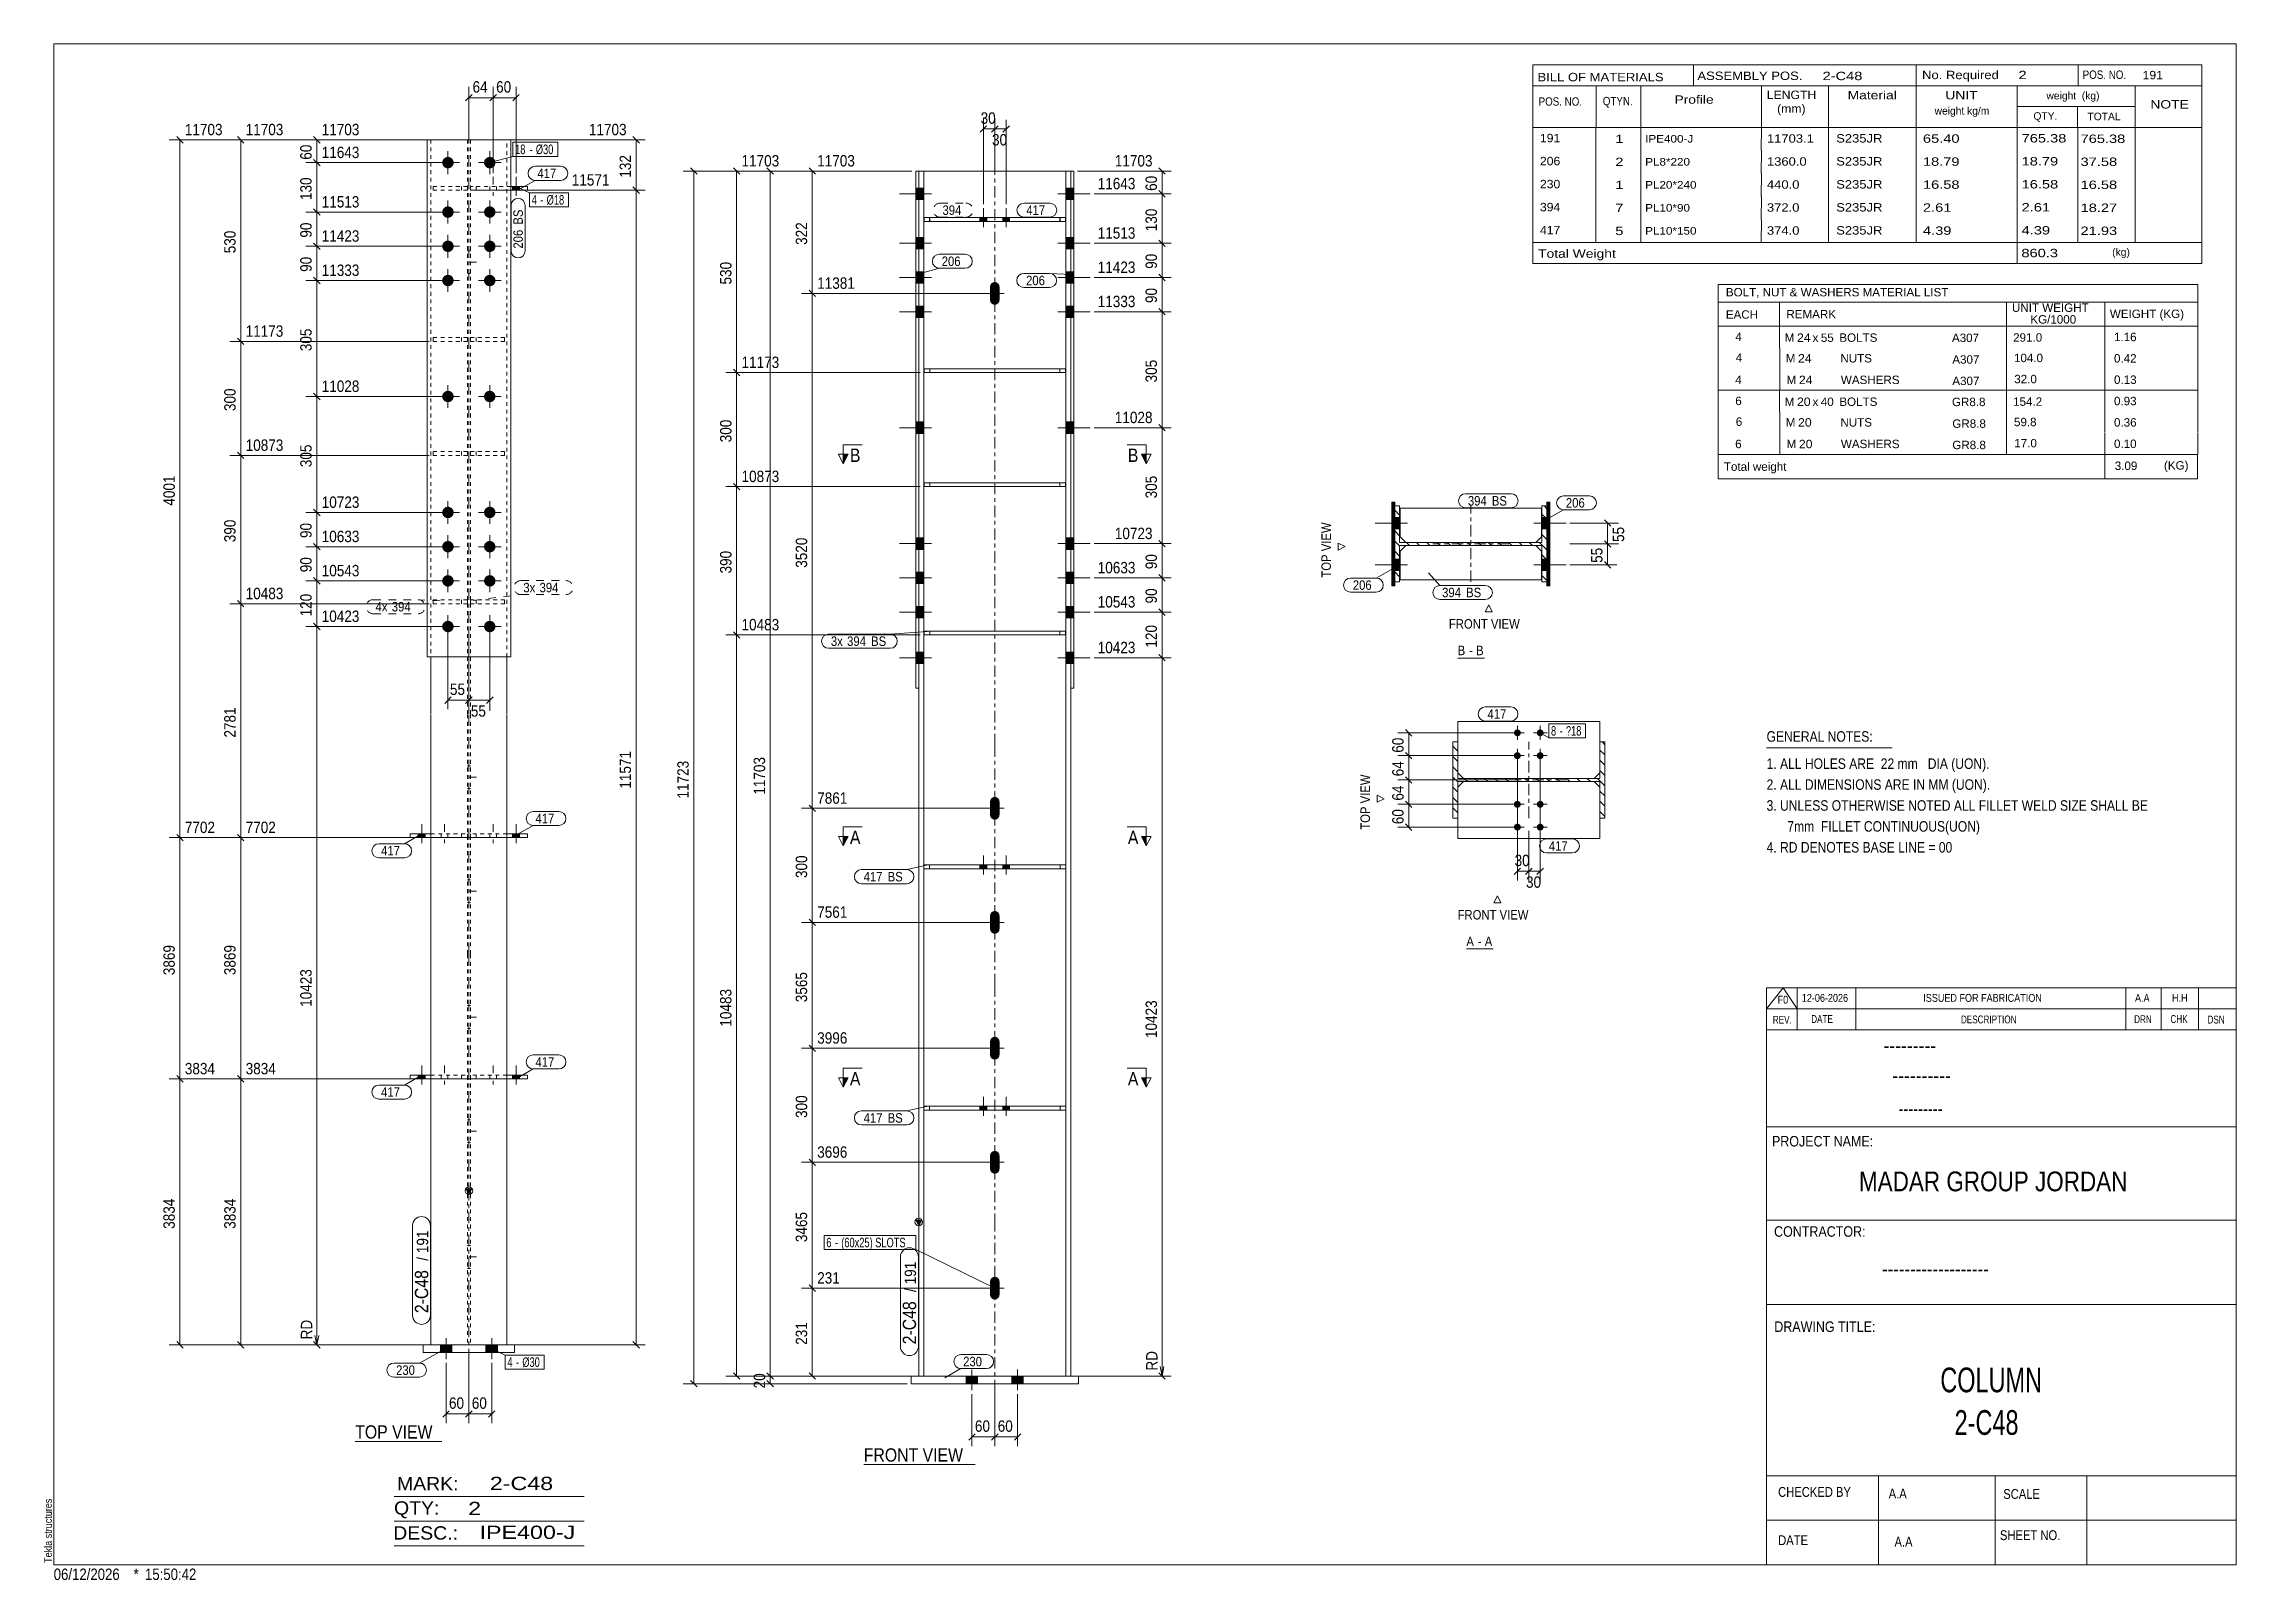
# Model space of a CAD drawing. Header units: millimetres. Extents: x 2 to 579, y 1 to 405.
import ezdxf

# ---------------------------------------------------------------- set-up
doc = ezdxf.new("R2010")
doc.units = ezdxf.units.MM
for name, pattern in [('XKITLINE00', [0]), ('XKITLINE01', [4, 1, -1, 1, -1]), ('XKITLINE02', [4, 2, -2]), ('XKITLINE03', [6, 3, -1, 1, -1])]:
    doc.linetypes.add(name, pattern=pattern)
for name, color, linetype, lineweight in [('Bolt', 3, 'Continuous', 0), ('BoltMark', 7, 'Continuous', 0), ('Dimensions', 7, 'Continuous', 0), ('DrawingSheet', 5, 'Continuous', 0), ('OtherObjectType', 7, 'Continuous', 0), ('Part', 2, 'Continuous', 0), ('PartMark', 7, 'Continuous', 0), ('Section', 6, 'Continuous', 0)]:
    doc.layers.add(name, color=color, linetype=linetype, lineweight=lineweight)
doc.styles.add('@ARIAL_UNICODE_MS_BOLD', font='ARIAL.TTF')
doc.styles.add('ARIAL', font='ARIAL.TTF')
doc.styles.add('ARIAL_NARROW', font='ARIALN.TTF')
doc.styles.add('COMIC_SANS_MS_BOLD', font='COMICBD.TTF')
doc.styles.add('SWIS721_EX_BT', font='ARIAL.TTF')
doc.styles.add('SWISSE', font='ARIAL.TTF')

# ---------------------------------------------------------------- blocks, each defined once
blk = doc.blocks.new('*A1')
at = {"layer": 'Part', "color": 7, "linetype": 'XKITLINE00', "lineweight": 0}
for p, q in [((374.25, 218.96), (372.95, 220.26)), ((412.95, 217.97), (411.65, 219.27)), ((412.95, 220.67), (412.22, 221.4)), ((374.25, 216.26), (372.95, 217.56)), ((374.25, 213.57), (372.95, 214.87)), ((412.95, 215.28), (411.65, 216.58)), ((412.95, 212.59), (411.65, 213.89)), ((374.25, 210.88), (372.95, 212.18)), ((374.25, 208.18), (372.95, 209.48)), ((376.82, 211), (376.02, 211.8)), ((379.52, 211), (378.72, 211.8)), ((382.21, 211), (381.41, 211.8)), ((384.9, 211), (384.1, 211.8)), ((387.6, 211), (386.8, 211.8)), ((390.29, 211), (389.49, 211.8)), ((392.99, 211), (392.19, 211.8)), ((395.68, 211), (394.88, 211.8)), ((398.37, 211), (397.57, 211.8)), ((401.07, 211), (400.27, 211.8)), ((403.76, 211), (402.96, 211.8)), ((406.46, 211), (405.66, 211.8)), ((409.15, 211), (408.35, 211.8)), ((412.95, 209.89), (411.04, 211.8)), ((412.95, 207.2), (411.65, 208.5)), ((374.25, 205.49), (372.95, 206.79)), ((374.25, 202.79), (372.95, 204.09)), ((412.95, 204.5), (411.65, 205.8)), ((412.95, 201.81), (411.65, 203.11)), ((372.95, 201.4), (372.95, 201.4)), ((372.95, 201.4), (372.95, 201.4))]:
    blk.add_line(p, q, dxfattribs=at)
blk = doc.blocks.new('*A2')
at = {"layer": 'Part', "color": 7, "linetype": 'XKITLINE00', "lineweight": 0}
for p, q in [((397.69, 282.74), (396.96, 283.47)), ((358.99, 281.03), (357.69, 282.33)), ((358.99, 278.34), (357.69, 279.64)), ((358.99, 275.64), (357.69, 276.94)), ((397.69, 280.05), (396.39, 281.35)), ((397.69, 277.36), (396.39, 278.66)), ((358.99, 272.95), (357.69, 274.25)), ((358.99, 270.26), (357.69, 271.56)), ((361.56, 273.07), (360.76, 273.87)), ((364.25, 273.07), (363.45, 273.87)), ((366.95, 273.07), (366.15, 273.87)), ((369.64, 273.07), (368.84, 273.87)), ((372.34, 273.07), (371.54, 273.87)), ((375.03, 273.07), (374.23, 273.87)), ((377.72, 273.07), (376.92, 273.87)), ((380.42, 273.07), (379.62, 273.87)), ((383.11, 273.07), (382.31, 273.87)), ((385.81, 273.07), (385.01, 273.87)), ((388.5, 273.07), (387.7, 273.87)), ((391.19, 273.07), (390.39, 273.87)), ((393.89, 273.07), (393.09, 273.87)), ((397.69, 271.97), (395.78, 273.87)), ((397.69, 274.66), (396.39, 275.96)), ((358.99, 267.56), (357.69, 268.86)), ((358.99, 264.87), (357.69, 266.17)), ((397.69, 269.27), (396.39, 270.57)), ((397.69, 266.58), (396.39, 267.88)), ((357.69, 263.47), (357.69, 263.47)), ((357.69, 263.47), (357.69, 263.47)), ((397.69, 263.89), (396.39, 265.19))]:
    blk.add_line(p, q, dxfattribs=at)
blk = doc.blocks.new('*A3')
at = {"layer": 'Part', "color": 7, "linetype": 'XKITLINE00', "lineweight": 0}
for p, q in [((397.81, 284.47), (397.69, 284.35)), ((397.92, 284.47), (397.69, 284.24)), ((398.03, 284.47), (397.69, 284.13)), ((398.14, 284.47), (397.69, 284.03)), ((398.24, 284.47), (397.69, 283.92)), ((398.35, 284.47), (397.69, 283.81)), ((398.46, 284.47), (397.69, 283.7)), ((398.49, 284.4), (397.69, 283.6)), ((398.49, 284.29), (397.69, 283.49)), ((398.49, 284.18), (397.69, 283.38)), ((398.49, 284.07), (397.69, 283.27)), ((398.49, 283.97), (397.69, 283.17)), ((398.49, 283.86), (397.69, 283.06)), ((398.49, 283.75), (397.69, 282.95)), ((398.49, 283.64), (397.69, 282.84)), ((398.49, 283.53), (397.69, 282.73)), ((398.49, 283.43), (397.69, 282.63)), ((398.49, 283.32), (397.69, 282.52)), ((398.49, 283.21), (397.69, 282.41)), ((398.49, 283.1), (397.69, 282.3)), ((398.49, 283), (397.69, 282.2)), ((398.49, 282.89), (397.69, 282.09)), ((398.49, 282.78), (397.69, 281.98)), ((398.49, 282.67), (397.69, 281.87)), ((398.49, 282.56), (397.69, 281.76)), ((398.49, 282.46), (397.69, 281.66)), ((398.49, 282.35), (397.69, 281.55)), ((398.49, 282.24), (397.69, 281.44)), ((398.49, 282.13), (397.69, 281.33)), ((398.49, 282.03), (397.69, 281.23)), ((398.49, 281.92), (397.69, 281.12)), ((398.49, 281.81), (397.69, 281.01)), ((398.49, 281.7), (397.69, 280.9)), ((398.49, 281.59), (397.69, 280.79)), ((398.49, 281.49), (397.69, 280.69)), ((398.49, 281.38), (397.69, 280.58)), ((398.49, 281.27), (397.69, 280.47)), ((398.49, 281.16), (397.69, 280.36)), ((398.49, 281.06), (397.69, 280.26)), ((398.49, 280.95), (397.69, 280.15)), ((398.49, 280.84), (397.69, 280.04)), ((398.49, 280.73), (397.69, 279.93)), ((398.49, 280.62), (397.69, 279.82)), ((398.49, 280.52), (397.69, 279.72)), ((398.49, 280.41), (397.69, 279.61)), ((398.49, 280.3), (397.69, 279.5)), ((398.49, 280.19), (397.69, 279.39)), ((398.49, 280.09), (397.69, 279.29)), ((398.49, 279.98), (397.69, 279.18)), ((398.49, 279.87), (397.69, 279.07)), ((398.49, 279.76), (397.69, 278.96)), ((398.49, 279.65), (397.69, 278.85)), ((398.49, 279.55), (397.69, 278.75)), ((398.49, 279.44), (397.69, 278.64)), ((398.49, 279.33), (397.69, 278.53)), ((398.49, 279.22), (397.69, 278.42)), ((398.49, 279.12), (397.69, 278.32)), ((398.49, 279.01), (397.69, 278.21)), ((398.49, 278.9), (397.69, 278.1)), ((398.49, 278.79), (397.69, 277.99)), ((398.49, 278.68), (397.69, 277.88)), ((398.49, 278.58), (397.69, 277.78)), ((398.49, 278.47), (397.69, 277.67)), ((398.49, 278.36), (397.69, 277.56)), ((398.49, 278.25), (397.69, 277.45)), ((398.49, 278.15), (397.69, 277.35)), ((398.49, 278.04), (397.69, 277.24)), ((398.49, 277.93), (397.69, 277.13)), ((398.49, 277.82), (397.69, 277.02)), ((398.49, 277.71), (397.69, 276.91)), ((398.49, 277.61), (397.69, 276.81)), ((398.49, 277.5), (397.69, 276.7)), ((398.49, 277.39), (397.69, 276.59)), ((398.49, 277.28), (397.69, 276.48)), ((398.49, 277.18), (397.69, 276.38)), ((398.49, 277.07), (397.69, 276.27)), ((398.49, 276.96), (397.69, 276.16)), ((398.49, 276.85), (397.69, 276.05)), ((398.49, 276.74), (397.69, 275.94)), ((398.49, 276.64), (397.69, 275.84)), ((398.49, 276.53), (397.69, 275.73)), ((398.49, 276.42), (397.69, 275.62)), ((398.49, 276.31), (397.69, 275.51)), ((398.49, 276.21), (397.69, 275.41)), ((398.49, 276.1), (397.69, 275.3)), ((398.49, 275.99), (397.69, 275.19)), ((398.49, 275.88), (397.69, 275.08)), ((398.49, 275.78), (397.69, 274.98)), ((398.49, 275.67), (397.69, 274.87)), ((398.49, 275.56), (397.69, 274.76)), ((398.49, 275.45), (397.69, 274.65)), ((398.49, 275.34), (397.69, 274.54)), ((398.49, 275.24), (397.69, 274.44)), ((398.49, 275.13), (397.69, 274.33)), ((398.49, 275.02), (397.69, 274.22)), ((398.49, 274.91), (397.69, 274.11)), ((398.49, 274.81), (397.69, 274.01)), ((398.49, 274.7), (397.69, 273.9)), ((398.49, 274.59), (397.69, 273.79)), ((398.49, 274.48), (397.69, 273.68)), ((398.49, 274.37), (397.69, 273.57)), ((398.49, 274.27), (397.69, 273.47)), ((398.49, 274.16), (397.69, 273.36)), ((398.49, 274.05), (397.69, 273.25)), ((398.49, 273.94), (397.69, 273.14)), ((398.49, 273.84), (397.69, 273.04)), ((398.49, 273.73), (397.69, 272.93)), ((398.49, 273.62), (397.69, 272.82)), ((398.49, 273.51), (397.69, 272.71)), ((398.49, 273.4), (397.69, 272.6)), ((398.49, 273.3), (397.69, 272.5)), ((398.49, 273.19), (397.69, 272.39)), ((398.49, 273.08), (397.69, 272.28)), ((398.49, 272.97), (397.69, 272.17)), ((398.49, 272.87), (397.69, 272.07)), ((398.49, 272.76), (397.69, 271.96)), ((398.49, 272.65), (397.69, 271.85)), ((398.49, 272.54), (397.69, 271.74)), ((398.49, 272.43), (397.69, 271.63)), ((398.49, 272.33), (397.69, 271.53)), ((398.49, 272.22), (397.69, 271.42)), ((398.49, 272.11), (397.69, 271.31)), ((398.49, 272), (397.69, 271.2)), ((398.49, 271.9), (397.69, 271.1)), ((398.49, 271.79), (397.69, 270.99)), ((398.49, 271.68), (397.69, 270.88)), ((398.49, 271.57), (397.69, 270.77)), ((398.49, 271.46), (397.69, 270.66)), ((398.49, 271.36), (397.69, 270.56)), ((398.49, 271.25), (397.69, 270.45)), ((398.49, 271.14), (397.69, 270.34)), ((398.49, 271.03), (397.69, 270.23)), ((398.49, 270.93), (397.69, 270.13)), ((398.49, 270.82), (397.69, 270.02)), ((398.49, 270.71), (397.69, 269.91)), ((398.49, 270.6), (397.69, 269.8)), ((398.49, 270.49), (397.69, 269.69)), ((398.49, 270.39), (397.69, 269.59)), ((398.49, 270.28), (397.69, 269.48)), ((398.49, 270.17), (397.69, 269.37)), ((398.49, 270.06), (397.69, 269.26)), ((398.49, 269.96), (397.69, 269.16)), ((398.49, 269.85), (397.69, 269.05)), ((398.49, 269.74), (397.69, 268.94)), ((398.49, 269.63), (397.69, 268.83)), ((398.49, 269.52), (397.69, 268.72)), ((398.49, 269.42), (397.69, 268.62)), ((398.49, 269.31), (397.69, 268.51)), ((398.49, 269.2), (397.69, 268.4)), ((398.49, 269.09), (397.69, 268.29)), ((398.49, 268.99), (397.69, 268.19)), ((398.49, 268.88), (397.69, 268.08)), ((398.49, 268.77), (397.69, 267.97)), ((398.49, 268.66), (397.69, 267.86)), ((398.49, 268.55), (397.69, 267.75)), ((398.49, 268.45), (397.69, 267.65)), ((398.49, 268.34), (397.69, 267.54)), ((398.49, 268.23), (397.69, 267.43)), ((398.49, 268.12), (397.69, 267.32)), ((398.49, 268.02), (397.69, 267.22)), ((398.49, 267.91), (397.69, 267.11)), ((398.49, 267.8), (397.69, 267)), ((398.49, 267.69), (397.69, 266.89)), ((398.49, 267.59), (397.69, 266.79)), ((398.49, 267.48), (397.69, 266.68)), ((398.49, 267.37), (397.69, 266.57)), ((398.49, 267.26), (397.69, 266.46)), ((398.49, 267.15), (397.69, 266.35)), ((398.49, 267.05), (397.69, 266.25)), ((398.49, 266.94), (397.69, 266.14)), ((398.49, 266.83), (397.69, 266.03)), ((398.49, 266.72), (397.69, 265.92)), ((398.49, 266.62), (397.69, 265.82)), ((398.49, 266.51), (397.69, 265.71)), ((398.49, 266.4), (397.69, 265.6)), ((398.49, 266.29), (397.69, 265.49)), ((398.49, 266.18), (397.69, 265.38)), ((398.49, 266.08), (397.69, 265.28)), ((398.49, 265.97), (397.69, 265.17)), ((398.49, 265.86), (397.69, 265.06)), ((398.49, 265.75), (397.69, 264.95)), ((398.49, 265.65), (397.69, 264.85)), ((398.49, 265.54), (397.69, 264.74)), ((398.49, 265.43), (397.69, 264.63)), ((398.49, 265.32), (397.69, 264.52)), ((398.49, 265.21), (397.69, 264.41)), ((398.49, 265.11), (397.69, 264.31)), ((398.49, 265), (397.69, 264.2)), ((398.49, 264.89), (397.69, 264.09)), ((398.49, 264.78), (397.69, 263.98)), ((398.49, 264.68), (397.69, 263.88)), ((398.49, 264.57), (397.69, 263.77)), ((398.49, 264.46), (397.69, 263.66)), ((398.49, 264.35), (397.69, 263.55)), ((398.49, 264.24), (397.69, 263.44)), ((398.49, 264.14), (397.69, 263.34)), ((398.49, 264.03), (397.69, 263.23)), ((398.49, 263.92), (397.69, 263.12)), ((398.49, 263.81), (397.69, 263.01)), ((398.49, 263.71), (397.69, 262.91)), ((398.49, 263.6), (397.69, 262.8)), ((398.49, 263.49), (397.69, 262.69)), ((398.49, 263.38), (397.69, 262.58)), ((398.49, 263.27), (397.69, 262.47)), ((397.69, 262.47), (397.69, 262.47)), ((398.49, 263.17), (397.8, 262.47)), ((398.49, 263.06), (397.9, 262.47)), ((398.49, 262.95), (398.01, 262.47)), ((398.49, 262.84), (398.12, 262.47)), ((398.49, 262.74), (398.23, 262.47)), ((398.49, 262.63), (398.34, 262.47)), ((398.45, 262.49), (398.44, 262.47))]:
    blk.add_line(p, q, dxfattribs=at)
blk = doc.blocks.new('*A4')
at = {"layer": 'Part', "color": 7, "linetype": 'XKITLINE00', "lineweight": 0}
for p, q in [((357.01, 284.47), (356.89, 284.35)), ((357.12, 284.47), (356.89, 284.24)), ((357.23, 284.47), (356.89, 284.13)), ((357.34, 284.47), (356.89, 284.03)), ((357.44, 284.47), (356.89, 283.92)), ((357.55, 284.47), (356.89, 283.81)), ((357.66, 284.47), (356.89, 283.7)), ((357.69, 284.4), (356.89, 283.6)), ((357.69, 284.29), (356.89, 283.49)), ((357.69, 284.18), (356.89, 283.38)), ((357.69, 284.07), (356.89, 283.27)), ((357.69, 283.97), (356.89, 283.17)), ((357.69, 283.86), (356.89, 283.06)), ((357.69, 283.75), (356.89, 282.95)), ((357.69, 283.64), (356.89, 282.84)), ((357.69, 283.53), (356.89, 282.73)), ((357.69, 283.43), (356.89, 282.63)), ((357.69, 283.32), (356.89, 282.52)), ((357.69, 283.21), (356.89, 282.41)), ((357.69, 283.1), (356.89, 282.3)), ((357.69, 283), (356.89, 282.2)), ((357.69, 282.89), (356.89, 282.09)), ((357.69, 282.78), (356.89, 281.98)), ((357.69, 282.67), (356.89, 281.87)), ((357.69, 282.56), (356.89, 281.76)), ((357.69, 282.46), (356.89, 281.66)), ((357.69, 282.35), (356.89, 281.55)), ((357.69, 282.24), (356.89, 281.44)), ((357.69, 282.13), (356.89, 281.33)), ((357.69, 282.03), (356.89, 281.23)), ((357.69, 281.92), (356.89, 281.12)), ((357.69, 281.81), (356.89, 281.01)), ((357.69, 281.7), (356.89, 280.9)), ((357.69, 281.59), (356.89, 280.79)), ((357.69, 281.49), (356.89, 280.69)), ((357.69, 281.38), (356.89, 280.58)), ((357.69, 281.27), (356.89, 280.47)), ((357.69, 281.16), (356.89, 280.36)), ((357.69, 281.06), (356.89, 280.26)), ((357.69, 280.95), (356.89, 280.15)), ((357.69, 280.84), (356.89, 280.04)), ((357.69, 280.73), (356.89, 279.93)), ((357.69, 280.62), (356.89, 279.82)), ((357.69, 280.52), (356.89, 279.72)), ((357.69, 280.41), (356.89, 279.61)), ((357.69, 280.3), (356.89, 279.5)), ((357.69, 280.19), (356.89, 279.39)), ((357.69, 280.09), (356.89, 279.29)), ((357.69, 279.98), (356.89, 279.18)), ((357.69, 279.87), (356.89, 279.07)), ((357.69, 279.76), (356.89, 278.96)), ((357.69, 279.65), (356.89, 278.85)), ((357.69, 279.55), (356.89, 278.75)), ((357.69, 279.44), (356.89, 278.64)), ((357.69, 279.33), (356.89, 278.53)), ((357.69, 279.22), (356.89, 278.42)), ((357.69, 279.12), (356.89, 278.32)), ((357.69, 279.01), (356.89, 278.21)), ((357.69, 278.9), (356.89, 278.1)), ((357.69, 278.79), (356.89, 277.99)), ((357.69, 278.68), (356.89, 277.88)), ((357.69, 278.58), (356.89, 277.78)), ((357.69, 278.47), (356.89, 277.67)), ((357.69, 278.36), (356.89, 277.56)), ((357.69, 278.25), (356.89, 277.45)), ((357.69, 278.15), (356.89, 277.35)), ((357.69, 278.04), (356.89, 277.24)), ((357.69, 277.93), (356.89, 277.13)), ((357.69, 277.82), (356.89, 277.02)), ((357.69, 277.71), (356.89, 276.91)), ((357.69, 277.61), (356.89, 276.81)), ((357.69, 277.5), (356.89, 276.7)), ((357.69, 277.39), (356.89, 276.59)), ((357.69, 277.28), (356.89, 276.48)), ((357.69, 277.18), (356.89, 276.38)), ((357.69, 277.07), (356.89, 276.27)), ((357.69, 276.96), (356.89, 276.16)), ((357.69, 276.85), (356.89, 276.05)), ((357.69, 276.74), (356.89, 275.94)), ((357.69, 276.64), (356.89, 275.84)), ((357.69, 276.53), (356.89, 275.73)), ((357.69, 276.42), (356.89, 275.62)), ((357.69, 276.31), (356.89, 275.51)), ((357.69, 276.21), (356.89, 275.41)), ((357.69, 276.1), (356.89, 275.3)), ((357.69, 275.99), (356.89, 275.19)), ((357.69, 275.88), (356.89, 275.08)), ((357.69, 275.78), (356.89, 274.98)), ((357.69, 275.67), (356.89, 274.87)), ((357.69, 275.56), (356.89, 274.76)), ((357.69, 275.45), (356.89, 274.65)), ((357.69, 275.34), (356.89, 274.54)), ((357.69, 275.24), (356.89, 274.44)), ((357.69, 275.13), (356.89, 274.33)), ((357.69, 275.02), (356.89, 274.22)), ((357.69, 274.91), (356.89, 274.11)), ((357.69, 274.81), (356.89, 274.01)), ((357.69, 274.7), (356.89, 273.9)), ((357.69, 274.59), (356.89, 273.79)), ((357.69, 274.48), (356.89, 273.68)), ((357.69, 274.37), (356.89, 273.57)), ((357.69, 274.27), (356.89, 273.47)), ((357.69, 274.16), (356.89, 273.36)), ((357.69, 274.05), (356.89, 273.25)), ((357.69, 273.94), (356.89, 273.14)), ((357.69, 273.84), (356.89, 273.04)), ((357.69, 273.73), (356.89, 272.93)), ((357.69, 273.62), (356.89, 272.82)), ((357.69, 273.51), (356.89, 272.71)), ((357.69, 273.4), (356.89, 272.6)), ((357.69, 273.3), (356.89, 272.5)), ((357.69, 273.19), (356.89, 272.39)), ((357.69, 273.08), (356.89, 272.28)), ((357.69, 272.97), (356.89, 272.17)), ((357.69, 272.87), (356.89, 272.07)), ((357.69, 272.76), (356.89, 271.96)), ((357.69, 272.65), (356.89, 271.85)), ((357.69, 272.54), (356.89, 271.74)), ((357.69, 272.43), (356.89, 271.63)), ((357.69, 272.33), (356.89, 271.53)), ((357.69, 272.22), (356.89, 271.42)), ((357.69, 272.11), (356.89, 271.31)), ((357.69, 272), (356.89, 271.2)), ((357.69, 271.9), (356.89, 271.1)), ((357.69, 271.79), (356.89, 270.99)), ((357.69, 271.68), (356.89, 270.88)), ((357.69, 271.57), (356.89, 270.77)), ((357.69, 271.46), (356.89, 270.66)), ((357.69, 271.36), (356.89, 270.56)), ((357.69, 271.25), (356.89, 270.45)), ((357.69, 271.14), (356.89, 270.34)), ((357.69, 271.03), (356.89, 270.23)), ((357.69, 270.93), (356.89, 270.13)), ((357.69, 270.82), (356.89, 270.02)), ((357.69, 270.71), (356.89, 269.91)), ((357.69, 270.6), (356.89, 269.8)), ((357.69, 270.49), (356.89, 269.69)), ((357.69, 270.39), (356.89, 269.59)), ((357.69, 270.28), (356.89, 269.48)), ((357.69, 270.17), (356.89, 269.37)), ((357.69, 270.06), (356.89, 269.26)), ((357.69, 269.96), (356.89, 269.16)), ((357.69, 269.85), (356.89, 269.05)), ((357.69, 269.74), (356.89, 268.94)), ((357.69, 269.63), (356.89, 268.83)), ((357.69, 269.52), (356.89, 268.72)), ((357.69, 269.42), (356.89, 268.62)), ((357.69, 269.31), (356.89, 268.51)), ((357.69, 269.2), (356.89, 268.4)), ((357.69, 269.09), (356.89, 268.29)), ((357.69, 268.99), (356.89, 268.19)), ((357.69, 268.88), (356.89, 268.08)), ((357.69, 268.77), (356.89, 267.97)), ((357.69, 268.66), (356.89, 267.86)), ((357.69, 268.55), (356.89, 267.75)), ((357.69, 268.45), (356.89, 267.65)), ((357.69, 268.34), (356.89, 267.54)), ((357.69, 268.23), (356.89, 267.43)), ((357.69, 268.12), (356.89, 267.32)), ((357.69, 268.02), (356.89, 267.22)), ((357.69, 267.91), (356.89, 267.11)), ((357.69, 267.8), (356.89, 267)), ((357.69, 267.69), (356.89, 266.89)), ((357.69, 267.59), (356.89, 266.79)), ((357.69, 267.48), (356.89, 266.68)), ((357.69, 267.37), (356.89, 266.57)), ((357.69, 267.26), (356.89, 266.46)), ((357.69, 267.15), (356.89, 266.35)), ((357.69, 267.05), (356.89, 266.25)), ((357.69, 266.94), (356.89, 266.14)), ((357.69, 266.83), (356.89, 266.03)), ((357.69, 266.72), (356.89, 265.92)), ((357.69, 266.62), (356.89, 265.82)), ((357.69, 266.51), (356.89, 265.71)), ((357.69, 266.4), (356.89, 265.6)), ((357.69, 266.29), (356.89, 265.49)), ((357.69, 266.18), (356.89, 265.38)), ((357.69, 266.08), (356.89, 265.28)), ((357.69, 265.97), (356.89, 265.17)), ((357.69, 265.86), (356.89, 265.06)), ((357.69, 265.75), (356.89, 264.95)), ((357.69, 265.65), (356.89, 264.85)), ((357.69, 265.54), (356.89, 264.74)), ((357.69, 265.43), (356.89, 264.63)), ((357.69, 265.32), (356.89, 264.52)), ((357.69, 265.21), (356.89, 264.41)), ((357.69, 265.11), (356.89, 264.31)), ((357.69, 265), (356.89, 264.2)), ((357.69, 264.89), (356.89, 264.09)), ((357.69, 264.78), (356.89, 263.98)), ((357.69, 264.68), (356.89, 263.88)), ((357.69, 264.57), (356.89, 263.77)), ((357.69, 264.46), (356.89, 263.66)), ((357.69, 264.35), (356.89, 263.55)), ((357.69, 264.24), (356.89, 263.44)), ((357.69, 264.14), (356.89, 263.34)), ((357.69, 264.03), (356.89, 263.23)), ((357.69, 263.92), (356.89, 263.12)), ((357.69, 263.81), (356.89, 263.01)), ((357.69, 263.71), (356.89, 262.91)), ((357.69, 263.6), (356.89, 262.8)), ((357.69, 263.49), (356.89, 262.69)), ((357.69, 263.38), (356.89, 262.58)), ((357.69, 263.27), (356.89, 262.47)), ((356.89, 262.47), (356.89, 262.47)), ((357.69, 263.17), (357, 262.47)), ((357.69, 263.06), (357.1, 262.47)), ((357.69, 262.95), (357.21, 262.47)), ((357.69, 262.84), (357.32, 262.47)), ((357.69, 262.74), (357.43, 262.47)), ((357.69, 262.63), (357.54, 262.47)), ((357.65, 262.49), (357.64, 262.47))]:
    blk.add_line(p, q, dxfattribs=at)
blk = doc.blocks.new('*A5')
at = {"layer": 'Bolt'}
for points in [[(252.5, 336.37), (252.02, 336.47), (251.62, 336.74), (251.35, 337.14), (251.25, 337.62), (251.25, 341.12), (251.35, 341.6), (251.62, 342), (252.02, 342.28), (252.5, 342.37), (252.98, 342.28), (253.39, 342), (253.66, 341.6), (253.75, 341.12), (253.75, 337.62), (253.66, 337.14), (253.39, 336.74), (252.98, 336.47)], [(252.5, 200.95), (252.02, 201.05), (251.62, 201.32), (251.35, 201.72), (251.25, 202.2), (251.25, 205.7), (251.35, 206.18), (251.62, 206.59), (252.02, 206.86), (252.5, 206.95), (252.98, 206.86), (253.39, 206.59), (253.66, 206.18), (253.75, 205.7), (253.75, 202.2), (253.66, 201.72), (253.39, 201.32), (252.98, 201.05)], [(252.5, 170.95), (252.02, 171.05), (251.62, 171.32), (251.35, 171.72), (251.25, 172.2), (251.25, 175.7), (251.35, 176.18), (251.62, 176.59), (252.02, 176.86), (252.5, 176.95), (252.98, 176.86), (253.39, 176.59), (253.66, 176.18), (253.75, 175.7), (253.75, 172.2), (253.66, 171.72), (253.39, 171.32), (252.98, 171.05)], [(252.5, 137.85), (252.02, 137.95), (251.62, 138.22), (251.35, 138.62), (251.25, 139.1), (251.25, 142.6), (251.35, 143.08), (251.62, 143.49), (252.02, 143.76), (252.5, 143.85), (252.98, 143.76), (253.39, 143.49), (253.66, 143.08), (253.75, 142.6), (253.75, 139.1), (253.66, 138.62), (253.39, 138.22), (252.98, 137.95)], [(252.5, 107.85), (252.02, 107.95), (251.62, 108.22), (251.35, 108.62), (251.25, 109.1), (251.25, 112.6), (251.35, 113.08), (251.62, 113.49), (252.02, 113.76), (252.5, 113.85), (252.98, 113.76), (253.39, 113.49), (253.66, 113.08), (253.75, 112.6), (253.75, 109.1), (253.66, 108.62), (253.39, 108.22), (252.98, 107.95)], [(252.5, 74.75), (252.02, 74.85), (251.62, 75.12), (251.35, 75.52), (251.25, 76), (251.25, 79.5), (251.35, 79.98), (251.62, 80.39), (252.02, 80.66), (252.5, 80.75), (252.98, 80.66), (253.39, 80.39), (253.66, 79.98), (253.75, 79.5), (253.75, 76), (253.66, 75.52), (253.39, 75.12), (252.98, 74.85)]]:
    blk.add_hatch(color=3, dxfattribs=at).paths.add_polyline_path(points, flags=17)
at = {"layer": 'Bolt', "color": 3, "linetype": 'XKITLINE00', "lineweight": 0}
for p, q in [((252.5, 341.87), (252.5, 336.87)), ((250, 339.37), (255, 339.37)), ((250, 203.95), (255, 203.95)), ((252.5, 206.45), (252.5, 201.45)), ((250, 173.95), (255, 173.95)), ((252.5, 176.45), (252.5, 171.45)), ((250, 140.85), (255, 140.85)), ((252.5, 143.35), (252.5, 138.35)), ((250, 110.85), (255, 110.85)), ((252.5, 113.35), (252.5, 108.35)), ((250, 77.75), (255, 77.75)), ((252.5, 80.25), (252.5, 75.25))]:
    blk.add_line(p, q, dxfattribs=at)
blk = doc.blocks.new('*A6')
at = {"layer": 'Bolt'}
for points in [[(248, 54.63), (248, 52.63), (245, 52.63), (245, 54.63)], [(248, 54.63), (248, 52.63), (245, 52.63), (245, 54.63)], [(260, 54.63), (260, 52.63), (257, 52.63), (257, 54.63)], [(260, 54.63), (260, 52.63), (257, 52.63), (257, 54.63)]]:
    blk.add_hatch(color=3, dxfattribs=at).paths.add_polyline_path(points, flags=17)
at = {"layer": 'Bolt', "color": 3, "linetype": 'XKITLINE00', "lineweight": 0}
for p, q in [((245, 54.63), (245, 52.63)), ((245, 54.63), (245, 52.63)), ((246.5, 56.38), (246.5, 50.88)), ((246.5, 56.38), (246.5, 50.88)), ((248, 54.63), (248, 52.63)), ((248, 54.63), (248, 52.63)), ((257, 54.63), (257, 52.63)), ((257, 54.63), (257, 52.63)), ((258.5, 56.38), (258.5, 50.88)), ((258.5, 56.38), (258.5, 50.88)), ((260, 54.63), (260, 52.63)), ((260, 54.63), (260, 52.63))]:
    blk.add_line(p, q, dxfattribs=at)
blk = doc.blocks.new('*A7')
at = {"layer": 'Bolt'}
for points in [[(272.5, 364.05), (271.2, 364.05), (271.2, 367.05), (272.5, 367.05)], [(272.5, 364.05), (271.2, 364.05), (271.2, 367.05), (272.5, 367.05)], [(273.3, 364.05), (272.5, 364.05), (272.5, 367.05), (273.3, 367.05)], [(273.3, 364.05), (272.5, 364.05), (272.5, 367.05), (273.3, 367.05)], [(272.5, 351.05), (271.2, 351.05), (271.2, 354.05), (272.5, 354.05)], [(272.5, 351.05), (271.2, 351.05), (271.2, 354.05), (272.5, 354.05)], [(273.3, 351.05), (272.5, 351.05), (272.5, 354.05), (273.3, 354.05)], [(273.3, 351.05), (272.5, 351.05), (272.5, 354.05), (273.3, 354.05)], [(272.5, 342.05), (271.2, 342.05), (271.2, 345.05), (272.5, 345.05)], [(272.5, 342.05), (271.2, 342.05), (271.2, 345.05), (272.5, 345.05)], [(273.3, 342.05), (272.5, 342.05), (272.5, 345.05), (273.3, 345.05)], [(273.3, 342.05), (272.5, 342.05), (272.5, 345.05), (273.3, 345.05)], [(272.5, 333.05), (271.2, 333.05), (271.2, 336.05), (272.5, 336.05)], [(272.5, 333.05), (271.2, 333.05), (271.2, 336.05), (272.5, 336.05)], [(273.3, 333.05), (272.5, 333.05), (272.5, 336.05), (273.3, 336.05)], [(273.3, 333.05), (272.5, 333.05), (272.5, 336.05), (273.3, 336.05)], [(272.5, 302.55), (271.2, 302.55), (271.2, 305.55), (272.5, 305.55)], [(272.5, 302.55), (271.2, 302.55), (271.2, 305.55), (272.5, 305.55)], [(273.3, 302.55), (272.5, 302.55), (272.5, 305.55), (273.3, 305.55)], [(273.3, 302.55), (272.5, 302.55), (272.5, 305.55), (273.3, 305.55)], [(272.5, 272.05), (271.2, 272.05), (271.2, 275.05), (272.5, 275.05)], [(272.5, 272.05), (271.2, 272.05), (271.2, 275.05), (272.5, 275.05)], [(273.3, 272.05), (272.5, 272.05), (272.5, 275.05), (273.3, 275.05)], [(273.3, 272.05), (272.5, 272.05), (272.5, 275.05), (273.3, 275.05)], [(272.5, 263.05), (271.2, 263.05), (271.2, 266.05), (272.5, 266.05)], [(272.5, 263.05), (271.2, 263.05), (271.2, 266.05), (272.5, 266.05)], [(273.3, 263.05), (272.5, 263.05), (272.5, 266.05), (273.3, 266.05)], [(273.3, 263.05), (272.5, 263.05), (272.5, 266.05), (273.3, 266.05)], [(272.5, 254.05), (271.2, 254.05), (271.2, 257.05), (272.5, 257.05)], [(272.5, 254.05), (271.2, 254.05), (271.2, 257.05), (272.5, 257.05)], [(273.3, 254.05), (272.5, 254.05), (272.5, 257.05), (273.3, 257.05)], [(273.3, 254.05), (272.5, 254.05), (272.5, 257.05), (273.3, 257.05)], [(272.5, 242.05), (271.2, 242.05), (271.2, 245.05), (272.5, 245.05)], [(272.5, 242.05), (271.2, 242.05), (271.2, 245.05), (272.5, 245.05)], [(273.3, 242.05), (272.5, 242.05), (272.5, 245.05), (273.3, 245.05)], [(273.3, 242.05), (272.5, 242.05), (272.5, 245.05), (273.3, 245.05)]]:
    blk.add_hatch(color=3, dxfattribs=at).paths.add_polyline_path(points, flags=17)
at = {"layer": 'Bolt', "color": 3, "linetype": 'XKITLINE00', "lineweight": 0}
for p, q in [((269.1, 365.55), (277.6, 365.55)), ((269.1, 365.55), (277.6, 365.55)), ((271.2, 367.05), (272.5, 367.05)), ((271.2, 367.05), (272.5, 367.05)), ((271.2, 364.05), (272.5, 364.05)), ((271.2, 364.05), (272.5, 364.05)), ((272.5, 367.05), (273.3, 367.05)), ((272.5, 367.05), (273.3, 367.05)), ((272.5, 364.05), (273.3, 364.05)), ((272.5, 364.05), (273.3, 364.05)), ((269.1, 352.55), (277.6, 352.55)), ((269.1, 352.55), (277.6, 352.55)), ((271.2, 354.05), (272.5, 354.05)), ((271.2, 354.05), (272.5, 354.05)), ((272.5, 354.05), (273.3, 354.05)), ((272.5, 354.05), (273.3, 354.05)), ((271.2, 351.05), (272.5, 351.05)), ((271.2, 351.05), (272.5, 351.05)), ((272.5, 351.05), (273.3, 351.05)), ((272.5, 351.05), (273.3, 351.05)), ((269.1, 343.55), (277.6, 343.55)), ((269.1, 343.55), (277.6, 343.55)), ((271.2, 345.05), (272.5, 345.05)), ((271.2, 345.05), (272.5, 345.05)), ((271.2, 342.05), (272.5, 342.05)), ((271.2, 342.05), (272.5, 342.05)), ((272.5, 345.05), (273.3, 345.05)), ((272.5, 345.05), (273.3, 345.05)), ((272.5, 342.05), (273.3, 342.05)), ((272.5, 342.05), (273.3, 342.05)), ((269.1, 334.55), (277.6, 334.55)), ((269.1, 334.55), (277.6, 334.55)), ((271.2, 336.05), (272.5, 336.05)), ((271.2, 336.05), (272.5, 336.05)), ((272.5, 336.05), (273.3, 336.05)), ((272.5, 336.05), (273.3, 336.05)), ((271.2, 333.05), (272.5, 333.05)), ((271.2, 333.05), (272.5, 333.05)), ((272.5, 333.05), (273.3, 333.05)), ((272.5, 333.05), (273.3, 333.05)), ((269.1, 304.05), (277.6, 304.05)), ((269.1, 304.05), (277.6, 304.05)), ((271.2, 305.55), (272.5, 305.55)), ((271.2, 305.55), (272.5, 305.55)), ((271.2, 302.55), (272.5, 302.55)), ((271.2, 302.55), (272.5, 302.55)), ((272.5, 305.55), (273.3, 305.55)), ((272.5, 305.55), (273.3, 305.55)), ((272.5, 302.55), (273.3, 302.55)), ((272.5, 302.55), (273.3, 302.55)), ((269.1, 273.55), (277.6, 273.55)), ((269.1, 273.55), (277.6, 273.55)), ((271.2, 275.05), (272.5, 275.05)), ((271.2, 275.05), (272.5, 275.05)), ((271.2, 272.05), (272.5, 272.05)), ((271.2, 272.05), (272.5, 272.05)), ((272.5, 275.05), (273.3, 275.05)), ((272.5, 275.05), (273.3, 275.05)), ((272.5, 272.05), (273.3, 272.05)), ((272.5, 272.05), (273.3, 272.05)), ((271.2, 266.05), (272.5, 266.05)), ((271.2, 266.05), (272.5, 266.05)), ((272.5, 266.05), (273.3, 266.05)), ((272.5, 266.05), (273.3, 266.05)), ((269.1, 264.55), (277.6, 264.55)), ((269.1, 264.55), (277.6, 264.55)), ((271.2, 263.05), (272.5, 263.05)), ((271.2, 263.05), (272.5, 263.05)), ((272.5, 263.05), (273.3, 263.05)), ((272.5, 263.05), (273.3, 263.05)), ((269.1, 255.55), (277.6, 255.55)), ((269.1, 255.55), (277.6, 255.55)), ((271.2, 257.05), (272.5, 257.05)), ((271.2, 257.05), (272.5, 257.05)), ((271.2, 254.05), (272.5, 254.05)), ((271.2, 254.05), (272.5, 254.05)), ((272.5, 257.05), (273.3, 257.05)), ((272.5, 257.05), (273.3, 257.05)), ((272.5, 254.05), (273.3, 254.05)), ((272.5, 254.05), (273.3, 254.05)), ((269.1, 243.55), (277.6, 243.55)), ((269.1, 243.55), (277.6, 243.55)), ((271.2, 245.05), (272.5, 245.05)), ((271.2, 245.05), (272.5, 245.05)), ((272.5, 245.05), (273.3, 245.05)), ((272.5, 245.05), (273.3, 245.05)), ((271.2, 242.05), (272.5, 242.05)), ((271.2, 242.05), (272.5, 242.05)), ((272.5, 242.05), (273.3, 242.05)), ((272.5, 242.05), (273.3, 242.05))]:
    blk.add_line(p, q, dxfattribs=at)
blk = doc.blocks.new('*A8')
at = {"layer": 'Bolt'}
for points in [[(232.5, 364.05), (231.7, 364.05), (231.7, 367.05), (232.5, 367.05)], [(232.5, 364.05), (231.7, 364.05), (231.7, 367.05), (232.5, 367.05)], [(233.8, 364.05), (232.5, 364.05), (232.5, 367.05), (233.8, 367.05)], [(233.8, 364.05), (232.5, 364.05), (232.5, 367.05), (233.8, 367.05)], [(232.5, 351.05), (231.7, 351.05), (231.7, 354.05), (232.5, 354.05)], [(232.5, 351.05), (231.7, 351.05), (231.7, 354.05), (232.5, 354.05)], [(233.8, 351.05), (232.5, 351.05), (232.5, 354.05), (233.8, 354.05)], [(233.8, 351.05), (232.5, 351.05), (232.5, 354.05), (233.8, 354.05)], [(232.5, 342.05), (231.7, 342.05), (231.7, 345.05), (232.5, 345.05)], [(232.5, 342.05), (231.7, 342.05), (231.7, 345.05), (232.5, 345.05)], [(233.8, 342.05), (232.5, 342.05), (232.5, 345.05), (233.8, 345.05)], [(233.8, 342.05), (232.5, 342.05), (232.5, 345.05), (233.8, 345.05)], [(232.5, 333.05), (231.7, 333.05), (231.7, 336.05), (232.5, 336.05)], [(232.5, 333.05), (231.7, 333.05), (231.7, 336.05), (232.5, 336.05)], [(233.8, 333.05), (232.5, 333.05), (232.5, 336.05), (233.8, 336.05)], [(233.8, 333.05), (232.5, 333.05), (232.5, 336.05), (233.8, 336.05)], [(232.5, 302.55), (231.7, 302.55), (231.7, 305.55), (232.5, 305.55)], [(232.5, 302.55), (231.7, 302.55), (231.7, 305.55), (232.5, 305.55)], [(233.8, 302.55), (232.5, 302.55), (232.5, 305.55), (233.8, 305.55)], [(233.8, 302.55), (232.5, 302.55), (232.5, 305.55), (233.8, 305.55)], [(232.5, 272.05), (231.7, 272.05), (231.7, 275.05), (232.5, 275.05)], [(232.5, 272.05), (231.7, 272.05), (231.7, 275.05), (232.5, 275.05)], [(233.8, 272.05), (232.5, 272.05), (232.5, 275.05), (233.8, 275.05)], [(233.8, 272.05), (232.5, 272.05), (232.5, 275.05), (233.8, 275.05)], [(232.5, 263.05), (231.7, 263.05), (231.7, 266.05), (232.5, 266.05)], [(232.5, 263.05), (231.7, 263.05), (231.7, 266.05), (232.5, 266.05)], [(233.8, 263.05), (232.5, 263.05), (232.5, 266.05), (233.8, 266.05)], [(233.8, 263.05), (232.5, 263.05), (232.5, 266.05), (233.8, 266.05)], [(232.5, 254.05), (231.7, 254.05), (231.7, 257.05), (232.5, 257.05)], [(232.5, 254.05), (231.7, 254.05), (231.7, 257.05), (232.5, 257.05)], [(233.8, 254.05), (232.5, 254.05), (232.5, 257.05), (233.8, 257.05)], [(233.8, 254.05), (232.5, 254.05), (232.5, 257.05), (233.8, 257.05)], [(232.5, 242.05), (231.7, 242.05), (231.7, 245.05), (232.5, 245.05)], [(232.5, 242.05), (231.7, 242.05), (231.7, 245.05), (232.5, 245.05)], [(233.8, 242.05), (232.5, 242.05), (232.5, 245.05), (233.8, 245.05)], [(233.8, 242.05), (232.5, 242.05), (232.5, 245.05), (233.8, 245.05)]]:
    blk.add_hatch(color=3, dxfattribs=at).paths.add_polyline_path(points, flags=17)
at = {"layer": 'Bolt', "color": 3, "linetype": 'XKITLINE00', "lineweight": 0}
for p, q in [((235.9, 365.55), (227.4, 365.55)), ((235.9, 365.55), (227.4, 365.55)), ((232.5, 367.05), (231.7, 367.05)), ((232.5, 367.05), (231.7, 367.05)), ((232.5, 364.05), (231.7, 364.05)), ((232.5, 364.05), (231.7, 364.05)), ((233.8, 367.05), (232.5, 367.05)), ((233.8, 367.05), (232.5, 367.05)), ((233.8, 364.05), (232.5, 364.05)), ((233.8, 364.05), (232.5, 364.05)), ((235.9, 352.55), (227.4, 352.55)), ((235.9, 352.55), (227.4, 352.55)), ((232.5, 354.05), (231.7, 354.05)), ((232.5, 354.05), (231.7, 354.05)), ((233.8, 354.05), (232.5, 354.05)), ((233.8, 354.05), (232.5, 354.05)), ((232.5, 351.05), (231.7, 351.05)), ((232.5, 351.05), (231.7, 351.05)), ((233.8, 351.05), (232.5, 351.05)), ((233.8, 351.05), (232.5, 351.05)), ((235.9, 343.55), (227.4, 343.55)), ((235.9, 343.55), (227.4, 343.55)), ((232.5, 345.05), (231.7, 345.05)), ((232.5, 345.05), (231.7, 345.05)), ((232.5, 342.05), (231.7, 342.05)), ((232.5, 342.05), (231.7, 342.05)), ((233.8, 345.05), (232.5, 345.05)), ((233.8, 345.05), (232.5, 345.05)), ((233.8, 342.05), (232.5, 342.05)), ((233.8, 342.05), (232.5, 342.05)), ((235.9, 334.55), (227.4, 334.55)), ((235.9, 334.55), (227.4, 334.55)), ((232.5, 336.05), (231.7, 336.05)), ((232.5, 336.05), (231.7, 336.05)), ((233.8, 336.05), (232.5, 336.05)), ((233.8, 336.05), (232.5, 336.05)), ((232.5, 333.05), (231.7, 333.05)), ((232.5, 333.05), (231.7, 333.05)), ((233.8, 333.05), (232.5, 333.05)), ((233.8, 333.05), (232.5, 333.05)), ((235.9, 304.05), (227.4, 304.05)), ((235.9, 304.05), (227.4, 304.05)), ((232.5, 305.55), (231.7, 305.55)), ((232.5, 305.55), (231.7, 305.55)), ((232.5, 302.55), (231.7, 302.55)), ((232.5, 302.55), (231.7, 302.55)), ((233.8, 305.55), (232.5, 305.55)), ((233.8, 305.55), (232.5, 305.55)), ((233.8, 302.55), (232.5, 302.55)), ((233.8, 302.55), (232.5, 302.55)), ((235.9, 273.55), (227.4, 273.55)), ((235.9, 273.55), (227.4, 273.55)), ((232.5, 275.05), (231.7, 275.05)), ((232.5, 275.05), (231.7, 275.05)), ((232.5, 272.05), (231.7, 272.05)), ((232.5, 272.05), (231.7, 272.05)), ((233.8, 275.05), (232.5, 275.05)), ((233.8, 275.05), (232.5, 275.05)), ((233.8, 272.05), (232.5, 272.05)), ((233.8, 272.05), (232.5, 272.05)), ((232.5, 266.05), (231.7, 266.05)), ((232.5, 266.05), (231.7, 266.05)), ((233.8, 266.05), (232.5, 266.05)), ((233.8, 266.05), (232.5, 266.05)), ((235.9, 264.55), (227.4, 264.55)), ((235.9, 264.55), (227.4, 264.55)), ((232.5, 263.05), (231.7, 263.05)), ((232.5, 263.05), (231.7, 263.05)), ((233.8, 263.05), (232.5, 263.05)), ((233.8, 263.05), (232.5, 263.05)), ((235.9, 255.55), (227.4, 255.55)), ((235.9, 255.55), (227.4, 255.55)), ((232.5, 257.05), (231.7, 257.05)), ((232.5, 257.05), (231.7, 257.05)), ((232.5, 254.05), (231.7, 254.05)), ((232.5, 254.05), (231.7, 254.05)), ((233.8, 257.05), (232.5, 257.05)), ((233.8, 257.05), (232.5, 257.05)), ((233.8, 254.05), (232.5, 254.05)), ((233.8, 254.05), (232.5, 254.05)), ((235.9, 243.55), (227.4, 243.55)), ((235.9, 243.55), (227.4, 243.55)), ((232.5, 245.05), (231.7, 245.05)), ((232.5, 245.05), (231.7, 245.05)), ((233.8, 245.05), (232.5, 245.05)), ((233.8, 245.05), (232.5, 245.05)), ((232.5, 242.05), (231.7, 242.05)), ((232.5, 242.05), (231.7, 242.05)), ((233.8, 242.05), (232.5, 242.05)), ((233.8, 242.05), (232.5, 242.05))]:
    blk.add_line(p, q, dxfattribs=at)
blk = doc.blocks.new('*A9')
at = {"layer": 'Bolt'}
for points in [[(248.6, 358.31), (248.6, 359.31), (250.4, 359.31), (250.4, 358.31)], [(248.6, 358.31), (248.6, 359.31), (250.4, 359.31), (250.4, 358.31)], [(254.6, 358.31), (254.6, 359.31), (256.4, 359.31), (256.4, 358.31)], [(254.6, 358.31), (254.6, 359.31), (256.4, 359.31), (256.4, 358.31)]]:
    blk.add_hatch(color=3, dxfattribs=at).paths.add_polyline_path(points, flags=17)
at = {"layer": 'Bolt', "color": 3, "linetype": 'XKITLINE00', "lineweight": 0}
for p, q in [((248.6, 359.31), (248.6, 358.31)), ((248.6, 359.31), (248.6, 358.31)), ((249.5, 361.81), (249.5, 356.81)), ((249.5, 361.81), (249.5, 356.81)), ((250.4, 359.31), (250.4, 358.31)), ((250.4, 359.31), (250.4, 358.31)), ((254.6, 359.31), (254.6, 358.31)), ((254.6, 359.31), (254.6, 358.31)), ((255.5, 361.81), (255.5, 356.81)), ((255.5, 361.81), (255.5, 356.81)), ((256.4, 359.31), (256.4, 358.31)), ((256.4, 359.31), (256.4, 358.31))]:
    blk.add_line(p, q, dxfattribs=at)
blk = doc.blocks.new('*A10')
at = {"layer": 'Bolt', "color": 3, "linetype": 'XKITLINE02', "lineweight": 0}
for p, q in [((249.5, 191.54), (249.5, 186.54)), ((249.5, 191.54), (249.5, 186.54)), ((255.5, 191.54), (255.5, 186.54)), ((255.5, 191.54), (255.5, 186.54)), ((248.6, 189.04), (248.6, 188.04)), ((248.6, 189.04), (248.6, 188.04)), ((250.4, 189.04), (250.4, 188.04)), ((250.4, 189.04), (250.4, 188.04)), ((254.6, 189.04), (254.6, 188.04)), ((254.6, 189.04), (254.6, 188.04)), ((256.4, 189.04), (256.4, 188.04)), ((256.4, 189.04), (256.4, 188.04))]:
    blk.add_line(p, q, dxfattribs=at)
blk = doc.blocks.new('*A11')
at = {"layer": 'Bolt', "color": 3, "linetype": 'XKITLINE02', "lineweight": 0}
for p, q in [((249.5, 128.08), (249.5, 123.08)), ((249.5, 128.08), (249.5, 123.08)), ((255.5, 128.08), (255.5, 123.08)), ((255.5, 128.08), (255.5, 123.08)), ((248.6, 125.58), (248.6, 124.58)), ((248.6, 125.58), (248.6, 124.58)), ((250.4, 125.58), (250.4, 124.58)), ((250.4, 125.58), (250.4, 124.58)), ((254.6, 125.58), (254.6, 124.58)), ((254.6, 125.58), (254.6, 124.58)), ((256.4, 125.58), (256.4, 124.58)), ((256.4, 125.58), (256.4, 124.58))]:
    blk.add_line(p, q, dxfattribs=at)
blk = doc.blocks.new('*A12')
at = {"layer": 'Bolt'}
for points in [[(248.6, 188.04), (248.6, 189.04), (250.4, 189.04), (250.4, 188.04)], [(248.6, 188.04), (248.6, 189.04), (250.4, 189.04), (250.4, 188.04)], [(254.6, 188.04), (254.6, 189.04), (256.4, 189.04), (256.4, 188.04)], [(254.6, 188.04), (254.6, 189.04), (256.4, 189.04), (256.4, 188.04)]]:
    blk.add_hatch(color=3, dxfattribs=at).paths.add_polyline_path(points, flags=17)
at = {"layer": 'Bolt', "color": 3, "linetype": 'XKITLINE00', "lineweight": 0}
for p, q in [((249.5, 191.54), (249.5, 186.54)), ((249.5, 191.54), (249.5, 186.54)), ((255.5, 191.54), (255.5, 186.54)), ((255.5, 191.54), (255.5, 186.54)), ((248.6, 189.04), (248.6, 188.04)), ((248.6, 189.04), (248.6, 188.04)), ((250.4, 189.04), (250.4, 188.04)), ((250.4, 189.04), (250.4, 188.04)), ((254.6, 189.04), (254.6, 188.04)), ((254.6, 189.04), (254.6, 188.04)), ((256.4, 189.04), (256.4, 188.04)), ((256.4, 189.04), (256.4, 188.04))]:
    blk.add_line(p, q, dxfattribs=at)
blk = doc.blocks.new('*A13')
at = {"layer": 'Bolt'}
for points in [[(248.6, 124.58), (248.6, 125.58), (250.4, 125.58), (250.4, 124.58)], [(248.6, 124.58), (248.6, 125.58), (250.4, 125.58), (250.4, 124.58)], [(254.6, 124.58), (254.6, 125.58), (256.4, 125.58), (256.4, 124.58)], [(254.6, 124.58), (254.6, 125.58), (256.4, 125.58), (256.4, 124.58)]]:
    blk.add_hatch(color=3, dxfattribs=at).paths.add_polyline_path(points, flags=17)
at = {"layer": 'Bolt', "color": 3, "linetype": 'XKITLINE00', "lineweight": 0}
for p, q in [((249.5, 128.08), (249.5, 123.08)), ((249.5, 128.08), (249.5, 123.08)), ((255.5, 128.08), (255.5, 123.08)), ((255.5, 128.08), (255.5, 123.08)), ((248.6, 125.58), (248.6, 124.58)), ((248.6, 125.58), (248.6, 124.58)), ((250.4, 125.58), (250.4, 124.58)), ((250.4, 125.58), (250.4, 124.58)), ((254.6, 125.58), (254.6, 124.58)), ((254.6, 125.58), (254.6, 124.58)), ((256.4, 125.58), (256.4, 124.58)), ((256.4, 125.58), (256.4, 124.58))]:
    blk.add_line(p, q, dxfattribs=at)
blk = doc.blocks.new('*A14')
at = {"layer": 'Part'}
blk.add_hatch(color=2, dxfattribs=at).paths.add_polyline_path([(231.7, 95.66), (233.3, 95.66), (232.5, 94.26)], flags=17)
at = {"layer": 'Part', "color": 7, "linetype": 'XKITLINE03', "lineweight": 0}
for p, q in [((252.5, 220.55), (252.5, 381.55)), ((252.5, 157.45), (252.5, 220.45)), ((252.5, 94.35), (252.5, 157.35)), ((252.5, 44.63), (252.5, 94.25))]:
    blk.add_line(p, q, dxfattribs=at)
at = {"layer": 'Part', "color": 2, "linetype": 'XKITLINE00', "lineweight": 0}
for p, q in [((232.5, 371.55), (272.5, 371.55)), ((233.8, 371.55), (233.8, 359.31)), ((271.2, 371.55), (271.2, 359.31)), ((233.8, 358.31), (233.8, 220.55)), ((271.2, 358.31), (271.2, 220.55)), ((232.5, 235.55), (232.5, 220.55)), ((272.5, 235.55), (272.5, 220.55)), ((232.5, 220.45), (232.5, 157.45)), ((233.8, 220.45), (233.8, 189.04)), ((271.2, 220.45), (271.2, 189.04)), ((272.5, 220.45), (272.5, 157.45)), ((233.8, 188.04), (233.8, 157.45)), ((271.2, 188.04), (271.2, 157.45)), ((232.5, 157.35), (232.5, 94.35)), ((233.8, 157.35), (233.8, 125.58)), ((271.2, 157.35), (271.2, 125.58)), ((272.5, 157.35), (272.5, 94.35)), ((233.8, 124.58), (233.8, 94.35)), ((271.2, 124.58), (271.2, 94.35)), ((232.5, 94.26), (231.7, 95.66)), ((231.7, 95.66), (233.3, 95.66)), ((233.3, 95.66), (232.5, 94.26)), ((232.5, 94.25), (232.5, 54.63)), ((233.8, 94.25), (233.8, 54.63)), ((271.2, 94.25), (271.2, 54.63)), ((272.5, 94.25), (272.5, 54.63))]:
    blk.add_line(p, q, dxfattribs=at)
at = {"layer": 'Part', "color": 7, "linetype": 'XKITLINE01', "lineweight": 0}
for p, q in [((232.5, 235.55), (232.5, 371.55)), ((272.5, 371.55), (272.5, 235.55)), ((233.8, 359.31), (233.8, 358.31)), ((271.2, 359.31), (271.2, 358.31)), ((233.8, 189.04), (233.8, 188.04)), ((271.2, 189.04), (271.2, 188.04)), ((233.8, 125.58), (233.8, 124.58)), ((271.2, 125.58), (271.2, 124.58)), ((272.5, 54.63), (232.5, 54.63))]:
    blk.add_line(p, q, dxfattribs=at)
at = {"layer": 'Part', "color": 2, "linetype": 'XKITLINE00', "lineweight": 0}
blk.add_circle((232.5, 95.16), 1, dxfattribs=at)
blk = doc.blocks.new('*A15')
at = {"layer": 'Part', "color": 7, "linetype": 'XKITLINE01', "lineweight": 0}
for p, q in [((271.1, 359.31), (233.9, 359.31)), ((233.9, 358.31), (233.9, 359.31)), ((271.1, 358.31), (233.9, 358.31)), ((235.4, 359.31), (235.4, 358.31)), ((269.6, 358.31), (269.6, 359.31)), ((271.1, 359.31), (271.1, 358.31))]:
    blk.add_line(p, q, dxfattribs=at)
blk = doc.blocks.new('*A16')
at = {"layer": 'Part', "color": 2, "linetype": 'XKITLINE00', "lineweight": 0}
for p, q in [((233.9, 319.55), (271.1, 319.55)), ((233.9, 319.55), (233.9, 318.55)), ((271.1, 318.55), (233.9, 318.55)), ((271.1, 319.55), (271.1, 318.55))]:
    blk.add_line(p, q, dxfattribs=at)
at = {"layer": 'Part', "color": 7, "linetype": 'XKITLINE01', "lineweight": 0}
for p, q in [((235.4, 318.55), (235.4, 319.55)), ((269.6, 318.55), (269.6, 319.55))]:
    blk.add_line(p, q, dxfattribs=at)
blk = doc.blocks.new('*A17')
at = {"layer": 'Part', "color": 7, "linetype": 'XKITLINE01', "lineweight": 0}
for p, q in [((271.1, 319.55), (233.9, 319.55)), ((233.9, 318.55), (233.9, 319.55)), ((271.1, 318.55), (233.9, 318.55)), ((235.4, 319.55), (235.4, 318.55)), ((269.6, 318.55), (269.6, 319.55)), ((271.1, 319.55), (271.1, 318.55))]:
    blk.add_line(p, q, dxfattribs=at)
blk = doc.blocks.new('*A18')
at = {"layer": 'Part', "color": 2, "linetype": 'XKITLINE00', "lineweight": 0}
for p, q in [((233.9, 289.55), (271.1, 289.55)), ((233.9, 289.55), (233.9, 288.55)), ((271.1, 288.55), (233.9, 288.55)), ((271.1, 289.55), (271.1, 288.55))]:
    blk.add_line(p, q, dxfattribs=at)
at = {"layer": 'Part', "color": 7, "linetype": 'XKITLINE01', "lineweight": 0}
for p, q in [((235.4, 288.55), (235.4, 289.55)), ((269.6, 288.55), (269.6, 289.55))]:
    blk.add_line(p, q, dxfattribs=at)
blk = doc.blocks.new('*A19')
at = {"layer": 'Part', "color": 7, "linetype": 'XKITLINE01', "lineweight": 0}
for p, q in [((271.1, 289.55), (233.9, 289.55)), ((233.9, 288.55), (233.9, 289.55)), ((271.1, 288.55), (233.9, 288.55)), ((235.4, 289.55), (235.4, 288.55)), ((269.6, 288.55), (269.6, 289.55)), ((271.1, 289.55), (271.1, 288.55))]:
    blk.add_line(p, q, dxfattribs=at)
blk = doc.blocks.new('*A20')
at = {"layer": 'Part', "color": 2, "linetype": 'XKITLINE00', "lineweight": 0}
for p, q in [((233.9, 250.55), (271.1, 250.55)), ((233.9, 250.55), (233.9, 249.55)), ((271.1, 249.55), (233.9, 249.55)), ((271.1, 250.55), (271.1, 249.55))]:
    blk.add_line(p, q, dxfattribs=at)
at = {"layer": 'Part', "color": 7, "linetype": 'XKITLINE01', "lineweight": 0}
for p, q in [((235.4, 249.55), (235.4, 250.55)), ((269.6, 249.55), (269.6, 250.55))]:
    blk.add_line(p, q, dxfattribs=at)
blk = doc.blocks.new('*A21')
at = {"layer": 'Part', "color": 7, "linetype": 'XKITLINE01', "lineweight": 0}
for p, q in [((271.1, 250.55), (233.9, 250.55)), ((233.9, 249.55), (233.9, 250.55)), ((271.1, 249.55), (233.9, 249.55)), ((235.4, 250.55), (235.4, 249.55)), ((269.6, 249.55), (269.6, 250.55)), ((271.1, 250.55), (271.1, 249.55))]:
    blk.add_line(p, q, dxfattribs=at)
blk = doc.blocks.new('*A22')
at = {"layer": 'Part', "color": 2, "linetype": 'XKITLINE00', "lineweight": 0}
for p, q in [((274.5, 54.63), (230.5, 54.63)), ((230.5, 54.63), (230.5, 52.63)), ((274.5, 52.63), (230.5, 52.63)), ((274.5, 54.63), (274.5, 52.63))]:
    blk.add_line(p, q, dxfattribs=at)
blk = doc.blocks.new('*A23')
at = {"layer": 'Part', "color": 2, "linetype": 'XKITLINE00', "lineweight": 0}
for p, q in [((273.3, 371.55), (272.5, 371.55)), ((272.5, 371.55), (272.5, 235.55)), ((273.3, 371.55), (273.3, 235.55)), ((272.5, 235.55), (273.3, 235.55))]:
    blk.add_line(p, q, dxfattribs=at)
blk = doc.blocks.new('*A24')
at = {"layer": 'Part', "color": 2, "linetype": 'XKITLINE00', "lineweight": 0}
for p, q in [((231.7, 371.55), (232.5, 371.55)), ((231.7, 371.55), (231.7, 235.55)), ((232.5, 235.55), (232.5, 371.55)), ((231.7, 235.55), (232.5, 235.55))]:
    blk.add_line(p, q, dxfattribs=at)
blk = doc.blocks.new('*A25')
at = {"layer": 'Part', "color": 2, "linetype": 'XKITLINE00', "lineweight": 0}
for p, q in [((233.8, 359.31), (271.2, 359.31)), ((233.8, 359.31), (233.8, 358.31)), ((233.8, 358.31), (271.2, 358.31)), ((271.2, 358.31), (271.2, 359.31))]:
    blk.add_line(p, q, dxfattribs=at)
at = {"layer": 'Part', "color": 7, "linetype": 'XKITLINE01', "lineweight": 0}
for p, q in [((235.3, 358.31), (235.3, 359.31)), ((269.7, 358.31), (269.7, 359.31))]:
    blk.add_line(p, q, dxfattribs=at)
blk = doc.blocks.new('*A26')
at = {"layer": 'Part', "color": 7, "linetype": 'XKITLINE01', "lineweight": 0}
for p, q in [((271.2, 189.04), (233.8, 189.04)), ((233.8, 188.04), (233.8, 189.04)), ((271.2, 188.04), (233.8, 188.04)), ((235.3, 189.04), (235.3, 188.04)), ((269.7, 188.04), (269.7, 189.04)), ((271.2, 189.04), (271.2, 188.04))]:
    blk.add_line(p, q, dxfattribs=at)
blk = doc.blocks.new('*A27')
at = {"layer": 'Part', "color": 7, "linetype": 'XKITLINE01', "lineweight": 0}
for p, q in [((271.2, 125.58), (233.8, 125.58)), ((233.8, 124.58), (233.8, 125.58)), ((271.2, 124.58), (233.8, 124.58)), ((235.3, 125.58), (235.3, 124.58)), ((269.7, 124.58), (269.7, 125.58)), ((271.2, 125.58), (271.2, 124.58))]:
    blk.add_line(p, q, dxfattribs=at)
blk = doc.blocks.new('*A28')
at = {"layer": 'Part', "color": 2, "linetype": 'XKITLINE00', "lineweight": 0}
for p, q in [((233.8, 189.04), (271.2, 189.04)), ((233.8, 189.04), (233.8, 188.04)), ((233.8, 188.04), (271.2, 188.04)), ((271.2, 188.04), (271.2, 189.04))]:
    blk.add_line(p, q, dxfattribs=at)
at = {"layer": 'Part', "color": 7, "linetype": 'XKITLINE01', "lineweight": 0}
for p, q in [((235.3, 188.04), (235.3, 189.04)), ((269.7, 188.04), (269.7, 189.04))]:
    blk.add_line(p, q, dxfattribs=at)
blk = doc.blocks.new('*A29')
at = {"layer": 'Part', "color": 2, "linetype": 'XKITLINE00', "lineweight": 0}
for p, q in [((233.8, 125.58), (271.2, 125.58)), ((233.8, 125.58), (233.8, 124.58)), ((233.8, 124.58), (271.2, 124.58)), ((271.2, 124.58), (271.2, 125.58))]:
    blk.add_line(p, q, dxfattribs=at)
at = {"layer": 'Part', "color": 7, "linetype": 'XKITLINE01', "lineweight": 0}
for p, q in [((235.3, 124.58), (235.3, 125.58)), ((269.7, 124.58), (269.7, 125.58))]:
    blk.add_line(p, q, dxfattribs=at)
blk = doc.blocks.new('*A30')
at = {"layer": 'Bolt', "color": 3, "linetype": 'XKITLINE02', "lineweight": 0}
for p, q in [((116.18, 347.57), (112.18, 347.57)), ((114.58, 350.57), (113.78, 350.57)), ((114.58, 344.57), (113.78, 344.57)), ((114.58, 215.16), (113.78, 215.16)), ((116.18, 212.16), (112.18, 212.16)), ((114.58, 209.16), (113.78, 209.16)), ((114.58, 185.16), (113.78, 185.16)), ((116.18, 182.16), (112.18, 182.16)), ((114.58, 179.16), (113.78, 179.16)), ((114.58, 152.06), (113.78, 152.06)), ((116.18, 149.06), (112.18, 149.06)), ((114.58, 146.06), (113.78, 146.06)), ((114.58, 122.06), (113.78, 122.06)), ((116.18, 119.06), (112.18, 119.06)), ((114.58, 116.06), (113.78, 116.06)), ((114.58, 88.96), (113.78, 88.96)), ((116.18, 85.96), (112.18, 85.96)), ((114.58, 82.96), (113.78, 82.96))]:
    blk.add_line(p, q, dxfattribs=at)
blk = doc.blocks.new('*A31')
at = {"layer": 'Bolt'}
for points in [[(109.68, 62.83), (109.68, 60.83), (106.68, 60.83), (106.68, 62.83)], [(109.68, 62.83), (109.68, 60.83), (106.68, 60.83), (106.68, 62.83)], [(121.68, 62.83), (121.68, 60.83), (118.68, 60.83), (118.68, 62.83)], [(121.68, 62.83), (121.68, 60.83), (118.68, 60.83), (118.68, 62.83)]]:
    blk.add_hatch(color=3, dxfattribs=at).paths.add_polyline_path(points, flags=17)
at = {"layer": 'Bolt', "color": 3, "linetype": 'XKITLINE00', "lineweight": 0}
for p, q in [((108.18, 64.58), (108.18, 59.08)), ((108.18, 64.58), (108.18, 59.08)), ((120.18, 64.58), (120.18, 59.08)), ((120.18, 64.58), (120.18, 59.08)), ((106.68, 62.83), (106.68, 60.83)), ((106.68, 62.83), (106.68, 60.83)), ((109.68, 62.83), (109.68, 60.83)), ((109.68, 62.83), (109.68, 60.83)), ((118.68, 62.83), (118.68, 60.83)), ((118.68, 62.83), (118.68, 60.83)), ((121.68, 62.83), (121.68, 60.83)), ((121.68, 62.83), (121.68, 60.83))]:
    blk.add_line(p, q, dxfattribs=at)
blk = doc.blocks.new('*A32')
at = {"layer": 'Bolt', "color": 3, "linetype": 'XKITLINE00', "lineweight": 0}
for p, q in [((108.68, 376.76), (108.68, 374.76)), ((119.68, 376.76), (119.68, 374.76)), ((105.68, 373.76), (107.68, 373.76)), ((108.68, 370.76), (108.68, 372.76)), ((111.68, 373.76), (109.68, 373.76)), ((116.68, 373.76), (118.68, 373.76)), ((119.68, 370.76), (119.68, 372.76)), ((122.68, 373.76), (120.68, 373.76)), ((108.68, 363.76), (108.68, 361.76)), ((119.68, 363.76), (119.68, 361.76)), ((105.68, 360.76), (107.68, 360.76)), ((108.68, 357.76), (108.68, 359.76)), ((111.68, 360.76), (109.68, 360.76)), ((116.68, 360.76), (118.68, 360.76)), ((119.68, 357.76), (119.68, 359.76)), ((122.68, 360.76), (120.68, 360.76)), ((105.68, 351.76), (107.68, 351.76)), ((108.68, 354.76), (108.68, 352.76)), ((111.68, 351.76), (109.68, 351.76)), ((116.68, 351.76), (118.68, 351.76)), ((119.68, 354.76), (119.68, 352.76)), ((122.68, 351.76), (120.68, 351.76)), ((108.68, 348.76), (108.68, 350.76)), ((119.68, 348.76), (119.68, 350.76)), ((105.68, 342.76), (107.68, 342.76)), ((108.68, 345.76), (108.68, 343.76)), ((108.68, 339.76), (108.68, 341.76)), ((111.68, 342.76), (109.68, 342.76)), ((116.68, 342.76), (118.68, 342.76)), ((119.68, 345.76), (119.68, 343.76)), ((119.68, 339.76), (119.68, 341.76)), ((122.68, 342.76), (120.68, 342.76)), ((105.68, 312.26), (107.68, 312.26)), ((108.68, 315.26), (108.68, 313.26)), ((111.68, 312.26), (109.68, 312.26)), ((116.68, 312.26), (118.68, 312.26)), ((119.68, 315.26), (119.68, 313.26)), ((122.68, 312.26), (120.68, 312.26)), ((108.68, 309.26), (108.68, 311.26)), ((119.68, 309.26), (119.68, 311.26)), ((108.68, 284.76), (108.68, 282.76)), ((119.68, 284.76), (119.68, 282.76)), ((105.68, 281.76), (107.68, 281.76)), ((108.68, 278.76), (108.68, 280.76)), ((111.68, 281.76), (109.68, 281.76)), ((116.68, 281.76), (118.68, 281.76)), ((119.68, 278.76), (119.68, 280.76)), ((122.68, 281.76), (120.68, 281.76)), ((105.68, 272.76), (107.68, 272.76)), ((108.68, 275.76), (108.68, 273.76)), ((108.68, 269.76), (108.68, 271.76)), ((111.68, 272.76), (109.68, 272.76)), ((116.68, 272.76), (118.68, 272.76)), ((119.68, 275.76), (119.68, 273.76)), ((119.68, 269.76), (119.68, 271.76)), ((122.68, 272.76), (120.68, 272.76)), ((108.68, 266.76), (108.68, 264.76)), ((119.68, 266.76), (119.68, 264.76)), ((105.68, 263.76), (107.68, 263.76)), ((108.68, 260.76), (108.68, 262.76)), ((111.68, 263.76), (109.68, 263.76)), ((116.68, 263.76), (118.68, 263.76)), ((119.68, 260.76), (119.68, 262.76)), ((122.68, 263.76), (120.68, 263.76)), ((108.68, 254.76), (108.68, 252.76)), ((119.68, 254.76), (119.68, 252.76)), ((105.68, 251.76), (107.68, 251.76)), ((108.68, 248.76), (108.68, 250.76)), ((111.68, 251.76), (109.68, 251.76)), ((116.68, 251.76), (118.68, 251.76)), ((119.68, 248.76), (119.68, 250.76)), ((122.68, 251.76), (120.68, 251.76))]:
    blk.add_line(p, q, dxfattribs=at)
blk = doc.blocks.new('*A33')
at = {"layer": 'Bolt'}
for points in [[(107.18, 373.79), (107.18, 373.83), (107.18, 373.87), (107.19, 373.9), (107.19, 373.94), (107.19, 373.98), (107.2, 374.01), (107.21, 374.05), (107.21, 374.09), (107.22, 374.12), (107.23, 374.16), (107.24, 374.19), (107.25, 374.23), (107.27, 374.26), (107.28, 374.3), (107.29, 374.33), (107.31, 374.37), (107.32, 374.4), (107.34, 374.43), (107.36, 374.46), (107.37, 374.5), (107.39, 374.53), (107.41, 374.56), (107.43, 374.59), (107.45, 374.62), (107.47, 374.65), (107.5, 374.68), (107.52, 374.71), (107.54, 374.74), (107.57, 374.76), (107.59, 374.79), (107.62, 374.82), (107.64, 374.84), (107.67, 374.87), (107.7, 374.89), (107.73, 374.92), (107.76, 374.94), (107.78, 374.96), (107.81, 374.98), (107.84, 375), (107.88, 375.02), (107.91, 375.04), (107.94, 375.06), (107.97, 375.08), (108, 375.1), (108.04, 375.11), (108.07, 375.13), (108.1, 375.14), (108.14, 375.16), (108.17, 375.17), (108.21, 375.18), (108.24, 375.19), (108.28, 375.2), (108.31, 375.21), (108.35, 375.22), (108.39, 375.23), (108.42, 375.24), (108.46, 375.24), (108.49, 375.25), (108.53, 375.25), (108.57, 375.25), (108.6, 375.26), (108.64, 375.26), (108.68, 375.26), (108.72, 375.26), (108.75, 375.26), (108.79, 375.25), (108.83, 375.25), (108.86, 375.25), (108.9, 375.24), (108.93, 375.24), (108.97, 375.23), (109.01, 375.22), (109.04, 375.21), (109.08, 375.2), (109.11, 375.19), (109.15, 375.18), (109.18, 375.17), (109.22, 375.16), (109.25, 375.14), (109.29, 375.13), (109.32, 375.11), (109.35, 375.1), (109.39, 375.08), (109.42, 375.06), (109.45, 375.04), (109.48, 375.02), (109.51, 375), (109.54, 374.98), (109.57, 374.96), (109.6, 374.94), (109.63, 374.92), (109.66, 374.89), (109.69, 374.87), (109.71, 374.84), (109.74, 374.82), (109.76, 374.79), (109.79, 374.76), (109.81, 374.74), (109.84, 374.71), (109.86, 374.68), (109.88, 374.65), (109.9, 374.62), (109.93, 374.59), (109.95, 374.56), (109.96, 374.53), (109.98, 374.5), (110, 374.46), (110.02, 374.43), (110.03, 374.4), (110.05, 374.37), (110.06, 374.33), (110.08, 374.3), (110.09, 374.26), (110.1, 374.23), (110.11, 374.19), (110.12, 374.16), (110.13, 374.12), (110.14, 374.09), (110.15, 374.05), (110.16, 374.01), (110.16, 373.98), (110.17, 373.94), (110.17, 373.9), (110.17, 373.87), (110.18, 373.83), (110.18, 373.79), (110.18, 373.76), (110.18, 373.72), (110.18, 373.68), (110.17, 373.65), (110.17, 373.61), (110.17, 373.57), (110.16, 373.54), (110.16, 373.5), (110.15, 373.46), (110.14, 373.43), (110.13, 373.39), (110.12, 373.36), (110.11, 373.32), (110.1, 373.29), (110.09, 373.25), (110.08, 373.22), (110.06, 373.18), (110.05, 373.15), (110.03, 373.12), (110.02, 373.08), (110, 373.05), (109.98, 373.02), (109.96, 372.99), (109.95, 372.95), (109.93, 372.92), (109.9, 372.89), (109.88, 372.86), (109.86, 372.83), (109.84, 372.81), (109.81, 372.78), (109.79, 372.75), (109.76, 372.72), (109.74, 372.7), (109.71, 372.67), (109.69, 372.65), (109.66, 372.62), (109.63, 372.6), (109.6, 372.57), (109.57, 372.55), (109.54, 372.53), (109.51, 372.51), (109.48, 372.49), (109.45, 372.47), (109.42, 372.45), (109.39, 372.43), (109.35, 372.42), (109.32, 372.4), (109.29, 372.39), (109.25, 372.37), (109.22, 372.36), (109.18, 372.34), (109.15, 372.33), (109.11, 372.32), (109.08, 372.31), (109.04, 372.3), (109.01, 372.29), (108.97, 372.29), (108.93, 372.28), (108.9, 372.27), (108.86, 372.27), (108.83, 372.26), (108.79, 372.26), (108.75, 372.26), (108.72, 372.26), (108.68, 372.26), (108.64, 372.26), (108.6, 372.26), (108.57, 372.26), (108.53, 372.26), (108.49, 372.27), (108.46, 372.27), (108.42, 372.28), (108.39, 372.29), (108.35, 372.29), (108.31, 372.3), (108.28, 372.31), (108.24, 372.32), (108.21, 372.33), (108.17, 372.34), (108.14, 372.36), (108.1, 372.37), (108.07, 372.39), (108.04, 372.4), (108, 372.42), (107.97, 372.43), (107.94, 372.45), (107.91, 372.47), (107.88, 372.49), (107.84, 372.51), (107.81, 372.53), (107.78, 372.55), (107.76, 372.57), (107.73, 372.6), (107.7, 372.62), (107.67, 372.65), (107.64, 372.67), (107.62, 372.7), (107.59, 372.72), (107.57, 372.75), (107.54, 372.78), (107.52, 372.81), (107.5, 372.83), (107.47, 372.86), (107.45, 372.89), (107.43, 372.92), (107.41, 372.95), (107.39, 372.99), (107.37, 373.02), (107.36, 373.05), (107.34, 373.08), (107.32, 373.12), (107.31, 373.15), (107.29, 373.18), (107.28, 373.22), (107.27, 373.25), (107.25, 373.29), (107.24, 373.32), (107.23, 373.36), (107.22, 373.39), (107.21, 373.43), (107.21, 373.46), (107.2, 373.5), (107.19, 373.54), (107.19, 373.57), (107.19, 373.61), (107.18, 373.65), (107.18, 373.68), (107.18, 373.72), (107.18, 373.76)], [(118.18, 373.79), (118.18, 373.83), (118.18, 373.87), (118.19, 373.9), (118.19, 373.94), (118.19, 373.98), (118.2, 374.01), (118.21, 374.05), (118.21, 374.09), (118.22, 374.12), (118.23, 374.16), (118.24, 374.19), (118.25, 374.23), (118.27, 374.26), (118.28, 374.3), (118.29, 374.33), (118.31, 374.37), (118.32, 374.4), (118.34, 374.43), (118.36, 374.46), (118.37, 374.5), (118.39, 374.53), (118.41, 374.56), (118.43, 374.59), (118.45, 374.62), (118.47, 374.65), (118.5, 374.68), (118.52, 374.71), (118.54, 374.74), (118.57, 374.76), (118.59, 374.79), (118.62, 374.82), (118.64, 374.84), (118.67, 374.87), (118.7, 374.89), (118.73, 374.92), (118.76, 374.94), (118.78, 374.96), (118.81, 374.98), (118.84, 375), (118.88, 375.02), (118.91, 375.04), (118.94, 375.06), (118.97, 375.08), (119, 375.1), (119.04, 375.11), (119.07, 375.13), (119.1, 375.14), (119.14, 375.16), (119.17, 375.17), (119.21, 375.18), (119.24, 375.19), (119.28, 375.2), (119.31, 375.21), (119.35, 375.22), (119.39, 375.23), (119.42, 375.24), (119.46, 375.24), (119.49, 375.25), (119.53, 375.25), (119.57, 375.25), (119.6, 375.26), (119.64, 375.26), (119.68, 375.26), (119.72, 375.26), (119.75, 375.26), (119.79, 375.25), (119.83, 375.25), (119.86, 375.25), (119.9, 375.24), (119.93, 375.24), (119.97, 375.23), (120.01, 375.22), (120.04, 375.21), (120.08, 375.2), (120.11, 375.19), (120.15, 375.18), (120.18, 375.17), (120.22, 375.16), (120.25, 375.14), (120.29, 375.13), (120.32, 375.11), (120.35, 375.1), (120.39, 375.08), (120.42, 375.06), (120.45, 375.04), (120.48, 375.02), (120.51, 375), (120.54, 374.98), (120.57, 374.96), (120.6, 374.94), (120.63, 374.92), (120.66, 374.89), (120.69, 374.87), (120.71, 374.84), (120.74, 374.82), (120.76, 374.79), (120.79, 374.76), (120.81, 374.74), (120.84, 374.71), (120.86, 374.68), (120.88, 374.65), (120.9, 374.62), (120.93, 374.59), (120.95, 374.56), (120.96, 374.53), (120.98, 374.5), (121, 374.46), (121.02, 374.43), (121.03, 374.4), (121.05, 374.37), (121.06, 374.33), (121.08, 374.3), (121.09, 374.26), (121.1, 374.23), (121.11, 374.19), (121.12, 374.16), (121.13, 374.12), (121.14, 374.09), (121.15, 374.05), (121.16, 374.01), (121.16, 373.98), (121.17, 373.94), (121.17, 373.9), (121.17, 373.87), (121.18, 373.83), (121.18, 373.79), (121.18, 373.76), (121.18, 373.72), (121.18, 373.68), (121.17, 373.65), (121.17, 373.61), (121.17, 373.57), (121.16, 373.54), (121.16, 373.5), (121.15, 373.46), (121.14, 373.43), (121.13, 373.39), (121.12, 373.36), (121.11, 373.32), (121.1, 373.29), (121.09, 373.25), (121.08, 373.22), (121.06, 373.18), (121.05, 373.15), (121.03, 373.12), (121.02, 373.08), (121, 373.05), (120.98, 373.02), (120.96, 372.99), (120.95, 372.95), (120.93, 372.92), (120.9, 372.89), (120.88, 372.86), (120.86, 372.83), (120.84, 372.81), (120.81, 372.78), (120.79, 372.75), (120.76, 372.72), (120.74, 372.7), (120.71, 372.67), (120.69, 372.65), (120.66, 372.62), (120.63, 372.6), (120.6, 372.57), (120.57, 372.55), (120.54, 372.53), (120.51, 372.51), (120.48, 372.49), (120.45, 372.47), (120.42, 372.45), (120.39, 372.43), (120.35, 372.42), (120.32, 372.4), (120.29, 372.39), (120.25, 372.37), (120.22, 372.36), (120.18, 372.34), (120.15, 372.33), (120.11, 372.32), (120.08, 372.31), (120.04, 372.3), (120.01, 372.29), (119.97, 372.29), (119.93, 372.28), (119.9, 372.27), (119.86, 372.27), (119.83, 372.26), (119.79, 372.26), (119.75, 372.26), (119.72, 372.26), (119.68, 372.26), (119.64, 372.26), (119.6, 372.26), (119.57, 372.26), (119.53, 372.26), (119.49, 372.27), (119.46, 372.27), (119.42, 372.28), (119.39, 372.29), (119.35, 372.29), (119.31, 372.3), (119.28, 372.31), (119.24, 372.32), (119.21, 372.33), (119.17, 372.34), (119.14, 372.36), (119.1, 372.37), (119.07, 372.39), (119.04, 372.4), (119, 372.42), (118.97, 372.43), (118.94, 372.45), (118.91, 372.47), (118.88, 372.49), (118.84, 372.51), (118.81, 372.53), (118.78, 372.55), (118.76, 372.57), (118.73, 372.6), (118.7, 372.62), (118.67, 372.65), (118.64, 372.67), (118.62, 372.7), (118.59, 372.72), (118.57, 372.75), (118.54, 372.78), (118.52, 372.81), (118.5, 372.83), (118.47, 372.86), (118.45, 372.89), (118.43, 372.92), (118.41, 372.95), (118.39, 372.99), (118.37, 373.02), (118.36, 373.05), (118.34, 373.08), (118.32, 373.12), (118.31, 373.15), (118.29, 373.18), (118.28, 373.22), (118.27, 373.25), (118.25, 373.29), (118.24, 373.32), (118.23, 373.36), (118.22, 373.39), (118.21, 373.43), (118.21, 373.46), (118.2, 373.5), (118.19, 373.54), (118.19, 373.57), (118.19, 373.61), (118.18, 373.65), (118.18, 373.68), (118.18, 373.72), (118.18, 373.76)], [(107.18, 360.79), (107.18, 360.83), (107.18, 360.87), (107.19, 360.9), (107.19, 360.94), (107.19, 360.98), (107.2, 361.01), (107.21, 361.05), (107.21, 361.09), (107.22, 361.12), (107.23, 361.16), (107.24, 361.19), (107.25, 361.23), (107.27, 361.26), (107.28, 361.3), (107.29, 361.33), (107.31, 361.37), (107.32, 361.4), (107.34, 361.43), (107.36, 361.46), (107.37, 361.5), (107.39, 361.53), (107.41, 361.56), (107.43, 361.59), (107.45, 361.62), (107.47, 361.65), (107.5, 361.68), (107.52, 361.71), (107.54, 361.74), (107.57, 361.76), (107.59, 361.79), (107.62, 361.82), (107.64, 361.84), (107.67, 361.87), (107.7, 361.89), (107.73, 361.92), (107.76, 361.94), (107.78, 361.96), (107.81, 361.98), (107.84, 362), (107.88, 362.02), (107.91, 362.04), (107.94, 362.06), (107.97, 362.08), (108, 362.1), (108.04, 362.11), (108.07, 362.13), (108.1, 362.14), (108.14, 362.16), (108.17, 362.17), (108.21, 362.18), (108.24, 362.19), (108.28, 362.2), (108.31, 362.21), (108.35, 362.22), (108.39, 362.23), (108.42, 362.24), (108.46, 362.24), (108.49, 362.25), (108.53, 362.25), (108.57, 362.25), (108.6, 362.26), (108.64, 362.26), (108.68, 362.26), (108.72, 362.26), (108.75, 362.26), (108.79, 362.25), (108.83, 362.25), (108.86, 362.25), (108.9, 362.24), (108.93, 362.24), (108.97, 362.23), (109.01, 362.22), (109.04, 362.21), (109.08, 362.2), (109.11, 362.19), (109.15, 362.18), (109.18, 362.17), (109.22, 362.16), (109.25, 362.14), (109.29, 362.13), (109.32, 362.11), (109.35, 362.1), (109.39, 362.08), (109.42, 362.06), (109.45, 362.04), (109.48, 362.02), (109.51, 362), (109.54, 361.98), (109.57, 361.96), (109.6, 361.94), (109.63, 361.92), (109.66, 361.89), (109.69, 361.87), (109.71, 361.84), (109.74, 361.82), (109.76, 361.79), (109.79, 361.76), (109.81, 361.74), (109.84, 361.71), (109.86, 361.68), (109.88, 361.65), (109.9, 361.62), (109.93, 361.59), (109.95, 361.56), (109.96, 361.53), (109.98, 361.5), (110, 361.46), (110.02, 361.43), (110.03, 361.4), (110.05, 361.37), (110.06, 361.33), (110.08, 361.3), (110.09, 361.26), (110.1, 361.23), (110.11, 361.19), (110.12, 361.16), (110.13, 361.12), (110.14, 361.09), (110.15, 361.05), (110.16, 361.01), (110.16, 360.98), (110.17, 360.94), (110.17, 360.9), (110.17, 360.87), (110.18, 360.83), (110.18, 360.79), (110.18, 360.76), (110.18, 360.72), (110.18, 360.68), (110.17, 360.65), (110.17, 360.61), (110.17, 360.57), (110.16, 360.54), (110.16, 360.5), (110.15, 360.46), (110.14, 360.43), (110.13, 360.39), (110.12, 360.36), (110.11, 360.32), (110.1, 360.29), (110.09, 360.25), (110.08, 360.22), (110.06, 360.18), (110.05, 360.15), (110.03, 360.12), (110.02, 360.08), (110, 360.05), (109.98, 360.02), (109.96, 359.99), (109.95, 359.95), (109.93, 359.92), (109.9, 359.89), (109.88, 359.86), (109.86, 359.83), (109.84, 359.81), (109.81, 359.78), (109.79, 359.75), (109.76, 359.72), (109.74, 359.7), (109.71, 359.67), (109.69, 359.65), (109.66, 359.62), (109.63, 359.6), (109.6, 359.57), (109.57, 359.55), (109.54, 359.53), (109.51, 359.51), (109.48, 359.49), (109.45, 359.47), (109.42, 359.45), (109.39, 359.43), (109.35, 359.42), (109.32, 359.4), (109.29, 359.39), (109.25, 359.37), (109.22, 359.36), (109.18, 359.34), (109.15, 359.33), (109.11, 359.32), (109.08, 359.31), (109.04, 359.3), (109.01, 359.29), (108.97, 359.29), (108.93, 359.28), (108.9, 359.27), (108.86, 359.27), (108.83, 359.26), (108.79, 359.26), (108.75, 359.26), (108.72, 359.26), (108.68, 359.26), (108.64, 359.26), (108.6, 359.26), (108.57, 359.26), (108.53, 359.26), (108.49, 359.27), (108.46, 359.27), (108.42, 359.28), (108.39, 359.29), (108.35, 359.29), (108.31, 359.3), (108.28, 359.31), (108.24, 359.32), (108.21, 359.33), (108.17, 359.34), (108.14, 359.36), (108.1, 359.37), (108.07, 359.39), (108.04, 359.4), (108, 359.42), (107.97, 359.43), (107.94, 359.45), (107.91, 359.47), (107.88, 359.49), (107.84, 359.51), (107.81, 359.53), (107.78, 359.55), (107.76, 359.57), (107.73, 359.6), (107.7, 359.62), (107.67, 359.65), (107.64, 359.67), (107.62, 359.7), (107.59, 359.72), (107.57, 359.75), (107.54, 359.78), (107.52, 359.81), (107.5, 359.83), (107.47, 359.86), (107.45, 359.89), (107.43, 359.92), (107.41, 359.95), (107.39, 359.99), (107.37, 360.02), (107.36, 360.05), (107.34, 360.08), (107.32, 360.12), (107.31, 360.15), (107.29, 360.18), (107.28, 360.22), (107.27, 360.25), (107.25, 360.29), (107.24, 360.32), (107.23, 360.36), (107.22, 360.39), (107.21, 360.43), (107.21, 360.46), (107.2, 360.5), (107.19, 360.54), (107.19, 360.57), (107.19, 360.61), (107.18, 360.65), (107.18, 360.68), (107.18, 360.72), (107.18, 360.76)], [(118.18, 360.79), (118.18, 360.83), (118.18, 360.87), (118.19, 360.9), (118.19, 360.94), (118.19, 360.98), (118.2, 361.01), (118.21, 361.05), (118.21, 361.09), (118.22, 361.12), (118.23, 361.16), (118.24, 361.19), (118.25, 361.23), (118.27, 361.26), (118.28, 361.3), (118.29, 361.33), (118.31, 361.37), (118.32, 361.4), (118.34, 361.43), (118.36, 361.46), (118.37, 361.5), (118.39, 361.53), (118.41, 361.56), (118.43, 361.59), (118.45, 361.62), (118.47, 361.65), (118.5, 361.68), (118.52, 361.71), (118.54, 361.74), (118.57, 361.76), (118.59, 361.79), (118.62, 361.82), (118.64, 361.84), (118.67, 361.87), (118.7, 361.89), (118.73, 361.92), (118.76, 361.94), (118.78, 361.96), (118.81, 361.98), (118.84, 362), (118.88, 362.02), (118.91, 362.04), (118.94, 362.06), (118.97, 362.08), (119, 362.1), (119.04, 362.11), (119.07, 362.13), (119.1, 362.14), (119.14, 362.16), (119.17, 362.17), (119.21, 362.18), (119.24, 362.19), (119.28, 362.2), (119.31, 362.21), (119.35, 362.22), (119.39, 362.23), (119.42, 362.24), (119.46, 362.24), (119.49, 362.25), (119.53, 362.25), (119.57, 362.25), (119.6, 362.26), (119.64, 362.26), (119.68, 362.26), (119.72, 362.26), (119.75, 362.26), (119.79, 362.25), (119.83, 362.25), (119.86, 362.25), (119.9, 362.24), (119.93, 362.24), (119.97, 362.23), (120.01, 362.22), (120.04, 362.21), (120.08, 362.2), (120.11, 362.19), (120.15, 362.18), (120.18, 362.17), (120.22, 362.16), (120.25, 362.14), (120.29, 362.13), (120.32, 362.11), (120.35, 362.1), (120.39, 362.08), (120.42, 362.06), (120.45, 362.04), (120.48, 362.02), (120.51, 362), (120.54, 361.98), (120.57, 361.96), (120.6, 361.94), (120.63, 361.92), (120.66, 361.89), (120.69, 361.87), (120.71, 361.84), (120.74, 361.82), (120.76, 361.79), (120.79, 361.76), (120.81, 361.74), (120.84, 361.71), (120.86, 361.68), (120.88, 361.65), (120.9, 361.62), (120.93, 361.59), (120.95, 361.56), (120.96, 361.53), (120.98, 361.5), (121, 361.46), (121.02, 361.43), (121.03, 361.4), (121.05, 361.37), (121.06, 361.33), (121.08, 361.3), (121.09, 361.26), (121.1, 361.23), (121.11, 361.19), (121.12, 361.16), (121.13, 361.12), (121.14, 361.09), (121.15, 361.05), (121.16, 361.01), (121.16, 360.98), (121.17, 360.94), (121.17, 360.9), (121.17, 360.87), (121.18, 360.83), (121.18, 360.79), (121.18, 360.76), (121.18, 360.72), (121.18, 360.68), (121.17, 360.65), (121.17, 360.61), (121.17, 360.57), (121.16, 360.54), (121.16, 360.5), (121.15, 360.46), (121.14, 360.43), (121.13, 360.39), (121.12, 360.36), (121.11, 360.32), (121.1, 360.29), (121.09, 360.25), (121.08, 360.22), (121.06, 360.18), (121.05, 360.15), (121.03, 360.12), (121.02, 360.08), (121, 360.05), (120.98, 360.02), (120.96, 359.99), (120.95, 359.95), (120.93, 359.92), (120.9, 359.89), (120.88, 359.86), (120.86, 359.83), (120.84, 359.81), (120.81, 359.78), (120.79, 359.75), (120.76, 359.72), (120.74, 359.7), (120.71, 359.67), (120.69, 359.65), (120.66, 359.62), (120.63, 359.6), (120.6, 359.57), (120.57, 359.55), (120.54, 359.53), (120.51, 359.51), (120.48, 359.49), (120.45, 359.47), (120.42, 359.45), (120.39, 359.43), (120.35, 359.42), (120.32, 359.4), (120.29, 359.39), (120.25, 359.37), (120.22, 359.36), (120.18, 359.34), (120.15, 359.33), (120.11, 359.32), (120.08, 359.31), (120.04, 359.3), (120.01, 359.29), (119.97, 359.29), (119.93, 359.28), (119.9, 359.27), (119.86, 359.27), (119.83, 359.26), (119.79, 359.26), (119.75, 359.26), (119.72, 359.26), (119.68, 359.26), (119.64, 359.26), (119.6, 359.26), (119.57, 359.26), (119.53, 359.26), (119.49, 359.27), (119.46, 359.27), (119.42, 359.28), (119.39, 359.29), (119.35, 359.29), (119.31, 359.3), (119.28, 359.31), (119.24, 359.32), (119.21, 359.33), (119.17, 359.34), (119.14, 359.36), (119.1, 359.37), (119.07, 359.39), (119.04, 359.4), (119, 359.42), (118.97, 359.43), (118.94, 359.45), (118.91, 359.47), (118.88, 359.49), (118.84, 359.51), (118.81, 359.53), (118.78, 359.55), (118.76, 359.57), (118.73, 359.6), (118.7, 359.62), (118.67, 359.65), (118.64, 359.67), (118.62, 359.7), (118.59, 359.72), (118.57, 359.75), (118.54, 359.78), (118.52, 359.81), (118.5, 359.83), (118.47, 359.86), (118.45, 359.89), (118.43, 359.92), (118.41, 359.95), (118.39, 359.99), (118.37, 360.02), (118.36, 360.05), (118.34, 360.08), (118.32, 360.12), (118.31, 360.15), (118.29, 360.18), (118.28, 360.22), (118.27, 360.25), (118.25, 360.29), (118.24, 360.32), (118.23, 360.36), (118.22, 360.39), (118.21, 360.43), (118.21, 360.46), (118.2, 360.5), (118.19, 360.54), (118.19, 360.57), (118.19, 360.61), (118.18, 360.65), (118.18, 360.68), (118.18, 360.72), (118.18, 360.76)], [(107.18, 351.79), (107.18, 351.83), (107.18, 351.87), (107.19, 351.9), (107.19, 351.94), (107.19, 351.98), (107.2, 352.01), (107.21, 352.05), (107.21, 352.09), (107.22, 352.12), (107.23, 352.16), (107.24, 352.19), (107.25, 352.23), (107.27, 352.26), (107.28, 352.3), (107.29, 352.33), (107.31, 352.37), (107.32, 352.4), (107.34, 352.43), (107.36, 352.46), (107.37, 352.5), (107.39, 352.53), (107.41, 352.56), (107.43, 352.59), (107.45, 352.62), (107.47, 352.65), (107.5, 352.68), (107.52, 352.71), (107.54, 352.74), (107.57, 352.76), (107.59, 352.79), (107.62, 352.82), (107.64, 352.84), (107.67, 352.87), (107.7, 352.89), (107.73, 352.92), (107.76, 352.94), (107.78, 352.96), (107.81, 352.98), (107.84, 353), (107.88, 353.02), (107.91, 353.04), (107.94, 353.06), (107.97, 353.08), (108, 353.1), (108.04, 353.11), (108.07, 353.13), (108.1, 353.14), (108.14, 353.16), (108.17, 353.17), (108.21, 353.18), (108.24, 353.19), (108.28, 353.2), (108.31, 353.21), (108.35, 353.22), (108.39, 353.23), (108.42, 353.24), (108.46, 353.24), (108.49, 353.25), (108.53, 353.25), (108.57, 353.25), (108.6, 353.26), (108.64, 353.26), (108.68, 353.26), (108.72, 353.26), (108.75, 353.26), (108.79, 353.25), (108.83, 353.25), (108.86, 353.25), (108.9, 353.24), (108.93, 353.24), (108.97, 353.23), (109.01, 353.22), (109.04, 353.21), (109.08, 353.2), (109.11, 353.19), (109.15, 353.18), (109.18, 353.17), (109.22, 353.16), (109.25, 353.14), (109.29, 353.13), (109.32, 353.11), (109.35, 353.1), (109.39, 353.08), (109.42, 353.06), (109.45, 353.04), (109.48, 353.02), (109.51, 353), (109.54, 352.98), (109.57, 352.96), (109.6, 352.94), (109.63, 352.92), (109.66, 352.89), (109.69, 352.87), (109.71, 352.84), (109.74, 352.82), (109.76, 352.79), (109.79, 352.76), (109.81, 352.74), (109.84, 352.71), (109.86, 352.68), (109.88, 352.65), (109.9, 352.62), (109.93, 352.59), (109.95, 352.56), (109.96, 352.53), (109.98, 352.5), (110, 352.46), (110.02, 352.43), (110.03, 352.4), (110.05, 352.37), (110.06, 352.33), (110.08, 352.3), (110.09, 352.26), (110.1, 352.23), (110.11, 352.19), (110.12, 352.16), (110.13, 352.12), (110.14, 352.09), (110.15, 352.05), (110.16, 352.01), (110.16, 351.98), (110.17, 351.94), (110.17, 351.9), (110.17, 351.87), (110.18, 351.83), (110.18, 351.79), (110.18, 351.76), (110.18, 351.72), (110.18, 351.68), (110.17, 351.65), (110.17, 351.61), (110.17, 351.57), (110.16, 351.54), (110.16, 351.5), (110.15, 351.46), (110.14, 351.43), (110.13, 351.39), (110.12, 351.36), (110.11, 351.32), (110.1, 351.29), (110.09, 351.25), (110.08, 351.22), (110.06, 351.18), (110.05, 351.15), (110.03, 351.12), (110.02, 351.08), (110, 351.05), (109.98, 351.02), (109.96, 350.99), (109.95, 350.95), (109.93, 350.92), (109.9, 350.89), (109.88, 350.86), (109.86, 350.83), (109.84, 350.81), (109.81, 350.78), (109.79, 350.75), (109.76, 350.72), (109.74, 350.7), (109.71, 350.67), (109.69, 350.65), (109.66, 350.62), (109.63, 350.6), (109.6, 350.57), (109.57, 350.55), (109.54, 350.53), (109.51, 350.51), (109.48, 350.49), (109.45, 350.47), (109.42, 350.45), (109.39, 350.43), (109.35, 350.42), (109.32, 350.4), (109.29, 350.39), (109.25, 350.37), (109.22, 350.36), (109.18, 350.34), (109.15, 350.33), (109.11, 350.32), (109.08, 350.31), (109.04, 350.3), (109.01, 350.29), (108.97, 350.29), (108.93, 350.28), (108.9, 350.27), (108.86, 350.27), (108.83, 350.26), (108.79, 350.26), (108.75, 350.26), (108.72, 350.26), (108.68, 350.26), (108.64, 350.26), (108.6, 350.26), (108.57, 350.26), (108.53, 350.26), (108.49, 350.27), (108.46, 350.27), (108.42, 350.28), (108.39, 350.29), (108.35, 350.29), (108.31, 350.3), (108.28, 350.31), (108.24, 350.32), (108.21, 350.33), (108.17, 350.34), (108.14, 350.36), (108.1, 350.37), (108.07, 350.39), (108.04, 350.4), (108, 350.42), (107.97, 350.43), (107.94, 350.45), (107.91, 350.47), (107.88, 350.49), (107.84, 350.51), (107.81, 350.53), (107.78, 350.55), (107.76, 350.57), (107.73, 350.6), (107.7, 350.62), (107.67, 350.65), (107.64, 350.67), (107.62, 350.7), (107.59, 350.72), (107.57, 350.75), (107.54, 350.78), (107.52, 350.81), (107.5, 350.83), (107.47, 350.86), (107.45, 350.89), (107.43, 350.92), (107.41, 350.95), (107.39, 350.99), (107.37, 351.02), (107.36, 351.05), (107.34, 351.08), (107.32, 351.12), (107.31, 351.15), (107.29, 351.18), (107.28, 351.22), (107.27, 351.25), (107.25, 351.29), (107.24, 351.32), (107.23, 351.36), (107.22, 351.39), (107.21, 351.43), (107.21, 351.46), (107.2, 351.5), (107.19, 351.54), (107.19, 351.57), (107.19, 351.61), (107.18, 351.65), (107.18, 351.68), (107.18, 351.72), (107.18, 351.76)], [(118.18, 351.79), (118.18, 351.83), (118.18, 351.87), (118.19, 351.9), (118.19, 351.94), (118.19, 351.98), (118.2, 352.01), (118.21, 352.05), (118.21, 352.09), (118.22, 352.12), (118.23, 352.16), (118.24, 352.19), (118.25, 352.23), (118.27, 352.26), (118.28, 352.3), (118.29, 352.33), (118.31, 352.37), (118.32, 352.4), (118.34, 352.43), (118.36, 352.46), (118.37, 352.5), (118.39, 352.53), (118.41, 352.56), (118.43, 352.59), (118.45, 352.62), (118.47, 352.65), (118.5, 352.68), (118.52, 352.71), (118.54, 352.74), (118.57, 352.76), (118.59, 352.79), (118.62, 352.82), (118.64, 352.84), (118.67, 352.87), (118.7, 352.89), (118.73, 352.92), (118.76, 352.94), (118.78, 352.96), (118.81, 352.98), (118.84, 353), (118.88, 353.02), (118.91, 353.04), (118.94, 353.06), (118.97, 353.08), (119, 353.1), (119.04, 353.11), (119.07, 353.13), (119.1, 353.14), (119.14, 353.16), (119.17, 353.17), (119.21, 353.18), (119.24, 353.19), (119.28, 353.2), (119.31, 353.21), (119.35, 353.22), (119.39, 353.23), (119.42, 353.24), (119.46, 353.24), (119.49, 353.25), (119.53, 353.25), (119.57, 353.25), (119.6, 353.26), (119.64, 353.26), (119.68, 353.26), (119.72, 353.26), (119.75, 353.26), (119.79, 353.25), (119.83, 353.25), (119.86, 353.25), (119.9, 353.24), (119.93, 353.24), (119.97, 353.23), (120.01, 353.22), (120.04, 353.21), (120.08, 353.2), (120.11, 353.19), (120.15, 353.18), (120.18, 353.17), (120.22, 353.16), (120.25, 353.14), (120.29, 353.13), (120.32, 353.11), (120.35, 353.1), (120.39, 353.08), (120.42, 353.06), (120.45, 353.04), (120.48, 353.02), (120.51, 353), (120.54, 352.98), (120.57, 352.96), (120.6, 352.94), (120.63, 352.92), (120.66, 352.89), (120.69, 352.87), (120.71, 352.84), (120.74, 352.82), (120.76, 352.79), (120.79, 352.76), (120.81, 352.74), (120.84, 352.71), (120.86, 352.68), (120.88, 352.65), (120.9, 352.62), (120.93, 352.59), (120.95, 352.56), (120.96, 352.53), (120.98, 352.5), (121, 352.46), (121.02, 352.43), (121.03, 352.4), (121.05, 352.37), (121.06, 352.33), (121.08, 352.3), (121.09, 352.26), (121.1, 352.23), (121.11, 352.19), (121.12, 352.16), (121.13, 352.12), (121.14, 352.09), (121.15, 352.05), (121.16, 352.01), (121.16, 351.98), (121.17, 351.94), (121.17, 351.9), (121.17, 351.87), (121.18, 351.83), (121.18, 351.79), (121.18, 351.76), (121.18, 351.72), (121.18, 351.68), (121.17, 351.65), (121.17, 351.61), (121.17, 351.57), (121.16, 351.54), (121.16, 351.5), (121.15, 351.46), (121.14, 351.43), (121.13, 351.39), (121.12, 351.36), (121.11, 351.32), (121.1, 351.29), (121.09, 351.25), (121.08, 351.22), (121.06, 351.18), (121.05, 351.15), (121.03, 351.12), (121.02, 351.08), (121, 351.05), (120.98, 351.02), (120.96, 350.99), (120.95, 350.95), (120.93, 350.92), (120.9, 350.89), (120.88, 350.86), (120.86, 350.83), (120.84, 350.81), (120.81, 350.78), (120.79, 350.75), (120.76, 350.72), (120.74, 350.7), (120.71, 350.67), (120.69, 350.65), (120.66, 350.62), (120.63, 350.6), (120.6, 350.57), (120.57, 350.55), (120.54, 350.53), (120.51, 350.51), (120.48, 350.49), (120.45, 350.47), (120.42, 350.45), (120.39, 350.43), (120.35, 350.42), (120.32, 350.4), (120.29, 350.39), (120.25, 350.37), (120.22, 350.36), (120.18, 350.34), (120.15, 350.33), (120.11, 350.32), (120.08, 350.31), (120.04, 350.3), (120.01, 350.29), (119.97, 350.29), (119.93, 350.28), (119.9, 350.27), (119.86, 350.27), (119.83, 350.26), (119.79, 350.26), (119.75, 350.26), (119.72, 350.26), (119.68, 350.26), (119.64, 350.26), (119.6, 350.26), (119.57, 350.26), (119.53, 350.26), (119.49, 350.27), (119.46, 350.27), (119.42, 350.28), (119.39, 350.29), (119.35, 350.29), (119.31, 350.3), (119.28, 350.31), (119.24, 350.32), (119.21, 350.33), (119.17, 350.34), (119.14, 350.36), (119.1, 350.37), (119.07, 350.39), (119.04, 350.4), (119, 350.42), (118.97, 350.43), (118.94, 350.45), (118.91, 350.47), (118.88, 350.49), (118.84, 350.51), (118.81, 350.53), (118.78, 350.55), (118.76, 350.57), (118.73, 350.6), (118.7, 350.62), (118.67, 350.65), (118.64, 350.67), (118.62, 350.7), (118.59, 350.72), (118.57, 350.75), (118.54, 350.78), (118.52, 350.81), (118.5, 350.83), (118.47, 350.86), (118.45, 350.89), (118.43, 350.92), (118.41, 350.95), (118.39, 350.99), (118.37, 351.02), (118.36, 351.05), (118.34, 351.08), (118.32, 351.12), (118.31, 351.15), (118.29, 351.18), (118.28, 351.22), (118.27, 351.25), (118.25, 351.29), (118.24, 351.32), (118.23, 351.36), (118.22, 351.39), (118.21, 351.43), (118.21, 351.46), (118.2, 351.5), (118.19, 351.54), (118.19, 351.57), (118.19, 351.61), (118.18, 351.65), (118.18, 351.68), (118.18, 351.72), (118.18, 351.76)], [(107.18, 342.79), (107.18, 342.83), (107.18, 342.87), (107.19, 342.9), (107.19, 342.94), (107.19, 342.98), (107.2, 343.01), (107.21, 343.05), (107.21, 343.09), (107.22, 343.12), (107.23, 343.16), (107.24, 343.19), (107.25, 343.23), (107.27, 343.26), (107.28, 343.3), (107.29, 343.33), (107.31, 343.37), (107.32, 343.4), (107.34, 343.43), (107.36, 343.46), (107.37, 343.5), (107.39, 343.53), (107.41, 343.56), (107.43, 343.59), (107.45, 343.62), (107.47, 343.65), (107.5, 343.68), (107.52, 343.71), (107.54, 343.74), (107.57, 343.76), (107.59, 343.79), (107.62, 343.82), (107.64, 343.84), (107.67, 343.87), (107.7, 343.89), (107.73, 343.92), (107.76, 343.94), (107.78, 343.96), (107.81, 343.98), (107.84, 344), (107.88, 344.02), (107.91, 344.04), (107.94, 344.06), (107.97, 344.08), (108, 344.1), (108.04, 344.11), (108.07, 344.13), (108.1, 344.14), (108.14, 344.16), (108.17, 344.17), (108.21, 344.18), (108.24, 344.19), (108.28, 344.2), (108.31, 344.21), (108.35, 344.22), (108.39, 344.23), (108.42, 344.24), (108.46, 344.24), (108.49, 344.25), (108.53, 344.25), (108.57, 344.25), (108.6, 344.26), (108.64, 344.26), (108.68, 344.26), (108.72, 344.26), (108.75, 344.26), (108.79, 344.25), (108.83, 344.25), (108.86, 344.25), (108.9, 344.24), (108.93, 344.24), (108.97, 344.23), (109.01, 344.22), (109.04, 344.21), (109.08, 344.2), (109.11, 344.19), (109.15, 344.18), (109.18, 344.17), (109.22, 344.16), (109.25, 344.14), (109.29, 344.13), (109.32, 344.11), (109.35, 344.1), (109.39, 344.08), (109.42, 344.06), (109.45, 344.04), (109.48, 344.02), (109.51, 344), (109.54, 343.98), (109.57, 343.96), (109.6, 343.94), (109.63, 343.92), (109.66, 343.89), (109.69, 343.87), (109.71, 343.84), (109.74, 343.82), (109.76, 343.79), (109.79, 343.76), (109.81, 343.74), (109.84, 343.71), (109.86, 343.68), (109.88, 343.65), (109.9, 343.62), (109.93, 343.59), (109.95, 343.56), (109.96, 343.53), (109.98, 343.5), (110, 343.46), (110.02, 343.43), (110.03, 343.4), (110.05, 343.37), (110.06, 343.33), (110.08, 343.3), (110.09, 343.26), (110.1, 343.23), (110.11, 343.19), (110.12, 343.16), (110.13, 343.12), (110.14, 343.09), (110.15, 343.05), (110.16, 343.01), (110.16, 342.98), (110.17, 342.94), (110.17, 342.9), (110.17, 342.87), (110.18, 342.83), (110.18, 342.79), (110.18, 342.76), (110.18, 342.72), (110.18, 342.68), (110.17, 342.65), (110.17, 342.61), (110.17, 342.57), (110.16, 342.54), (110.16, 342.5), (110.15, 342.46), (110.14, 342.43), (110.13, 342.39), (110.12, 342.36), (110.11, 342.32), (110.1, 342.29), (110.09, 342.25), (110.08, 342.22), (110.06, 342.18), (110.05, 342.15), (110.03, 342.12), (110.02, 342.08), (110, 342.05), (109.98, 342.02), (109.96, 341.99), (109.95, 341.95), (109.93, 341.92), (109.9, 341.89), (109.88, 341.86), (109.86, 341.83), (109.84, 341.81), (109.81, 341.78), (109.79, 341.75), (109.76, 341.72), (109.74, 341.7), (109.71, 341.67), (109.69, 341.65), (109.66, 341.62), (109.63, 341.6), (109.6, 341.57), (109.57, 341.55), (109.54, 341.53), (109.51, 341.51), (109.48, 341.49), (109.45, 341.47), (109.42, 341.45), (109.39, 341.43), (109.35, 341.42), (109.32, 341.4), (109.29, 341.39), (109.25, 341.37), (109.22, 341.36), (109.18, 341.34), (109.15, 341.33), (109.11, 341.32), (109.08, 341.31), (109.04, 341.3), (109.01, 341.29), (108.97, 341.29), (108.93, 341.28), (108.9, 341.27), (108.86, 341.27), (108.83, 341.26), (108.79, 341.26), (108.75, 341.26), (108.72, 341.26), (108.68, 341.26), (108.64, 341.26), (108.6, 341.26), (108.57, 341.26), (108.53, 341.26), (108.49, 341.27), (108.46, 341.27), (108.42, 341.28), (108.39, 341.29), (108.35, 341.29), (108.31, 341.3), (108.28, 341.31), (108.24, 341.32), (108.21, 341.33), (108.17, 341.34), (108.14, 341.36), (108.1, 341.37), (108.07, 341.39), (108.04, 341.4), (108, 341.42), (107.97, 341.43), (107.94, 341.45), (107.91, 341.47), (107.88, 341.49), (107.84, 341.51), (107.81, 341.53), (107.78, 341.55), (107.76, 341.57), (107.73, 341.6), (107.7, 341.62), (107.67, 341.65), (107.64, 341.67), (107.62, 341.7), (107.59, 341.72), (107.57, 341.75), (107.54, 341.78), (107.52, 341.81), (107.5, 341.83), (107.47, 341.86), (107.45, 341.89), (107.43, 341.92), (107.41, 341.95), (107.39, 341.99), (107.37, 342.02), (107.36, 342.05), (107.34, 342.08), (107.32, 342.12), (107.31, 342.15), (107.29, 342.18), (107.28, 342.22), (107.27, 342.25), (107.25, 342.29), (107.24, 342.32), (107.23, 342.36), (107.22, 342.39), (107.21, 342.43), (107.21, 342.46), (107.2, 342.5), (107.19, 342.54), (107.19, 342.57), (107.19, 342.61), (107.18, 342.65), (107.18, 342.68), (107.18, 342.72), (107.18, 342.76)], [(118.18, 342.79), (118.18, 342.83), (118.18, 342.87), (118.19, 342.9), (118.19, 342.94), (118.19, 342.98), (118.2, 343.01), (118.21, 343.05), (118.21, 343.09), (118.22, 343.12), (118.23, 343.16), (118.24, 343.19), (118.25, 343.23), (118.27, 343.26), (118.28, 343.3), (118.29, 343.33), (118.31, 343.37), (118.32, 343.4), (118.34, 343.43), (118.36, 343.46), (118.37, 343.5), (118.39, 343.53), (118.41, 343.56), (118.43, 343.59), (118.45, 343.62), (118.47, 343.65), (118.5, 343.68), (118.52, 343.71), (118.54, 343.74), (118.57, 343.76), (118.59, 343.79), (118.62, 343.82), (118.64, 343.84), (118.67, 343.87), (118.7, 343.89), (118.73, 343.92), (118.76, 343.94), (118.78, 343.96), (118.81, 343.98), (118.84, 344), (118.88, 344.02), (118.91, 344.04), (118.94, 344.06), (118.97, 344.08), (119, 344.1), (119.04, 344.11), (119.07, 344.13), (119.1, 344.14), (119.14, 344.16), (119.17, 344.17), (119.21, 344.18), (119.24, 344.19), (119.28, 344.2), (119.31, 344.21), (119.35, 344.22), (119.39, 344.23), (119.42, 344.24), (119.46, 344.24), (119.49, 344.25), (119.53, 344.25), (119.57, 344.25), (119.6, 344.26), (119.64, 344.26), (119.68, 344.26), (119.72, 344.26), (119.75, 344.26), (119.79, 344.25), (119.83, 344.25), (119.86, 344.25), (119.9, 344.24), (119.93, 344.24), (119.97, 344.23), (120.01, 344.22), (120.04, 344.21), (120.08, 344.2), (120.11, 344.19), (120.15, 344.18), (120.18, 344.17), (120.22, 344.16), (120.25, 344.14), (120.29, 344.13), (120.32, 344.11), (120.35, 344.1), (120.39, 344.08), (120.42, 344.06), (120.45, 344.04), (120.48, 344.02), (120.51, 344), (120.54, 343.98), (120.57, 343.96), (120.6, 343.94), (120.63, 343.92), (120.66, 343.89), (120.69, 343.87), (120.71, 343.84), (120.74, 343.82), (120.76, 343.79), (120.79, 343.76), (120.81, 343.74), (120.84, 343.71), (120.86, 343.68), (120.88, 343.65), (120.9, 343.62), (120.93, 343.59), (120.95, 343.56), (120.96, 343.53), (120.98, 343.5), (121, 343.46), (121.02, 343.43), (121.03, 343.4), (121.05, 343.37), (121.06, 343.33), (121.08, 343.3), (121.09, 343.26), (121.1, 343.23), (121.11, 343.19), (121.12, 343.16), (121.13, 343.12), (121.14, 343.09), (121.15, 343.05), (121.16, 343.01), (121.16, 342.98), (121.17, 342.94), (121.17, 342.9), (121.17, 342.87), (121.18, 342.83), (121.18, 342.79), (121.18, 342.76), (121.18, 342.72), (121.18, 342.68), (121.17, 342.65), (121.17, 342.61), (121.17, 342.57), (121.16, 342.54), (121.16, 342.5), (121.15, 342.46), (121.14, 342.43), (121.13, 342.39), (121.12, 342.36), (121.11, 342.32), (121.1, 342.29), (121.09, 342.25), (121.08, 342.22), (121.06, 342.18), (121.05, 342.15), (121.03, 342.12), (121.02, 342.08), (121, 342.05), (120.98, 342.02), (120.96, 341.99), (120.95, 341.95), (120.93, 341.92), (120.9, 341.89), (120.88, 341.86), (120.86, 341.83), (120.84, 341.81), (120.81, 341.78), (120.79, 341.75), (120.76, 341.72), (120.74, 341.7), (120.71, 341.67), (120.69, 341.65), (120.66, 341.62), (120.63, 341.6), (120.6, 341.57), (120.57, 341.55), (120.54, 341.53), (120.51, 341.51), (120.48, 341.49), (120.45, 341.47), (120.42, 341.45), (120.39, 341.43), (120.35, 341.42), (120.32, 341.4), (120.29, 341.39), (120.25, 341.37), (120.22, 341.36), (120.18, 341.34), (120.15, 341.33), (120.11, 341.32), (120.08, 341.31), (120.04, 341.3), (120.01, 341.29), (119.97, 341.29), (119.93, 341.28), (119.9, 341.27), (119.86, 341.27), (119.83, 341.26), (119.79, 341.26), (119.75, 341.26), (119.72, 341.26), (119.68, 341.26), (119.64, 341.26), (119.6, 341.26), (119.57, 341.26), (119.53, 341.26), (119.49, 341.27), (119.46, 341.27), (119.42, 341.28), (119.39, 341.29), (119.35, 341.29), (119.31, 341.3), (119.28, 341.31), (119.24, 341.32), (119.21, 341.33), (119.17, 341.34), (119.14, 341.36), (119.1, 341.37), (119.07, 341.39), (119.04, 341.4), (119, 341.42), (118.97, 341.43), (118.94, 341.45), (118.91, 341.47), (118.88, 341.49), (118.84, 341.51), (118.81, 341.53), (118.78, 341.55), (118.76, 341.57), (118.73, 341.6), (118.7, 341.62), (118.67, 341.65), (118.64, 341.67), (118.62, 341.7), (118.59, 341.72), (118.57, 341.75), (118.54, 341.78), (118.52, 341.81), (118.5, 341.83), (118.47, 341.86), (118.45, 341.89), (118.43, 341.92), (118.41, 341.95), (118.39, 341.99), (118.37, 342.02), (118.36, 342.05), (118.34, 342.08), (118.32, 342.12), (118.31, 342.15), (118.29, 342.18), (118.28, 342.22), (118.27, 342.25), (118.25, 342.29), (118.24, 342.32), (118.23, 342.36), (118.22, 342.39), (118.21, 342.43), (118.21, 342.46), (118.2, 342.5), (118.19, 342.54), (118.19, 342.57), (118.19, 342.61), (118.18, 342.65), (118.18, 342.68), (118.18, 342.72), (118.18, 342.76)], [(107.18, 312.29), (107.18, 312.33), (107.18, 312.37), (107.19, 312.4), (107.19, 312.44), (107.19, 312.48), (107.2, 312.51), (107.21, 312.55), (107.21, 312.59), (107.22, 312.62), (107.23, 312.66), (107.24, 312.69), (107.25, 312.73), (107.27, 312.76), (107.28, 312.8), (107.29, 312.83), (107.31, 312.87), (107.32, 312.9), (107.34, 312.93), (107.36, 312.96), (107.37, 313), (107.39, 313.03), (107.41, 313.06), (107.43, 313.09), (107.45, 313.12), (107.47, 313.15), (107.5, 313.18), (107.52, 313.21), (107.54, 313.24), (107.57, 313.26), (107.59, 313.29), (107.62, 313.32), (107.64, 313.34), (107.67, 313.37), (107.7, 313.39), (107.73, 313.42), (107.76, 313.44), (107.78, 313.46), (107.81, 313.48), (107.84, 313.5), (107.88, 313.52), (107.91, 313.54), (107.94, 313.56), (107.97, 313.58), (108, 313.6), (108.04, 313.61), (108.07, 313.63), (108.1, 313.64), (108.14, 313.66), (108.17, 313.67), (108.21, 313.68), (108.24, 313.69), (108.28, 313.7), (108.31, 313.71), (108.35, 313.72), (108.39, 313.73), (108.42, 313.74), (108.46, 313.74), (108.49, 313.75), (108.53, 313.75), (108.57, 313.75), (108.6, 313.76), (108.64, 313.76), (108.68, 313.76), (108.72, 313.76), (108.75, 313.76), (108.79, 313.75), (108.83, 313.75), (108.86, 313.75), (108.9, 313.74), (108.93, 313.74), (108.97, 313.73), (109.01, 313.72), (109.04, 313.71), (109.08, 313.7), (109.11, 313.69), (109.15, 313.68), (109.18, 313.67), (109.22, 313.66), (109.25, 313.64), (109.29, 313.63), (109.32, 313.61), (109.35, 313.6), (109.39, 313.58), (109.42, 313.56), (109.45, 313.54), (109.48, 313.52), (109.51, 313.5), (109.54, 313.48), (109.57, 313.46), (109.6, 313.44), (109.63, 313.42), (109.66, 313.39), (109.69, 313.37), (109.71, 313.34), (109.74, 313.32), (109.76, 313.29), (109.79, 313.26), (109.81, 313.24), (109.84, 313.21), (109.86, 313.18), (109.88, 313.15), (109.9, 313.12), (109.93, 313.09), (109.95, 313.06), (109.96, 313.03), (109.98, 313), (110, 312.96), (110.02, 312.93), (110.03, 312.9), (110.05, 312.87), (110.06, 312.83), (110.08, 312.8), (110.09, 312.76), (110.1, 312.73), (110.11, 312.69), (110.12, 312.66), (110.13, 312.62), (110.14, 312.59), (110.15, 312.55), (110.16, 312.51), (110.16, 312.48), (110.17, 312.44), (110.17, 312.4), (110.17, 312.37), (110.18, 312.33), (110.18, 312.29), (110.18, 312.26), (110.18, 312.22), (110.18, 312.18), (110.17, 312.15), (110.17, 312.11), (110.17, 312.07), (110.16, 312.04), (110.16, 312), (110.15, 311.96), (110.14, 311.93), (110.13, 311.89), (110.12, 311.86), (110.11, 311.82), (110.1, 311.79), (110.09, 311.75), (110.08, 311.72), (110.06, 311.68), (110.05, 311.65), (110.03, 311.62), (110.02, 311.58), (110, 311.55), (109.98, 311.52), (109.96, 311.49), (109.95, 311.45), (109.93, 311.42), (109.9, 311.39), (109.88, 311.36), (109.86, 311.33), (109.84, 311.31), (109.81, 311.28), (109.79, 311.25), (109.76, 311.22), (109.74, 311.2), (109.71, 311.17), (109.69, 311.15), (109.66, 311.12), (109.63, 311.1), (109.6, 311.07), (109.57, 311.05), (109.54, 311.03), (109.51, 311.01), (109.48, 310.99), (109.45, 310.97), (109.42, 310.95), (109.39, 310.93), (109.35, 310.92), (109.32, 310.9), (109.29, 310.89), (109.25, 310.87), (109.22, 310.86), (109.18, 310.84), (109.15, 310.83), (109.11, 310.82), (109.08, 310.81), (109.04, 310.8), (109.01, 310.79), (108.97, 310.79), (108.93, 310.78), (108.9, 310.77), (108.86, 310.77), (108.83, 310.76), (108.79, 310.76), (108.75, 310.76), (108.72, 310.76), (108.68, 310.76), (108.64, 310.76), (108.6, 310.76), (108.57, 310.76), (108.53, 310.76), (108.49, 310.77), (108.46, 310.77), (108.42, 310.78), (108.39, 310.79), (108.35, 310.79), (108.31, 310.8), (108.28, 310.81), (108.24, 310.82), (108.21, 310.83), (108.17, 310.84), (108.14, 310.86), (108.1, 310.87), (108.07, 310.89), (108.04, 310.9), (108, 310.92), (107.97, 310.93), (107.94, 310.95), (107.91, 310.97), (107.88, 310.99), (107.84, 311.01), (107.81, 311.03), (107.78, 311.05), (107.76, 311.07), (107.73, 311.1), (107.7, 311.12), (107.67, 311.15), (107.64, 311.17), (107.62, 311.2), (107.59, 311.22), (107.57, 311.25), (107.54, 311.28), (107.52, 311.31), (107.5, 311.33), (107.47, 311.36), (107.45, 311.39), (107.43, 311.42), (107.41, 311.45), (107.39, 311.49), (107.37, 311.52), (107.36, 311.55), (107.34, 311.58), (107.32, 311.62), (107.31, 311.65), (107.29, 311.68), (107.28, 311.72), (107.27, 311.75), (107.25, 311.79), (107.24, 311.82), (107.23, 311.86), (107.22, 311.89), (107.21, 311.93), (107.21, 311.96), (107.2, 312), (107.19, 312.04), (107.19, 312.07), (107.19, 312.11), (107.18, 312.15), (107.18, 312.18), (107.18, 312.22), (107.18, 312.26)], [(118.18, 312.29), (118.18, 312.33), (118.18, 312.37), (118.19, 312.4), (118.19, 312.44), (118.19, 312.48), (118.2, 312.51), (118.21, 312.55), (118.21, 312.59), (118.22, 312.62), (118.23, 312.66), (118.24, 312.69), (118.25, 312.73), (118.27, 312.76), (118.28, 312.8), (118.29, 312.83), (118.31, 312.87), (118.32, 312.9), (118.34, 312.93), (118.36, 312.96), (118.37, 313), (118.39, 313.03), (118.41, 313.06), (118.43, 313.09), (118.45, 313.12), (118.47, 313.15), (118.5, 313.18), (118.52, 313.21), (118.54, 313.24), (118.57, 313.26), (118.59, 313.29), (118.62, 313.32), (118.64, 313.34), (118.67, 313.37), (118.7, 313.39), (118.73, 313.42), (118.76, 313.44), (118.78, 313.46), (118.81, 313.48), (118.84, 313.5), (118.88, 313.52), (118.91, 313.54), (118.94, 313.56), (118.97, 313.58), (119, 313.6), (119.04, 313.61), (119.07, 313.63), (119.1, 313.64), (119.14, 313.66), (119.17, 313.67), (119.21, 313.68), (119.24, 313.69), (119.28, 313.7), (119.31, 313.71), (119.35, 313.72), (119.39, 313.73), (119.42, 313.74), (119.46, 313.74), (119.49, 313.75), (119.53, 313.75), (119.57, 313.75), (119.6, 313.76), (119.64, 313.76), (119.68, 313.76), (119.72, 313.76), (119.75, 313.76), (119.79, 313.75), (119.83, 313.75), (119.86, 313.75), (119.9, 313.74), (119.93, 313.74), (119.97, 313.73), (120.01, 313.72), (120.04, 313.71), (120.08, 313.7), (120.11, 313.69), (120.15, 313.68), (120.18, 313.67), (120.22, 313.66), (120.25, 313.64), (120.29, 313.63), (120.32, 313.61), (120.35, 313.6), (120.39, 313.58), (120.42, 313.56), (120.45, 313.54), (120.48, 313.52), (120.51, 313.5), (120.54, 313.48), (120.57, 313.46), (120.6, 313.44), (120.63, 313.42), (120.66, 313.39), (120.69, 313.37), (120.71, 313.34), (120.74, 313.32), (120.76, 313.29), (120.79, 313.26), (120.81, 313.24), (120.84, 313.21), (120.86, 313.18), (120.88, 313.15), (120.9, 313.12), (120.93, 313.09), (120.95, 313.06), (120.96, 313.03), (120.98, 313), (121, 312.96), (121.02, 312.93), (121.03, 312.9), (121.05, 312.87), (121.06, 312.83), (121.08, 312.8), (121.09, 312.76), (121.1, 312.73), (121.11, 312.69), (121.12, 312.66), (121.13, 312.62), (121.14, 312.59), (121.15, 312.55), (121.16, 312.51), (121.16, 312.48), (121.17, 312.44), (121.17, 312.4), (121.17, 312.37), (121.18, 312.33), (121.18, 312.29), (121.18, 312.26), (121.18, 312.22), (121.18, 312.18), (121.17, 312.15), (121.17, 312.11), (121.17, 312.07), (121.16, 312.04), (121.16, 312), (121.15, 311.96), (121.14, 311.93), (121.13, 311.89), (121.12, 311.86), (121.11, 311.82), (121.1, 311.79), (121.09, 311.75), (121.08, 311.72), (121.06, 311.68), (121.05, 311.65), (121.03, 311.62), (121.02, 311.58), (121, 311.55), (120.98, 311.52), (120.96, 311.49), (120.95, 311.45), (120.93, 311.42), (120.9, 311.39), (120.88, 311.36), (120.86, 311.33), (120.84, 311.31), (120.81, 311.28), (120.79, 311.25), (120.76, 311.22), (120.74, 311.2), (120.71, 311.17), (120.69, 311.15), (120.66, 311.12), (120.63, 311.1), (120.6, 311.07), (120.57, 311.05), (120.54, 311.03), (120.51, 311.01), (120.48, 310.99), (120.45, 310.97), (120.42, 310.95), (120.39, 310.93), (120.35, 310.92), (120.32, 310.9), (120.29, 310.89), (120.25, 310.87), (120.22, 310.86), (120.18, 310.84), (120.15, 310.83), (120.11, 310.82), (120.08, 310.81), (120.04, 310.8), (120.01, 310.79), (119.97, 310.79), (119.93, 310.78), (119.9, 310.77), (119.86, 310.77), (119.83, 310.76), (119.79, 310.76), (119.75, 310.76), (119.72, 310.76), (119.68, 310.76), (119.64, 310.76), (119.6, 310.76), (119.57, 310.76), (119.53, 310.76), (119.49, 310.77), (119.46, 310.77), (119.42, 310.78), (119.39, 310.79), (119.35, 310.79), (119.31, 310.8), (119.28, 310.81), (119.24, 310.82), (119.21, 310.83), (119.17, 310.84), (119.14, 310.86), (119.1, 310.87), (119.07, 310.89), (119.04, 310.9), (119, 310.92), (118.97, 310.93), (118.94, 310.95), (118.91, 310.97), (118.88, 310.99), (118.84, 311.01), (118.81, 311.03), (118.78, 311.05), (118.76, 311.07), (118.73, 311.1), (118.7, 311.12), (118.67, 311.15), (118.64, 311.17), (118.62, 311.2), (118.59, 311.22), (118.57, 311.25), (118.54, 311.28), (118.52, 311.31), (118.5, 311.33), (118.47, 311.36), (118.45, 311.39), (118.43, 311.42), (118.41, 311.45), (118.39, 311.49), (118.37, 311.52), (118.36, 311.55), (118.34, 311.58), (118.32, 311.62), (118.31, 311.65), (118.29, 311.68), (118.28, 311.72), (118.27, 311.75), (118.25, 311.79), (118.24, 311.82), (118.23, 311.86), (118.22, 311.89), (118.21, 311.93), (118.21, 311.96), (118.2, 312), (118.19, 312.04), (118.19, 312.07), (118.19, 312.11), (118.18, 312.15), (118.18, 312.18), (118.18, 312.22), (118.18, 312.26)], [(107.18, 281.79), (107.18, 281.83), (107.18, 281.87), (107.19, 281.9), (107.19, 281.94), (107.19, 281.98), (107.2, 282.01), (107.21, 282.05), (107.21, 282.09), (107.22, 282.12), (107.23, 282.16), (107.24, 282.19), (107.25, 282.23), (107.27, 282.26), (107.28, 282.3), (107.29, 282.33), (107.31, 282.37), (107.32, 282.4), (107.34, 282.43), (107.36, 282.46), (107.37, 282.5), (107.39, 282.53), (107.41, 282.56), (107.43, 282.59), (107.45, 282.62), (107.47, 282.65), (107.5, 282.68), (107.52, 282.71), (107.54, 282.74), (107.57, 282.76), (107.59, 282.79), (107.62, 282.82), (107.64, 282.84), (107.67, 282.87), (107.7, 282.89), (107.73, 282.92), (107.76, 282.94), (107.78, 282.96), (107.81, 282.98), (107.84, 283), (107.88, 283.02), (107.91, 283.04), (107.94, 283.06), (107.97, 283.08), (108, 283.1), (108.04, 283.11), (108.07, 283.13), (108.1, 283.14), (108.14, 283.16), (108.17, 283.17), (108.21, 283.18), (108.24, 283.19), (108.28, 283.2), (108.31, 283.21), (108.35, 283.22), (108.39, 283.23), (108.42, 283.24), (108.46, 283.24), (108.49, 283.25), (108.53, 283.25), (108.57, 283.25), (108.6, 283.26), (108.64, 283.26), (108.68, 283.26), (108.72, 283.26), (108.75, 283.26), (108.79, 283.25), (108.83, 283.25), (108.86, 283.25), (108.9, 283.24), (108.93, 283.24), (108.97, 283.23), (109.01, 283.22), (109.04, 283.21), (109.08, 283.2), (109.11, 283.19), (109.15, 283.18), (109.18, 283.17), (109.22, 283.16), (109.25, 283.14), (109.29, 283.13), (109.32, 283.11), (109.35, 283.1), (109.39, 283.08), (109.42, 283.06), (109.45, 283.04), (109.48, 283.02), (109.51, 283), (109.54, 282.98), (109.57, 282.96), (109.6, 282.94), (109.63, 282.92), (109.66, 282.89), (109.69, 282.87), (109.71, 282.84), (109.74, 282.82), (109.76, 282.79), (109.79, 282.76), (109.81, 282.74), (109.84, 282.71), (109.86, 282.68), (109.88, 282.65), (109.9, 282.62), (109.93, 282.59), (109.95, 282.56), (109.96, 282.53), (109.98, 282.5), (110, 282.46), (110.02, 282.43), (110.03, 282.4), (110.05, 282.37), (110.06, 282.33), (110.08, 282.3), (110.09, 282.26), (110.1, 282.23), (110.11, 282.19), (110.12, 282.16), (110.13, 282.12), (110.14, 282.09), (110.15, 282.05), (110.16, 282.01), (110.16, 281.98), (110.17, 281.94), (110.17, 281.9), (110.17, 281.87), (110.18, 281.83), (110.18, 281.79), (110.18, 281.76), (110.18, 281.72), (110.18, 281.68), (110.17, 281.65), (110.17, 281.61), (110.17, 281.57), (110.16, 281.54), (110.16, 281.5), (110.15, 281.46), (110.14, 281.43), (110.13, 281.39), (110.12, 281.36), (110.11, 281.32), (110.1, 281.29), (110.09, 281.25), (110.08, 281.22), (110.06, 281.18), (110.05, 281.15), (110.03, 281.12), (110.02, 281.08), (110, 281.05), (109.98, 281.02), (109.96, 280.99), (109.95, 280.95), (109.93, 280.92), (109.9, 280.89), (109.88, 280.86), (109.86, 280.83), (109.84, 280.81), (109.81, 280.78), (109.79, 280.75), (109.76, 280.72), (109.74, 280.7), (109.71, 280.67), (109.69, 280.65), (109.66, 280.62), (109.63, 280.6), (109.6, 280.57), (109.57, 280.55), (109.54, 280.53), (109.51, 280.51), (109.48, 280.49), (109.45, 280.47), (109.42, 280.45), (109.39, 280.43), (109.35, 280.42), (109.32, 280.4), (109.29, 280.39), (109.25, 280.37), (109.22, 280.36), (109.18, 280.34), (109.15, 280.33), (109.11, 280.32), (109.08, 280.31), (109.04, 280.3), (109.01, 280.29), (108.97, 280.29), (108.93, 280.28), (108.9, 280.27), (108.86, 280.27), (108.83, 280.26), (108.79, 280.26), (108.75, 280.26), (108.72, 280.26), (108.68, 280.26), (108.64, 280.26), (108.6, 280.26), (108.57, 280.26), (108.53, 280.26), (108.49, 280.27), (108.46, 280.27), (108.42, 280.28), (108.39, 280.29), (108.35, 280.29), (108.31, 280.3), (108.28, 280.31), (108.24, 280.32), (108.21, 280.33), (108.17, 280.34), (108.14, 280.36), (108.1, 280.37), (108.07, 280.39), (108.04, 280.4), (108, 280.42), (107.97, 280.43), (107.94, 280.45), (107.91, 280.47), (107.88, 280.49), (107.84, 280.51), (107.81, 280.53), (107.78, 280.55), (107.76, 280.57), (107.73, 280.6), (107.7, 280.62), (107.67, 280.65), (107.64, 280.67), (107.62, 280.7), (107.59, 280.72), (107.57, 280.75), (107.54, 280.78), (107.52, 280.81), (107.5, 280.83), (107.47, 280.86), (107.45, 280.89), (107.43, 280.92), (107.41, 280.95), (107.39, 280.99), (107.37, 281.02), (107.36, 281.05), (107.34, 281.08), (107.32, 281.12), (107.31, 281.15), (107.29, 281.18), (107.28, 281.22), (107.27, 281.25), (107.25, 281.29), (107.24, 281.32), (107.23, 281.36), (107.22, 281.39), (107.21, 281.43), (107.21, 281.46), (107.2, 281.5), (107.19, 281.54), (107.19, 281.57), (107.19, 281.61), (107.18, 281.65), (107.18, 281.68), (107.18, 281.72), (107.18, 281.76)], [(118.18, 281.79), (118.18, 281.83), (118.18, 281.87), (118.19, 281.9), (118.19, 281.94), (118.19, 281.98), (118.2, 282.01), (118.21, 282.05), (118.21, 282.09), (118.22, 282.12), (118.23, 282.16), (118.24, 282.19), (118.25, 282.23), (118.27, 282.26), (118.28, 282.3), (118.29, 282.33), (118.31, 282.37), (118.32, 282.4), (118.34, 282.43), (118.36, 282.46), (118.37, 282.5), (118.39, 282.53), (118.41, 282.56), (118.43, 282.59), (118.45, 282.62), (118.47, 282.65), (118.5, 282.68), (118.52, 282.71), (118.54, 282.74), (118.57, 282.76), (118.59, 282.79), (118.62, 282.82), (118.64, 282.84), (118.67, 282.87), (118.7, 282.89), (118.73, 282.92), (118.76, 282.94), (118.78, 282.96), (118.81, 282.98), (118.84, 283), (118.88, 283.02), (118.91, 283.04), (118.94, 283.06), (118.97, 283.08), (119, 283.1), (119.04, 283.11), (119.07, 283.13), (119.1, 283.14), (119.14, 283.16), (119.17, 283.17), (119.21, 283.18), (119.24, 283.19), (119.28, 283.2), (119.31, 283.21), (119.35, 283.22), (119.39, 283.23), (119.42, 283.24), (119.46, 283.24), (119.49, 283.25), (119.53, 283.25), (119.57, 283.25), (119.6, 283.26), (119.64, 283.26), (119.68, 283.26), (119.72, 283.26), (119.75, 283.26), (119.79, 283.25), (119.83, 283.25), (119.86, 283.25), (119.9, 283.24), (119.93, 283.24), (119.97, 283.23), (120.01, 283.22), (120.04, 283.21), (120.08, 283.2), (120.11, 283.19), (120.15, 283.18), (120.18, 283.17), (120.22, 283.16), (120.25, 283.14), (120.29, 283.13), (120.32, 283.11), (120.35, 283.1), (120.39, 283.08), (120.42, 283.06), (120.45, 283.04), (120.48, 283.02), (120.51, 283), (120.54, 282.98), (120.57, 282.96), (120.6, 282.94), (120.63, 282.92), (120.66, 282.89), (120.69, 282.87), (120.71, 282.84), (120.74, 282.82), (120.76, 282.79), (120.79, 282.76), (120.81, 282.74), (120.84, 282.71), (120.86, 282.68), (120.88, 282.65), (120.9, 282.62), (120.93, 282.59), (120.95, 282.56), (120.96, 282.53), (120.98, 282.5), (121, 282.46), (121.02, 282.43), (121.03, 282.4), (121.05, 282.37), (121.06, 282.33), (121.08, 282.3), (121.09, 282.26), (121.1, 282.23), (121.11, 282.19), (121.12, 282.16), (121.13, 282.12), (121.14, 282.09), (121.15, 282.05), (121.16, 282.01), (121.16, 281.98), (121.17, 281.94), (121.17, 281.9), (121.17, 281.87), (121.18, 281.83), (121.18, 281.79), (121.18, 281.76), (121.18, 281.72), (121.18, 281.68), (121.17, 281.65), (121.17, 281.61), (121.17, 281.57), (121.16, 281.54), (121.16, 281.5), (121.15, 281.46), (121.14, 281.43), (121.13, 281.39), (121.12, 281.36), (121.11, 281.32), (121.1, 281.29), (121.09, 281.25), (121.08, 281.22), (121.06, 281.18), (121.05, 281.15), (121.03, 281.12), (121.02, 281.08), (121, 281.05), (120.98, 281.02), (120.96, 280.99), (120.95, 280.95), (120.93, 280.92), (120.9, 280.89), (120.88, 280.86), (120.86, 280.83), (120.84, 280.81), (120.81, 280.78), (120.79, 280.75), (120.76, 280.72), (120.74, 280.7), (120.71, 280.67), (120.69, 280.65), (120.66, 280.62), (120.63, 280.6), (120.6, 280.57), (120.57, 280.55), (120.54, 280.53), (120.51, 280.51), (120.48, 280.49), (120.45, 280.47), (120.42, 280.45), (120.39, 280.43), (120.35, 280.42), (120.32, 280.4), (120.29, 280.39), (120.25, 280.37), (120.22, 280.36), (120.18, 280.34), (120.15, 280.33), (120.11, 280.32), (120.08, 280.31), (120.04, 280.3), (120.01, 280.29), (119.97, 280.29), (119.93, 280.28), (119.9, 280.27), (119.86, 280.27), (119.83, 280.26), (119.79, 280.26), (119.75, 280.26), (119.72, 280.26), (119.68, 280.26), (119.64, 280.26), (119.6, 280.26), (119.57, 280.26), (119.53, 280.26), (119.49, 280.27), (119.46, 280.27), (119.42, 280.28), (119.39, 280.29), (119.35, 280.29), (119.31, 280.3), (119.28, 280.31), (119.24, 280.32), (119.21, 280.33), (119.17, 280.34), (119.14, 280.36), (119.1, 280.37), (119.07, 280.39), (119.04, 280.4), (119, 280.42), (118.97, 280.43), (118.94, 280.45), (118.91, 280.47), (118.88, 280.49), (118.84, 280.51), (118.81, 280.53), (118.78, 280.55), (118.76, 280.57), (118.73, 280.6), (118.7, 280.62), (118.67, 280.65), (118.64, 280.67), (118.62, 280.7), (118.59, 280.72), (118.57, 280.75), (118.54, 280.78), (118.52, 280.81), (118.5, 280.83), (118.47, 280.86), (118.45, 280.89), (118.43, 280.92), (118.41, 280.95), (118.39, 280.99), (118.37, 281.02), (118.36, 281.05), (118.34, 281.08), (118.32, 281.12), (118.31, 281.15), (118.29, 281.18), (118.28, 281.22), (118.27, 281.25), (118.25, 281.29), (118.24, 281.32), (118.23, 281.36), (118.22, 281.39), (118.21, 281.43), (118.21, 281.46), (118.2, 281.5), (118.19, 281.54), (118.19, 281.57), (118.19, 281.61), (118.18, 281.65), (118.18, 281.68), (118.18, 281.72), (118.18, 281.76)], [(107.18, 272.79), (107.18, 272.83), (107.18, 272.87), (107.19, 272.9), (107.19, 272.94), (107.19, 272.98), (107.2, 273.01), (107.21, 273.05), (107.21, 273.09), (107.22, 273.12), (107.23, 273.16), (107.24, 273.19), (107.25, 273.23), (107.27, 273.26), (107.28, 273.3), (107.29, 273.33), (107.31, 273.37), (107.32, 273.4), (107.34, 273.43), (107.36, 273.46), (107.37, 273.5), (107.39, 273.53), (107.41, 273.56), (107.43, 273.59), (107.45, 273.62), (107.47, 273.65), (107.5, 273.68), (107.52, 273.71), (107.54, 273.74), (107.57, 273.76), (107.59, 273.79), (107.62, 273.82), (107.64, 273.84), (107.67, 273.87), (107.7, 273.89), (107.73, 273.92), (107.76, 273.94), (107.78, 273.96), (107.81, 273.98), (107.84, 274), (107.88, 274.02), (107.91, 274.04), (107.94, 274.06), (107.97, 274.08), (108, 274.1), (108.04, 274.11), (108.07, 274.13), (108.1, 274.14), (108.14, 274.16), (108.17, 274.17), (108.21, 274.18), (108.24, 274.19), (108.28, 274.2), (108.31, 274.21), (108.35, 274.22), (108.39, 274.23), (108.42, 274.24), (108.46, 274.24), (108.49, 274.25), (108.53, 274.25), (108.57, 274.25), (108.6, 274.26), (108.64, 274.26), (108.68, 274.26), (108.72, 274.26), (108.75, 274.26), (108.79, 274.25), (108.83, 274.25), (108.86, 274.25), (108.9, 274.24), (108.93, 274.24), (108.97, 274.23), (109.01, 274.22), (109.04, 274.21), (109.08, 274.2), (109.11, 274.19), (109.15, 274.18), (109.18, 274.17), (109.22, 274.16), (109.25, 274.14), (109.29, 274.13), (109.32, 274.11), (109.35, 274.1), (109.39, 274.08), (109.42, 274.06), (109.45, 274.04), (109.48, 274.02), (109.51, 274), (109.54, 273.98), (109.57, 273.96), (109.6, 273.94), (109.63, 273.92), (109.66, 273.89), (109.69, 273.87), (109.71, 273.84), (109.74, 273.82), (109.76, 273.79), (109.79, 273.76), (109.81, 273.74), (109.84, 273.71), (109.86, 273.68), (109.88, 273.65), (109.9, 273.62), (109.93, 273.59), (109.95, 273.56), (109.96, 273.53), (109.98, 273.5), (110, 273.46), (110.02, 273.43), (110.03, 273.4), (110.05, 273.37), (110.06, 273.33), (110.08, 273.3), (110.09, 273.26), (110.1, 273.23), (110.11, 273.19), (110.12, 273.16), (110.13, 273.12), (110.14, 273.09), (110.15, 273.05), (110.16, 273.01), (110.16, 272.98), (110.17, 272.94), (110.17, 272.9), (110.17, 272.87), (110.18, 272.83), (110.18, 272.79), (110.18, 272.76), (110.18, 272.72), (110.18, 272.68), (110.17, 272.65), (110.17, 272.61), (110.17, 272.57), (110.16, 272.54), (110.16, 272.5), (110.15, 272.46), (110.14, 272.43), (110.13, 272.39), (110.12, 272.36), (110.11, 272.32), (110.1, 272.29), (110.09, 272.25), (110.08, 272.22), (110.06, 272.18), (110.05, 272.15), (110.03, 272.12), (110.02, 272.08), (110, 272.05), (109.98, 272.02), (109.96, 271.99), (109.95, 271.95), (109.93, 271.92), (109.9, 271.89), (109.88, 271.86), (109.86, 271.83), (109.84, 271.81), (109.81, 271.78), (109.79, 271.75), (109.76, 271.72), (109.74, 271.7), (109.71, 271.67), (109.69, 271.65), (109.66, 271.62), (109.63, 271.6), (109.6, 271.57), (109.57, 271.55), (109.54, 271.53), (109.51, 271.51), (109.48, 271.49), (109.45, 271.47), (109.42, 271.45), (109.39, 271.43), (109.35, 271.42), (109.32, 271.4), (109.29, 271.39), (109.25, 271.37), (109.22, 271.36), (109.18, 271.34), (109.15, 271.33), (109.11, 271.32), (109.08, 271.31), (109.04, 271.3), (109.01, 271.29), (108.97, 271.29), (108.93, 271.28), (108.9, 271.27), (108.86, 271.27), (108.83, 271.26), (108.79, 271.26), (108.75, 271.26), (108.72, 271.26), (108.68, 271.26), (108.64, 271.26), (108.6, 271.26), (108.57, 271.26), (108.53, 271.26), (108.49, 271.27), (108.46, 271.27), (108.42, 271.28), (108.39, 271.29), (108.35, 271.29), (108.31, 271.3), (108.28, 271.31), (108.24, 271.32), (108.21, 271.33), (108.17, 271.34), (108.14, 271.36), (108.1, 271.37), (108.07, 271.39), (108.04, 271.4), (108, 271.42), (107.97, 271.43), (107.94, 271.45), (107.91, 271.47), (107.88, 271.49), (107.84, 271.51), (107.81, 271.53), (107.78, 271.55), (107.76, 271.57), (107.73, 271.6), (107.7, 271.62), (107.67, 271.65), (107.64, 271.67), (107.62, 271.7), (107.59, 271.72), (107.57, 271.75), (107.54, 271.78), (107.52, 271.81), (107.5, 271.83), (107.47, 271.86), (107.45, 271.89), (107.43, 271.92), (107.41, 271.95), (107.39, 271.99), (107.37, 272.02), (107.36, 272.05), (107.34, 272.08), (107.32, 272.12), (107.31, 272.15), (107.29, 272.18), (107.28, 272.22), (107.27, 272.25), (107.25, 272.29), (107.24, 272.32), (107.23, 272.36), (107.22, 272.39), (107.21, 272.43), (107.21, 272.46), (107.2, 272.5), (107.19, 272.54), (107.19, 272.57), (107.19, 272.61), (107.18, 272.65), (107.18, 272.68), (107.18, 272.72), (107.18, 272.76)], [(118.18, 272.79), (118.18, 272.83), (118.18, 272.87), (118.19, 272.9), (118.19, 272.94), (118.19, 272.98), (118.2, 273.01), (118.21, 273.05), (118.21, 273.09), (118.22, 273.12), (118.23, 273.16), (118.24, 273.19), (118.25, 273.23), (118.27, 273.26), (118.28, 273.3), (118.29, 273.33), (118.31, 273.37), (118.32, 273.4), (118.34, 273.43), (118.36, 273.46), (118.37, 273.5), (118.39, 273.53), (118.41, 273.56), (118.43, 273.59), (118.45, 273.62), (118.47, 273.65), (118.5, 273.68), (118.52, 273.71), (118.54, 273.74), (118.57, 273.76), (118.59, 273.79), (118.62, 273.82), (118.64, 273.84), (118.67, 273.87), (118.7, 273.89), (118.73, 273.92), (118.76, 273.94), (118.78, 273.96), (118.81, 273.98), (118.84, 274), (118.88, 274.02), (118.91, 274.04), (118.94, 274.06), (118.97, 274.08), (119, 274.1), (119.04, 274.11), (119.07, 274.13), (119.1, 274.14), (119.14, 274.16), (119.17, 274.17), (119.21, 274.18), (119.24, 274.19), (119.28, 274.2), (119.31, 274.21), (119.35, 274.22), (119.39, 274.23), (119.42, 274.24), (119.46, 274.24), (119.49, 274.25), (119.53, 274.25), (119.57, 274.25), (119.6, 274.26), (119.64, 274.26), (119.68, 274.26), (119.72, 274.26), (119.75, 274.26), (119.79, 274.25), (119.83, 274.25), (119.86, 274.25), (119.9, 274.24), (119.93, 274.24), (119.97, 274.23), (120.01, 274.22), (120.04, 274.21), (120.08, 274.2), (120.11, 274.19), (120.15, 274.18), (120.18, 274.17), (120.22, 274.16), (120.25, 274.14), (120.29, 274.13), (120.32, 274.11), (120.35, 274.1), (120.39, 274.08), (120.42, 274.06), (120.45, 274.04), (120.48, 274.02), (120.51, 274), (120.54, 273.98), (120.57, 273.96), (120.6, 273.94), (120.63, 273.92), (120.66, 273.89), (120.69, 273.87), (120.71, 273.84), (120.74, 273.82), (120.76, 273.79), (120.79, 273.76), (120.81, 273.74), (120.84, 273.71), (120.86, 273.68), (120.88, 273.65), (120.9, 273.62), (120.93, 273.59), (120.95, 273.56), (120.96, 273.53), (120.98, 273.5), (121, 273.46), (121.02, 273.43), (121.03, 273.4), (121.05, 273.37), (121.06, 273.33), (121.08, 273.3), (121.09, 273.26), (121.1, 273.23), (121.11, 273.19), (121.12, 273.16), (121.13, 273.12), (121.14, 273.09), (121.15, 273.05), (121.16, 273.01), (121.16, 272.98), (121.17, 272.94), (121.17, 272.9), (121.17, 272.87), (121.18, 272.83), (121.18, 272.79), (121.18, 272.76), (121.18, 272.72), (121.18, 272.68), (121.17, 272.65), (121.17, 272.61), (121.17, 272.57), (121.16, 272.54), (121.16, 272.5), (121.15, 272.46), (121.14, 272.43), (121.13, 272.39), (121.12, 272.36), (121.11, 272.32), (121.1, 272.29), (121.09, 272.25), (121.08, 272.22), (121.06, 272.18), (121.05, 272.15), (121.03, 272.12), (121.02, 272.08), (121, 272.05), (120.98, 272.02), (120.96, 271.99), (120.95, 271.95), (120.93, 271.92), (120.9, 271.89), (120.88, 271.86), (120.86, 271.83), (120.84, 271.81), (120.81, 271.78), (120.79, 271.75), (120.76, 271.72), (120.74, 271.7), (120.71, 271.67), (120.69, 271.65), (120.66, 271.62), (120.63, 271.6), (120.6, 271.57), (120.57, 271.55), (120.54, 271.53), (120.51, 271.51), (120.48, 271.49), (120.45, 271.47), (120.42, 271.45), (120.39, 271.43), (120.35, 271.42), (120.32, 271.4), (120.29, 271.39), (120.25, 271.37), (120.22, 271.36), (120.18, 271.34), (120.15, 271.33), (120.11, 271.32), (120.08, 271.31), (120.04, 271.3), (120.01, 271.29), (119.97, 271.29), (119.93, 271.28), (119.9, 271.27), (119.86, 271.27), (119.83, 271.26), (119.79, 271.26), (119.75, 271.26), (119.72, 271.26), (119.68, 271.26), (119.64, 271.26), (119.6, 271.26), (119.57, 271.26), (119.53, 271.26), (119.49, 271.27), (119.46, 271.27), (119.42, 271.28), (119.39, 271.29), (119.35, 271.29), (119.31, 271.3), (119.28, 271.31), (119.24, 271.32), (119.21, 271.33), (119.17, 271.34), (119.14, 271.36), (119.1, 271.37), (119.07, 271.39), (119.04, 271.4), (119, 271.42), (118.97, 271.43), (118.94, 271.45), (118.91, 271.47), (118.88, 271.49), (118.84, 271.51), (118.81, 271.53), (118.78, 271.55), (118.76, 271.57), (118.73, 271.6), (118.7, 271.62), (118.67, 271.65), (118.64, 271.67), (118.62, 271.7), (118.59, 271.72), (118.57, 271.75), (118.54, 271.78), (118.52, 271.81), (118.5, 271.83), (118.47, 271.86), (118.45, 271.89), (118.43, 271.92), (118.41, 271.95), (118.39, 271.99), (118.37, 272.02), (118.36, 272.05), (118.34, 272.08), (118.32, 272.12), (118.31, 272.15), (118.29, 272.18), (118.28, 272.22), (118.27, 272.25), (118.25, 272.29), (118.24, 272.32), (118.23, 272.36), (118.22, 272.39), (118.21, 272.43), (118.21, 272.46), (118.2, 272.5), (118.19, 272.54), (118.19, 272.57), (118.19, 272.61), (118.18, 272.65), (118.18, 272.68), (118.18, 272.72), (118.18, 272.76)], [(107.18, 263.79), (107.18, 263.83), (107.18, 263.87), (107.19, 263.9), (107.19, 263.94), (107.19, 263.98), (107.2, 264.01), (107.21, 264.05), (107.21, 264.09), (107.22, 264.12), (107.23, 264.16), (107.24, 264.19), (107.25, 264.23), (107.27, 264.26), (107.28, 264.3), (107.29, 264.33), (107.31, 264.37), (107.32, 264.4), (107.34, 264.43), (107.36, 264.46), (107.37, 264.5), (107.39, 264.53), (107.41, 264.56), (107.43, 264.59), (107.45, 264.62), (107.47, 264.65), (107.5, 264.68), (107.52, 264.71), (107.54, 264.74), (107.57, 264.76), (107.59, 264.79), (107.62, 264.82), (107.64, 264.84), (107.67, 264.87), (107.7, 264.89), (107.73, 264.92), (107.76, 264.94), (107.78, 264.96), (107.81, 264.98), (107.84, 265), (107.88, 265.02), (107.91, 265.04), (107.94, 265.06), (107.97, 265.08), (108, 265.1), (108.04, 265.11), (108.07, 265.13), (108.1, 265.14), (108.14, 265.16), (108.17, 265.17), (108.21, 265.18), (108.24, 265.19), (108.28, 265.2), (108.31, 265.21), (108.35, 265.22), (108.39, 265.23), (108.42, 265.24), (108.46, 265.24), (108.49, 265.25), (108.53, 265.25), (108.57, 265.25), (108.6, 265.26), (108.64, 265.26), (108.68, 265.26), (108.72, 265.26), (108.75, 265.26), (108.79, 265.25), (108.83, 265.25), (108.86, 265.25), (108.9, 265.24), (108.93, 265.24), (108.97, 265.23), (109.01, 265.22), (109.04, 265.21), (109.08, 265.2), (109.11, 265.19), (109.15, 265.18), (109.18, 265.17), (109.22, 265.16), (109.25, 265.14), (109.29, 265.13), (109.32, 265.11), (109.35, 265.1), (109.39, 265.08), (109.42, 265.06), (109.45, 265.04), (109.48, 265.02), (109.51, 265), (109.54, 264.98), (109.57, 264.96), (109.6, 264.94), (109.63, 264.92), (109.66, 264.89), (109.69, 264.87), (109.71, 264.84), (109.74, 264.82), (109.76, 264.79), (109.79, 264.76), (109.81, 264.74), (109.84, 264.71), (109.86, 264.68), (109.88, 264.65), (109.9, 264.62), (109.93, 264.59), (109.95, 264.56), (109.96, 264.53), (109.98, 264.5), (110, 264.46), (110.02, 264.43), (110.03, 264.4), (110.05, 264.37), (110.06, 264.33), (110.08, 264.3), (110.09, 264.26), (110.1, 264.23), (110.11, 264.19), (110.12, 264.16), (110.13, 264.12), (110.14, 264.09), (110.15, 264.05), (110.16, 264.01), (110.16, 263.98), (110.17, 263.94), (110.17, 263.9), (110.17, 263.87), (110.18, 263.83), (110.18, 263.79), (110.18, 263.76), (110.18, 263.72), (110.18, 263.68), (110.17, 263.65), (110.17, 263.61), (110.17, 263.57), (110.16, 263.54), (110.16, 263.5), (110.15, 263.46), (110.14, 263.43), (110.13, 263.39), (110.12, 263.36), (110.11, 263.32), (110.1, 263.29), (110.09, 263.25), (110.08, 263.22), (110.06, 263.18), (110.05, 263.15), (110.03, 263.12), (110.02, 263.08), (110, 263.05), (109.98, 263.02), (109.96, 262.99), (109.95, 262.95), (109.93, 262.92), (109.9, 262.89), (109.88, 262.86), (109.86, 262.83), (109.84, 262.81), (109.81, 262.78), (109.79, 262.75), (109.76, 262.72), (109.74, 262.7), (109.71, 262.67), (109.69, 262.65), (109.66, 262.62), (109.63, 262.6), (109.6, 262.57), (109.57, 262.55), (109.54, 262.53), (109.51, 262.51), (109.48, 262.49), (109.45, 262.47), (109.42, 262.45), (109.39, 262.43), (109.35, 262.42), (109.32, 262.4), (109.29, 262.39), (109.25, 262.37), (109.22, 262.36), (109.18, 262.34), (109.15, 262.33), (109.11, 262.32), (109.08, 262.31), (109.04, 262.3), (109.01, 262.29), (108.97, 262.29), (108.93, 262.28), (108.9, 262.27), (108.86, 262.27), (108.83, 262.26), (108.79, 262.26), (108.75, 262.26), (108.72, 262.26), (108.68, 262.26), (108.64, 262.26), (108.6, 262.26), (108.57, 262.26), (108.53, 262.26), (108.49, 262.27), (108.46, 262.27), (108.42, 262.28), (108.39, 262.29), (108.35, 262.29), (108.31, 262.3), (108.28, 262.31), (108.24, 262.32), (108.21, 262.33), (108.17, 262.34), (108.14, 262.36), (108.1, 262.37), (108.07, 262.39), (108.04, 262.4), (108, 262.42), (107.97, 262.43), (107.94, 262.45), (107.91, 262.47), (107.88, 262.49), (107.84, 262.51), (107.81, 262.53), (107.78, 262.55), (107.76, 262.57), (107.73, 262.6), (107.7, 262.62), (107.67, 262.65), (107.64, 262.67), (107.62, 262.7), (107.59, 262.72), (107.57, 262.75), (107.54, 262.78), (107.52, 262.81), (107.5, 262.83), (107.47, 262.86), (107.45, 262.89), (107.43, 262.92), (107.41, 262.95), (107.39, 262.99), (107.37, 263.02), (107.36, 263.05), (107.34, 263.08), (107.32, 263.12), (107.31, 263.15), (107.29, 263.18), (107.28, 263.22), (107.27, 263.25), (107.25, 263.29), (107.24, 263.32), (107.23, 263.36), (107.22, 263.39), (107.21, 263.43), (107.21, 263.46), (107.2, 263.5), (107.19, 263.54), (107.19, 263.57), (107.19, 263.61), (107.18, 263.65), (107.18, 263.68), (107.18, 263.72), (107.18, 263.76)], [(118.18, 263.79), (118.18, 263.83), (118.18, 263.87), (118.19, 263.9), (118.19, 263.94), (118.19, 263.98), (118.2, 264.01), (118.21, 264.05), (118.21, 264.09), (118.22, 264.12), (118.23, 264.16), (118.24, 264.19), (118.25, 264.23), (118.27, 264.26), (118.28, 264.3), (118.29, 264.33), (118.31, 264.37), (118.32, 264.4), (118.34, 264.43), (118.36, 264.46), (118.37, 264.5), (118.39, 264.53), (118.41, 264.56), (118.43, 264.59), (118.45, 264.62), (118.47, 264.65), (118.5, 264.68), (118.52, 264.71), (118.54, 264.74), (118.57, 264.76), (118.59, 264.79), (118.62, 264.82), (118.64, 264.84), (118.67, 264.87), (118.7, 264.89), (118.73, 264.92), (118.76, 264.94), (118.78, 264.96), (118.81, 264.98), (118.84, 265), (118.88, 265.02), (118.91, 265.04), (118.94, 265.06), (118.97, 265.08), (119, 265.1), (119.04, 265.11), (119.07, 265.13), (119.1, 265.14), (119.14, 265.16), (119.17, 265.17), (119.21, 265.18), (119.24, 265.19), (119.28, 265.2), (119.31, 265.21), (119.35, 265.22), (119.39, 265.23), (119.42, 265.24), (119.46, 265.24), (119.49, 265.25), (119.53, 265.25), (119.57, 265.25), (119.6, 265.26), (119.64, 265.26), (119.68, 265.26), (119.72, 265.26), (119.75, 265.26), (119.79, 265.25), (119.83, 265.25), (119.86, 265.25), (119.9, 265.24), (119.93, 265.24), (119.97, 265.23), (120.01, 265.22), (120.04, 265.21), (120.08, 265.2), (120.11, 265.19), (120.15, 265.18), (120.18, 265.17), (120.22, 265.16), (120.25, 265.14), (120.29, 265.13), (120.32, 265.11), (120.35, 265.1), (120.39, 265.08), (120.42, 265.06), (120.45, 265.04), (120.48, 265.02), (120.51, 265), (120.54, 264.98), (120.57, 264.96), (120.6, 264.94), (120.63, 264.92), (120.66, 264.89), (120.69, 264.87), (120.71, 264.84), (120.74, 264.82), (120.76, 264.79), (120.79, 264.76), (120.81, 264.74), (120.84, 264.71), (120.86, 264.68), (120.88, 264.65), (120.9, 264.62), (120.93, 264.59), (120.95, 264.56), (120.96, 264.53), (120.98, 264.5), (121, 264.46), (121.02, 264.43), (121.03, 264.4), (121.05, 264.37), (121.06, 264.33), (121.08, 264.3), (121.09, 264.26), (121.1, 264.23), (121.11, 264.19), (121.12, 264.16), (121.13, 264.12), (121.14, 264.09), (121.15, 264.05), (121.16, 264.01), (121.16, 263.98), (121.17, 263.94), (121.17, 263.9), (121.17, 263.87), (121.18, 263.83), (121.18, 263.79), (121.18, 263.76), (121.18, 263.72), (121.18, 263.68), (121.17, 263.65), (121.17, 263.61), (121.17, 263.57), (121.16, 263.54), (121.16, 263.5), (121.15, 263.46), (121.14, 263.43), (121.13, 263.39), (121.12, 263.36), (121.11, 263.32), (121.1, 263.29), (121.09, 263.25), (121.08, 263.22), (121.06, 263.18), (121.05, 263.15), (121.03, 263.12), (121.02, 263.08), (121, 263.05), (120.98, 263.02), (120.96, 262.99), (120.95, 262.95), (120.93, 262.92), (120.9, 262.89), (120.88, 262.86), (120.86, 262.83), (120.84, 262.81), (120.81, 262.78), (120.79, 262.75), (120.76, 262.72), (120.74, 262.7), (120.71, 262.67), (120.69, 262.65), (120.66, 262.62), (120.63, 262.6), (120.6, 262.57), (120.57, 262.55), (120.54, 262.53), (120.51, 262.51), (120.48, 262.49), (120.45, 262.47), (120.42, 262.45), (120.39, 262.43), (120.35, 262.42), (120.32, 262.4), (120.29, 262.39), (120.25, 262.37), (120.22, 262.36), (120.18, 262.34), (120.15, 262.33), (120.11, 262.32), (120.08, 262.31), (120.04, 262.3), (120.01, 262.29), (119.97, 262.29), (119.93, 262.28), (119.9, 262.27), (119.86, 262.27), (119.83, 262.26), (119.79, 262.26), (119.75, 262.26), (119.72, 262.26), (119.68, 262.26), (119.64, 262.26), (119.6, 262.26), (119.57, 262.26), (119.53, 262.26), (119.49, 262.27), (119.46, 262.27), (119.42, 262.28), (119.39, 262.29), (119.35, 262.29), (119.31, 262.3), (119.28, 262.31), (119.24, 262.32), (119.21, 262.33), (119.17, 262.34), (119.14, 262.36), (119.1, 262.37), (119.07, 262.39), (119.04, 262.4), (119, 262.42), (118.97, 262.43), (118.94, 262.45), (118.91, 262.47), (118.88, 262.49), (118.84, 262.51), (118.81, 262.53), (118.78, 262.55), (118.76, 262.57), (118.73, 262.6), (118.7, 262.62), (118.67, 262.65), (118.64, 262.67), (118.62, 262.7), (118.59, 262.72), (118.57, 262.75), (118.54, 262.78), (118.52, 262.81), (118.5, 262.83), (118.47, 262.86), (118.45, 262.89), (118.43, 262.92), (118.41, 262.95), (118.39, 262.99), (118.37, 263.02), (118.36, 263.05), (118.34, 263.08), (118.32, 263.12), (118.31, 263.15), (118.29, 263.18), (118.28, 263.22), (118.27, 263.25), (118.25, 263.29), (118.24, 263.32), (118.23, 263.36), (118.22, 263.39), (118.21, 263.43), (118.21, 263.46), (118.2, 263.5), (118.19, 263.54), (118.19, 263.57), (118.19, 263.61), (118.18, 263.65), (118.18, 263.68), (118.18, 263.72), (118.18, 263.76)], [(107.18, 251.79), (107.18, 251.83), (107.18, 251.87), (107.19, 251.9), (107.19, 251.94), (107.19, 251.98), (107.2, 252.01), (107.21, 252.05), (107.21, 252.09), (107.22, 252.12), (107.23, 252.16), (107.24, 252.19), (107.25, 252.23), (107.27, 252.26), (107.28, 252.3), (107.29, 252.33), (107.31, 252.37), (107.32, 252.4), (107.34, 252.43), (107.36, 252.46), (107.37, 252.5), (107.39, 252.53), (107.41, 252.56), (107.43, 252.59), (107.45, 252.62), (107.47, 252.65), (107.5, 252.68), (107.52, 252.71), (107.54, 252.74), (107.57, 252.76), (107.59, 252.79), (107.62, 252.82), (107.64, 252.84), (107.67, 252.87), (107.7, 252.89), (107.73, 252.92), (107.76, 252.94), (107.78, 252.96), (107.81, 252.98), (107.84, 253), (107.88, 253.02), (107.91, 253.04), (107.94, 253.06), (107.97, 253.08), (108, 253.1), (108.04, 253.11), (108.07, 253.13), (108.1, 253.14), (108.14, 253.16), (108.17, 253.17), (108.21, 253.18), (108.24, 253.19), (108.28, 253.2), (108.31, 253.21), (108.35, 253.22), (108.39, 253.23), (108.42, 253.24), (108.46, 253.24), (108.49, 253.25), (108.53, 253.25), (108.57, 253.25), (108.6, 253.26), (108.64, 253.26), (108.68, 253.26), (108.72, 253.26), (108.75, 253.26), (108.79, 253.25), (108.83, 253.25), (108.86, 253.25), (108.9, 253.24), (108.93, 253.24), (108.97, 253.23), (109.01, 253.22), (109.04, 253.21), (109.08, 253.2), (109.11, 253.19), (109.15, 253.18), (109.18, 253.17), (109.22, 253.16), (109.25, 253.14), (109.29, 253.13), (109.32, 253.11), (109.35, 253.1), (109.39, 253.08), (109.42, 253.06), (109.45, 253.04), (109.48, 253.02), (109.51, 253), (109.54, 252.98), (109.57, 252.96), (109.6, 252.94), (109.63, 252.92), (109.66, 252.89), (109.69, 252.87), (109.71, 252.84), (109.74, 252.82), (109.76, 252.79), (109.79, 252.76), (109.81, 252.74), (109.84, 252.71), (109.86, 252.68), (109.88, 252.65), (109.9, 252.62), (109.93, 252.59), (109.95, 252.56), (109.96, 252.53), (109.98, 252.5), (110, 252.46), (110.02, 252.43), (110.03, 252.4), (110.05, 252.37), (110.06, 252.33), (110.08, 252.3), (110.09, 252.26), (110.1, 252.23), (110.11, 252.19), (110.12, 252.16), (110.13, 252.12), (110.14, 252.09), (110.15, 252.05), (110.16, 252.01), (110.16, 251.98), (110.17, 251.94), (110.17, 251.9), (110.17, 251.87), (110.18, 251.83), (110.18, 251.79), (110.18, 251.76), (110.18, 251.72), (110.18, 251.68), (110.17, 251.65), (110.17, 251.61), (110.17, 251.57), (110.16, 251.54), (110.16, 251.5), (110.15, 251.46), (110.14, 251.43), (110.13, 251.39), (110.12, 251.36), (110.11, 251.32), (110.1, 251.29), (110.09, 251.25), (110.08, 251.22), (110.06, 251.18), (110.05, 251.15), (110.03, 251.12), (110.02, 251.08), (110, 251.05), (109.98, 251.02), (109.96, 250.99), (109.95, 250.95), (109.93, 250.92), (109.9, 250.89), (109.88, 250.86), (109.86, 250.83), (109.84, 250.81), (109.81, 250.78), (109.79, 250.75), (109.76, 250.72), (109.74, 250.7), (109.71, 250.67), (109.69, 250.65), (109.66, 250.62), (109.63, 250.6), (109.6, 250.57), (109.57, 250.55), (109.54, 250.53), (109.51, 250.51), (109.48, 250.49), (109.45, 250.47), (109.42, 250.45), (109.39, 250.43), (109.35, 250.42), (109.32, 250.4), (109.29, 250.39), (109.25, 250.37), (109.22, 250.36), (109.18, 250.34), (109.15, 250.33), (109.11, 250.32), (109.08, 250.31), (109.04, 250.3), (109.01, 250.29), (108.97, 250.29), (108.93, 250.28), (108.9, 250.27), (108.86, 250.27), (108.83, 250.26), (108.79, 250.26), (108.75, 250.26), (108.72, 250.26), (108.68, 250.26), (108.64, 250.26), (108.6, 250.26), (108.57, 250.26), (108.53, 250.26), (108.49, 250.27), (108.46, 250.27), (108.42, 250.28), (108.39, 250.29), (108.35, 250.29), (108.31, 250.3), (108.28, 250.31), (108.24, 250.32), (108.21, 250.33), (108.17, 250.34), (108.14, 250.36), (108.1, 250.37), (108.07, 250.39), (108.04, 250.4), (108, 250.42), (107.97, 250.43), (107.94, 250.45), (107.91, 250.47), (107.88, 250.49), (107.84, 250.51), (107.81, 250.53), (107.78, 250.55), (107.76, 250.57), (107.73, 250.6), (107.7, 250.62), (107.67, 250.65), (107.64, 250.67), (107.62, 250.7), (107.59, 250.72), (107.57, 250.75), (107.54, 250.78), (107.52, 250.81), (107.5, 250.83), (107.47, 250.86), (107.45, 250.89), (107.43, 250.92), (107.41, 250.95), (107.39, 250.99), (107.37, 251.02), (107.36, 251.05), (107.34, 251.08), (107.32, 251.12), (107.31, 251.15), (107.29, 251.18), (107.28, 251.22), (107.27, 251.25), (107.25, 251.29), (107.24, 251.32), (107.23, 251.36), (107.22, 251.39), (107.21, 251.43), (107.21, 251.46), (107.2, 251.5), (107.19, 251.54), (107.19, 251.57), (107.19, 251.61), (107.18, 251.65), (107.18, 251.68), (107.18, 251.72), (107.18, 251.76)], [(118.18, 251.79), (118.18, 251.83), (118.18, 251.87), (118.19, 251.9), (118.19, 251.94), (118.19, 251.98), (118.2, 252.01), (118.21, 252.05), (118.21, 252.09), (118.22, 252.12), (118.23, 252.16), (118.24, 252.19), (118.25, 252.23), (118.27, 252.26), (118.28, 252.3), (118.29, 252.33), (118.31, 252.37), (118.32, 252.4), (118.34, 252.43), (118.36, 252.46), (118.37, 252.5), (118.39, 252.53), (118.41, 252.56), (118.43, 252.59), (118.45, 252.62), (118.47, 252.65), (118.5, 252.68), (118.52, 252.71), (118.54, 252.74), (118.57, 252.76), (118.59, 252.79), (118.62, 252.82), (118.64, 252.84), (118.67, 252.87), (118.7, 252.89), (118.73, 252.92), (118.76, 252.94), (118.78, 252.96), (118.81, 252.98), (118.84, 253), (118.88, 253.02), (118.91, 253.04), (118.94, 253.06), (118.97, 253.08), (119, 253.1), (119.04, 253.11), (119.07, 253.13), (119.1, 253.14), (119.14, 253.16), (119.17, 253.17), (119.21, 253.18), (119.24, 253.19), (119.28, 253.2), (119.31, 253.21), (119.35, 253.22), (119.39, 253.23), (119.42, 253.24), (119.46, 253.24), (119.49, 253.25), (119.53, 253.25), (119.57, 253.25), (119.6, 253.26), (119.64, 253.26), (119.68, 253.26), (119.72, 253.26), (119.75, 253.26), (119.79, 253.25), (119.83, 253.25), (119.86, 253.25), (119.9, 253.24), (119.93, 253.24), (119.97, 253.23), (120.01, 253.22), (120.04, 253.21), (120.08, 253.2), (120.11, 253.19), (120.15, 253.18), (120.18, 253.17), (120.22, 253.16), (120.25, 253.14), (120.29, 253.13), (120.32, 253.11), (120.35, 253.1), (120.39, 253.08), (120.42, 253.06), (120.45, 253.04), (120.48, 253.02), (120.51, 253), (120.54, 252.98), (120.57, 252.96), (120.6, 252.94), (120.63, 252.92), (120.66, 252.89), (120.69, 252.87), (120.71, 252.84), (120.74, 252.82), (120.76, 252.79), (120.79, 252.76), (120.81, 252.74), (120.84, 252.71), (120.86, 252.68), (120.88, 252.65), (120.9, 252.62), (120.93, 252.59), (120.95, 252.56), (120.96, 252.53), (120.98, 252.5), (121, 252.46), (121.02, 252.43), (121.03, 252.4), (121.05, 252.37), (121.06, 252.33), (121.08, 252.3), (121.09, 252.26), (121.1, 252.23), (121.11, 252.19), (121.12, 252.16), (121.13, 252.12), (121.14, 252.09), (121.15, 252.05), (121.16, 252.01), (121.16, 251.98), (121.17, 251.94), (121.17, 251.9), (121.17, 251.87), (121.18, 251.83), (121.18, 251.79), (121.18, 251.76), (121.18, 251.72), (121.18, 251.68), (121.17, 251.65), (121.17, 251.61), (121.17, 251.57), (121.16, 251.54), (121.16, 251.5), (121.15, 251.46), (121.14, 251.43), (121.13, 251.39), (121.12, 251.36), (121.11, 251.32), (121.1, 251.29), (121.09, 251.25), (121.08, 251.22), (121.06, 251.18), (121.05, 251.15), (121.03, 251.12), (121.02, 251.08), (121, 251.05), (120.98, 251.02), (120.96, 250.99), (120.95, 250.95), (120.93, 250.92), (120.9, 250.89), (120.88, 250.86), (120.86, 250.83), (120.84, 250.81), (120.81, 250.78), (120.79, 250.75), (120.76, 250.72), (120.74, 250.7), (120.71, 250.67), (120.69, 250.65), (120.66, 250.62), (120.63, 250.6), (120.6, 250.57), (120.57, 250.55), (120.54, 250.53), (120.51, 250.51), (120.48, 250.49), (120.45, 250.47), (120.42, 250.45), (120.39, 250.43), (120.35, 250.42), (120.32, 250.4), (120.29, 250.39), (120.25, 250.37), (120.22, 250.36), (120.18, 250.34), (120.15, 250.33), (120.11, 250.32), (120.08, 250.31), (120.04, 250.3), (120.01, 250.29), (119.97, 250.29), (119.93, 250.28), (119.9, 250.27), (119.86, 250.27), (119.83, 250.26), (119.79, 250.26), (119.75, 250.26), (119.72, 250.26), (119.68, 250.26), (119.64, 250.26), (119.6, 250.26), (119.57, 250.26), (119.53, 250.26), (119.49, 250.27), (119.46, 250.27), (119.42, 250.28), (119.39, 250.29), (119.35, 250.29), (119.31, 250.3), (119.28, 250.31), (119.24, 250.32), (119.21, 250.33), (119.17, 250.34), (119.14, 250.36), (119.1, 250.37), (119.07, 250.39), (119.04, 250.4), (119, 250.42), (118.97, 250.43), (118.94, 250.45), (118.91, 250.47), (118.88, 250.49), (118.84, 250.51), (118.81, 250.53), (118.78, 250.55), (118.76, 250.57), (118.73, 250.6), (118.7, 250.62), (118.67, 250.65), (118.64, 250.67), (118.62, 250.7), (118.59, 250.72), (118.57, 250.75), (118.54, 250.78), (118.52, 250.81), (118.5, 250.83), (118.47, 250.86), (118.45, 250.89), (118.43, 250.92), (118.41, 250.95), (118.39, 250.99), (118.37, 251.02), (118.36, 251.05), (118.34, 251.08), (118.32, 251.12), (118.31, 251.15), (118.29, 251.18), (118.28, 251.22), (118.27, 251.25), (118.25, 251.29), (118.24, 251.32), (118.23, 251.36), (118.22, 251.39), (118.21, 251.43), (118.21, 251.46), (118.2, 251.5), (118.19, 251.54), (118.19, 251.57), (118.19, 251.61), (118.18, 251.65), (118.18, 251.68), (118.18, 251.72), (118.18, 251.76)]]:
    blk.add_hatch(color=3, dxfattribs=at).paths.add_polyline_path(points, flags=17)
at = {"layer": 'Bolt', "color": 3, "linetype": 'XKITLINE00', "lineweight": 0}
for p, q in [((108.68, 370.76), (108.68, 376.76)), ((119.68, 370.76), (119.68, 376.76)), ((105.68, 373.76), (111.68, 373.76)), ((116.68, 373.76), (122.68, 373.76)), ((108.68, 357.76), (108.68, 363.76)), ((119.68, 357.76), (119.68, 363.76)), ((105.68, 360.76), (111.68, 360.76)), ((116.68, 360.76), (122.68, 360.76)), ((105.68, 351.76), (111.68, 351.76)), ((108.68, 348.76), (108.68, 354.76)), ((116.68, 351.76), (122.68, 351.76)), ((119.68, 348.76), (119.68, 354.76)), ((105.68, 342.76), (111.68, 342.76)), ((108.68, 339.76), (108.68, 345.76)), ((116.68, 342.76), (122.68, 342.76)), ((119.68, 339.76), (119.68, 345.76)), ((105.68, 312.26), (111.68, 312.26)), ((108.68, 309.26), (108.68, 315.26)), ((116.68, 312.26), (122.68, 312.26)), ((119.68, 309.26), (119.68, 315.26)), ((108.68, 278.76), (108.68, 284.76)), ((119.68, 278.76), (119.68, 284.76)), ((105.68, 281.76), (111.68, 281.76)), ((116.68, 281.76), (122.68, 281.76)), ((105.68, 272.76), (111.68, 272.76)), ((108.68, 269.76), (108.68, 275.76)), ((116.68, 272.76), (122.68, 272.76)), ((119.68, 269.76), (119.68, 275.76)), ((108.68, 260.76), (108.68, 266.76)), ((119.68, 260.76), (119.68, 266.76)), ((105.68, 263.76), (111.68, 263.76)), ((116.68, 263.76), (122.68, 263.76)), ((108.68, 248.76), (108.68, 254.76)), ((119.68, 248.76), (119.68, 254.76)), ((105.68, 251.76), (111.68, 251.76)), ((116.68, 251.76), (122.68, 251.76))]:
    blk.add_line(p, q, dxfattribs=at)
blk = doc.blocks.new('*A34')
at = {"layer": 'Bolt'}
blk.add_hatch(color=3, dxfattribs=at).paths.add_polyline_path([(127.48, 367.51), (127.48, 366.51), (125.68, 366.51), (125.68, 367.51)], flags=17)
blk.add_hatch(color=3, dxfattribs=at).paths.add_polyline_path([(127.48, 367.51), (127.48, 366.51), (125.68, 366.51), (125.68, 367.51)], flags=17)
at = {"layer": 'Bolt', "color": 3, "linetype": 'XKITLINE02', "lineweight": 0}
for p, q in [((120.58, 370.01), (120.58, 365.01)), ((120.58, 370.01), (120.58, 365.01)), ((119.68, 367.51), (119.68, 366.51)), ((119.68, 367.51), (119.68, 366.51)), ((121.48, 367.51), (121.48, 366.51)), ((121.48, 367.51), (121.48, 366.51))]:
    blk.add_line(p, q, dxfattribs=at)
at = {"layer": 'Bolt', "color": 3, "linetype": 'XKITLINE00', "lineweight": 0}
for p, q in [((126.58, 370.01), (126.58, 365.01)), ((126.58, 370.01), (126.58, 365.01)), ((125.68, 367.51), (125.68, 366.51)), ((125.68, 367.51), (125.68, 366.51)), ((127.48, 367.51), (127.48, 366.51)), ((127.48, 367.51), (127.48, 366.51))]:
    blk.add_line(p, q, dxfattribs=at)
blk = doc.blocks.new('*A35')
at = {"layer": 'Bolt'}
blk.add_hatch(color=3, dxfattribs=at).paths.add_polyline_path([(100.88, 196.24), (100.88, 197.24), (102.68, 197.24), (102.68, 196.24)], flags=17)
blk.add_hatch(color=3, dxfattribs=at).paths.add_polyline_path([(100.88, 196.24), (100.88, 197.24), (102.68, 197.24), (102.68, 196.24)], flags=17)
at = {"layer": 'Bolt', "color": 3, "linetype": 'XKITLINE00', "lineweight": 0}
for p, q in [((100.88, 197.24), (100.88, 196.24)), ((100.88, 197.24), (100.88, 196.24)), ((101.78, 199.74), (101.78, 194.74)), ((101.78, 199.74), (101.78, 194.74)), ((102.68, 197.24), (102.68, 196.24)), ((102.68, 197.24), (102.68, 196.24))]:
    blk.add_line(p, q, dxfattribs=at)
at = {"layer": 'Bolt', "color": 3, "linetype": 'XKITLINE02', "lineweight": 0}
for p, q in [((106.88, 197.24), (106.88, 196.24)), ((106.88, 197.24), (106.88, 196.24)), ((107.78, 199.74), (107.78, 194.74)), ((107.78, 199.74), (107.78, 194.74)), ((108.68, 197.24), (108.68, 196.24)), ((108.68, 197.24), (108.68, 196.24))]:
    blk.add_line(p, q, dxfattribs=at)
blk = doc.blocks.new('*A36')
at = {"layer": 'Bolt'}
blk.add_hatch(color=3, dxfattribs=at).paths.add_polyline_path([(100.88, 132.79), (100.88, 133.79), (102.68, 133.79), (102.68, 132.79)], flags=17)
blk.add_hatch(color=3, dxfattribs=at).paths.add_polyline_path([(100.88, 132.79), (100.88, 133.79), (102.68, 133.79), (102.68, 132.79)], flags=17)
at = {"layer": 'Bolt', "color": 3, "linetype": 'XKITLINE00', "lineweight": 0}
for p, q in [((100.88, 133.79), (100.88, 132.79)), ((100.88, 133.79), (100.88, 132.79)), ((101.78, 136.29), (101.78, 131.29)), ((101.78, 136.29), (101.78, 131.29)), ((102.68, 133.79), (102.68, 132.79)), ((102.68, 133.79), (102.68, 132.79))]:
    blk.add_line(p, q, dxfattribs=at)
at = {"layer": 'Bolt', "color": 3, "linetype": 'XKITLINE02', "lineweight": 0}
for p, q in [((106.88, 133.79), (106.88, 132.79)), ((106.88, 133.79), (106.88, 132.79)), ((107.78, 136.29), (107.78, 131.29)), ((107.78, 136.29), (107.78, 131.29)), ((108.68, 133.79), (108.68, 132.79)), ((108.68, 133.79), (108.68, 132.79))]:
    blk.add_line(p, q, dxfattribs=at)
blk = doc.blocks.new('*A37')
at = {"layer": 'Bolt'}
blk.add_hatch(color=3, dxfattribs=at).paths.add_polyline_path([(127.48, 197.24), (127.48, 196.24), (125.68, 196.24), (125.68, 197.24)], flags=17)
blk.add_hatch(color=3, dxfattribs=at).paths.add_polyline_path([(127.48, 197.24), (127.48, 196.24), (125.68, 196.24), (125.68, 197.24)], flags=17)
at = {"layer": 'Bolt', "color": 3, "linetype": 'XKITLINE02', "lineweight": 0}
for p, q in [((119.68, 197.24), (119.68, 196.24)), ((119.68, 197.24), (119.68, 196.24)), ((120.58, 199.74), (120.58, 194.74)), ((120.58, 199.74), (120.58, 194.74)), ((121.48, 197.24), (121.48, 196.24)), ((121.48, 197.24), (121.48, 196.24))]:
    blk.add_line(p, q, dxfattribs=at)
at = {"layer": 'Bolt', "color": 3, "linetype": 'XKITLINE00', "lineweight": 0}
for p, q in [((125.68, 197.24), (125.68, 196.24)), ((125.68, 197.24), (125.68, 196.24)), ((126.58, 199.74), (126.58, 194.74)), ((126.58, 199.74), (126.58, 194.74)), ((127.48, 197.24), (127.48, 196.24)), ((127.48, 197.24), (127.48, 196.24))]:
    blk.add_line(p, q, dxfattribs=at)
blk = doc.blocks.new('*A38')
at = {"layer": 'Bolt'}
blk.add_hatch(color=3, dxfattribs=at).paths.add_polyline_path([(127.48, 133.79), (127.48, 132.79), (125.68, 132.79), (125.68, 133.79)], flags=17)
blk.add_hatch(color=3, dxfattribs=at).paths.add_polyline_path([(127.48, 133.79), (127.48, 132.79), (125.68, 132.79), (125.68, 133.79)], flags=17)
at = {"layer": 'Bolt', "color": 3, "linetype": 'XKITLINE02', "lineweight": 0}
for p, q in [((119.68, 133.79), (119.68, 132.79)), ((119.68, 133.79), (119.68, 132.79)), ((120.58, 136.29), (120.58, 131.29)), ((120.58, 136.29), (120.58, 131.29)), ((121.48, 133.79), (121.48, 132.79)), ((121.48, 133.79), (121.48, 132.79))]:
    blk.add_line(p, q, dxfattribs=at)
at = {"layer": 'Bolt', "color": 3, "linetype": 'XKITLINE00', "lineweight": 0}
for p, q in [((125.68, 133.79), (125.68, 132.79)), ((125.68, 133.79), (125.68, 132.79)), ((126.58, 136.29), (126.58, 131.29)), ((126.58, 136.29), (126.58, 131.29)), ((127.48, 133.79), (127.48, 132.79)), ((127.48, 133.79), (127.48, 132.79))]:
    blk.add_line(p, q, dxfattribs=at)
blk = doc.blocks.new('*A39')
at = {"layer": 'Part'}
blk.add_hatch(color=2, dxfattribs=at).paths.add_polyline_path([(113.38, 103.86), (114.98, 103.86), (114.18, 102.46)], flags=17)
at = {"layer": 'Part', "color": 7, "linetype": 'XKITLINE03', "lineweight": 0}
for p, q in [((114.18, 228.76), (114.18, 389.76)), ((114.18, 165.66), (114.18, 228.66)), ((114.18, 102.56), (114.18, 165.56)), ((114.18, 52.83), (114.18, 102.46))]:
    blk.add_line(p, q, dxfattribs=at)
at = {"layer": 'Part', "color": 7, "linetype": 'XKITLINE01', "lineweight": 0}
for p, q in [((104.18, 379.76), (104.18, 243.76)), ((124.18, 379.76), (104.18, 379.76)), ((113.78, 379.76), (113.78, 228.76)), ((114.58, 379.76), (114.58, 228.76)), ((124.18, 243.76), (124.18, 379.76)), ((113.78, 228.66), (113.78, 165.66)), ((114.58, 228.66), (114.58, 165.66)), ((113.78, 165.56), (113.78, 102.56)), ((114.58, 165.56), (114.58, 102.56)), ((113.78, 102.46), (113.78, 62.83)), ((114.58, 102.46), (114.58, 62.83)), ((104.18, 62.83), (124.18, 62.83))]:
    blk.add_line(p, q, dxfattribs=at)
at = {"layer": 'Part', "color": 2, "linetype": 'XKITLINE00', "lineweight": 0}
for p, q in [((104.18, 228.76), (104.18, 243.76)), ((124.18, 243.76), (124.18, 228.76)), ((104.18, 165.66), (104.18, 228.66)), ((124.18, 228.66), (124.18, 165.66)), ((104.18, 102.56), (104.18, 165.56)), ((124.18, 165.56), (124.18, 102.56)), ((114.18, 102.46), (113.38, 103.86)), ((113.38, 103.86), (114.98, 103.86)), ((114.98, 103.86), (114.18, 102.46)), ((104.18, 62.83), (104.18, 102.46)), ((124.18, 102.46), (124.18, 62.83))]:
    blk.add_line(p, q, dxfattribs=at)
blk.add_circle((114.18, 103.36), 1, dxfattribs=at)
blk = doc.blocks.new('*A40')
at = {"layer": 'Part', "color": 7, "linetype": 'XKITLINE01', "lineweight": 0}
for p, q in [((104.78, 367.51), (113.78, 367.51)), ((104.78, 366.51), (104.78, 367.51)), ((113.78, 366.51), (104.78, 366.51)), ((112.28, 367.51), (112.28, 366.51)), ((113.78, 367.51), (113.78, 366.51))]:
    blk.add_line(p, q, dxfattribs=at)
blk = doc.blocks.new('*A41')
at = {"layer": 'Part', "color": 7, "linetype": 'XKITLINE01', "lineweight": 0}
for p, q in [((114.58, 327.76), (123.58, 327.76)), ((114.58, 326.76), (114.58, 327.76)), ((123.58, 326.76), (114.58, 326.76)), ((116.08, 327.76), (116.08, 326.76)), ((123.58, 327.76), (123.58, 326.76))]:
    blk.add_line(p, q, dxfattribs=at)
blk = doc.blocks.new('*A42')
at = {"layer": 'Part', "color": 7, "linetype": 'XKITLINE01', "lineweight": 0}
for p, q in [((104.78, 327.76), (113.78, 327.76)), ((104.78, 326.76), (104.78, 327.76)), ((113.78, 326.76), (104.78, 326.76)), ((112.28, 327.76), (112.28, 326.76)), ((113.78, 327.76), (113.78, 326.76))]:
    blk.add_line(p, q, dxfattribs=at)
blk = doc.blocks.new('*A43')
at = {"layer": 'Part', "color": 7, "linetype": 'XKITLINE01', "lineweight": 0}
for p, q in [((114.58, 297.76), (123.58, 297.76)), ((114.58, 296.76), (114.58, 297.76)), ((123.58, 296.76), (114.58, 296.76)), ((116.08, 297.76), (116.08, 296.76)), ((123.58, 297.76), (123.58, 296.76))]:
    blk.add_line(p, q, dxfattribs=at)
blk = doc.blocks.new('*A44')
at = {"layer": 'Part', "color": 7, "linetype": 'XKITLINE01', "lineweight": 0}
for p, q in [((104.78, 297.76), (113.78, 297.76)), ((104.78, 296.76), (104.78, 297.76)), ((113.78, 296.76), (104.78, 296.76)), ((112.28, 297.76), (112.28, 296.76)), ((113.78, 297.76), (113.78, 296.76))]:
    blk.add_line(p, q, dxfattribs=at)
blk = doc.blocks.new('*A45')
at = {"layer": 'Part', "color": 7, "linetype": 'XKITLINE01', "lineweight": 0}
for p, q in [((114.58, 258.75), (123.58, 258.75)), ((114.58, 257.75), (114.58, 258.75)), ((123.58, 257.75), (114.58, 257.75)), ((116.08, 258.75), (116.08, 257.75)), ((123.58, 258.75), (123.58, 257.75))]:
    blk.add_line(p, q, dxfattribs=at)
blk = doc.blocks.new('*A46')
at = {"layer": 'Part', "color": 7, "linetype": 'XKITLINE01', "lineweight": 0}
for p, q in [((104.78, 258.75), (113.78, 258.75)), ((104.78, 257.75), (104.78, 258.75)), ((113.78, 257.75), (104.78, 257.75)), ((112.28, 258.75), (112.28, 257.75)), ((113.78, 258.75), (113.78, 257.75))]:
    blk.add_line(p, q, dxfattribs=at)
blk = doc.blocks.new('*A47')
at = {"layer": 'Part', "color": 2, "linetype": 'XKITLINE00', "lineweight": 0}
for p, q in [((102.18, 60.83), (102.18, 62.83)), ((102.18, 62.83), (126.18, 62.83)), ((126.18, 60.83), (102.18, 60.83)), ((126.18, 62.83), (126.18, 60.83))]:
    blk.add_line(p, q, dxfattribs=at)
blk = doc.blocks.new('*A48')
at = {"layer": 'Part', "color": 7, "linetype": 'XKITLINE01', "lineweight": 0}
for p, q in [((125.18, 379.76), (103.18, 379.76)), ((103.18, 379.76), (103.18, 243.76)), ((125.18, 379.76), (125.18, 243.76)), ((125.18, 243.76), (103.18, 243.76))]:
    blk.add_line(p, q, dxfattribs=at)
blk = doc.blocks.new('*A49')
at = {"layer": 'Part', "color": 2, "linetype": 'XKITLINE00', "lineweight": 0}
for p, q in [((103.18, 379.76), (125.18, 379.76)), ((103.18, 243.76), (103.18, 379.76)), ((125.18, 379.76), (125.18, 243.76)), ((125.18, 243.76), (103.18, 243.76))]:
    blk.add_line(p, q, dxfattribs=at)
blk = doc.blocks.new('*A50')
at = {"layer": 'Part', "color": 7, "linetype": 'XKITLINE01', "lineweight": 0}
for p, q in [((114.58, 367.51), (114.58, 366.51)), ((125.18, 367.51), (114.58, 367.51)), ((125.18, 366.51), (114.58, 366.51)), ((116.08, 367.51), (116.08, 366.51))]:
    blk.add_line(p, q, dxfattribs=at)
at = {"layer": 'Part', "color": 2, "linetype": 'XKITLINE00', "lineweight": 0}
for p, q in [((129.58, 367.51), (125.18, 367.51)), ((129.58, 366.51), (125.18, 366.51)), ((129.58, 367.51), (129.58, 366.51))]:
    blk.add_line(p, q, dxfattribs=at)
blk = doc.blocks.new('*A51')
at = {"layer": 'Part', "color": 2, "linetype": 'XKITLINE00', "lineweight": 0}
for p, q in [((98.78, 197.24), (104.18, 197.24)), ((98.78, 197.24), (98.78, 196.24)), ((98.78, 196.24), (104.18, 196.24))]:
    blk.add_line(p, q, dxfattribs=at)
at = {"layer": 'Part', "color": 7, "linetype": 'XKITLINE01', "lineweight": 0}
for p, q in [((104.18, 197.24), (113.78, 197.24)), ((104.18, 196.24), (113.78, 196.24)), ((112.28, 197.24), (112.28, 196.24)), ((113.78, 197.24), (113.78, 196.24))]:
    blk.add_line(p, q, dxfattribs=at)
blk = doc.blocks.new('*A52')
at = {"layer": 'Part', "color": 2, "linetype": 'XKITLINE00', "lineweight": 0}
for p, q in [((98.78, 133.79), (104.18, 133.79)), ((98.78, 133.79), (98.78, 132.79)), ((98.78, 132.79), (104.18, 132.79))]:
    blk.add_line(p, q, dxfattribs=at)
at = {"layer": 'Part', "color": 7, "linetype": 'XKITLINE01', "lineweight": 0}
for p, q in [((104.18, 133.79), (113.78, 133.79)), ((104.18, 132.79), (113.78, 132.79)), ((112.28, 133.79), (112.28, 132.79)), ((113.78, 133.79), (113.78, 132.79))]:
    blk.add_line(p, q, dxfattribs=at)
blk = doc.blocks.new('*A53')
at = {"layer": 'Part', "color": 7, "linetype": 'XKITLINE01', "lineweight": 0}
for p, q in [((114.58, 197.24), (114.58, 196.24)), ((124.18, 197.24), (114.58, 197.24)), ((124.18, 196.24), (114.58, 196.24)), ((116.08, 197.24), (116.08, 196.24))]:
    blk.add_line(p, q, dxfattribs=at)
at = {"layer": 'Part', "color": 2, "linetype": 'XKITLINE00', "lineweight": 0}
for p, q in [((129.58, 197.24), (124.18, 197.24)), ((129.58, 196.24), (124.18, 196.24)), ((129.58, 197.24), (129.58, 196.24))]:
    blk.add_line(p, q, dxfattribs=at)
blk = doc.blocks.new('*A54')
at = {"layer": 'Part', "color": 7, "linetype": 'XKITLINE01', "lineweight": 0}
for p, q in [((114.58, 133.79), (114.58, 132.79)), ((124.18, 133.79), (114.58, 133.79)), ((124.18, 132.79), (114.58, 132.79)), ((116.08, 133.79), (116.08, 132.79))]:
    blk.add_line(p, q, dxfattribs=at)
at = {"layer": 'Part', "color": 2, "linetype": 'XKITLINE00', "lineweight": 0}
for p, q in [((129.58, 133.79), (124.18, 133.79)), ((129.58, 132.79), (124.18, 132.79)), ((129.58, 133.79), (129.58, 132.79))]:
    blk.add_line(p, q, dxfattribs=at)
blk = doc.blocks.new('*A55')
at = {"layer": 'Bolt'}
for points in [[(390.85, 223.75), (390.85, 223.71), (390.84, 223.67), (390.83, 223.62), (390.82, 223.58), (390.81, 223.54), (390.8, 223.5), (390.78, 223.45), (390.76, 223.41), (390.74, 223.37), (390.72, 223.34), (390.7, 223.3), (390.67, 223.26), (390.65, 223.23), (390.62, 223.19), (390.59, 223.16), (390.56, 223.13), (390.52, 223.1), (390.49, 223.08), (390.45, 223.05), (390.41, 223.03), (390.38, 223.01), (390.34, 222.99), (390.3, 222.97), (390.25, 222.95), (390.21, 222.94), (390.17, 222.93), (390.13, 222.92), (390.08, 222.91), (390.04, 222.9), (390, 222.9), (389.95, 222.9), (389.91, 222.9), (389.86, 222.9), (389.82, 222.91), (389.78, 222.92), (389.73, 222.93), (389.69, 222.94), (389.65, 222.95), (389.61, 222.97), (389.57, 222.99), (389.53, 223.01), (389.49, 223.03), (389.45, 223.05), (389.42, 223.08), (389.38, 223.1), (389.35, 223.13), (389.31, 223.16), (389.28, 223.19), (389.26, 223.23), (389.23, 223.26), (389.2, 223.3), (389.18, 223.34), (389.16, 223.37), (389.14, 223.41), (389.12, 223.45), (389.1, 223.5), (389.09, 223.54), (389.08, 223.58), (389.07, 223.62), (389.06, 223.67), (389.06, 223.71), (389.05, 223.75), (389.05, 223.8), (389.05, 223.84), (389.06, 223.89), (389.06, 223.93), (389.07, 223.97), (389.08, 224.02), (389.09, 224.06), (389.1, 224.1), (389.12, 224.14), (389.14, 224.18), (389.16, 224.22), (389.18, 224.26), (389.2, 224.3), (389.23, 224.34), (389.26, 224.37), (389.28, 224.4), (389.31, 224.44), (389.35, 224.47), (389.38, 224.49), (389.42, 224.52), (389.45, 224.55), (389.49, 224.57), (389.53, 224.59), (389.57, 224.61), (389.61, 224.63), (389.65, 224.65), (389.69, 224.66), (389.73, 224.67), (389.78, 224.68), (389.82, 224.69), (389.86, 224.69), (389.91, 224.7), (389.95, 224.7), (390, 224.7), (390.04, 224.69), (390.08, 224.69), (390.13, 224.68), (390.17, 224.67), (390.21, 224.66), (390.25, 224.65), (390.3, 224.63), (390.34, 224.61), (390.38, 224.59), (390.41, 224.57), (390.45, 224.55), (390.49, 224.52), (390.52, 224.49), (390.56, 224.47), (390.59, 224.44), (390.62, 224.4), (390.65, 224.37), (390.67, 224.34), (390.7, 224.3), (390.72, 224.26), (390.74, 224.22), (390.76, 224.18), (390.78, 224.14), (390.8, 224.1), (390.81, 224.06), (390.82, 224.02), (390.83, 223.97), (390.84, 223.93), (390.85, 223.89), (390.85, 223.84), (390.85, 223.8)], [(396.85, 223.75), (396.85, 223.71), (396.84, 223.67), (396.83, 223.62), (396.82, 223.58), (396.81, 223.54), (396.8, 223.5), (396.78, 223.45), (396.76, 223.41), (396.74, 223.37), (396.72, 223.34), (396.7, 223.3), (396.67, 223.26), (396.65, 223.23), (396.62, 223.19), (396.59, 223.16), (396.56, 223.13), (396.52, 223.1), (396.49, 223.08), (396.45, 223.05), (396.41, 223.03), (396.38, 223.01), (396.34, 222.99), (396.3, 222.97), (396.25, 222.95), (396.21, 222.94), (396.17, 222.93), (396.13, 222.92), (396.08, 222.91), (396.04, 222.9), (396, 222.9), (395.95, 222.9), (395.91, 222.9), (395.86, 222.9), (395.82, 222.91), (395.78, 222.92), (395.73, 222.93), (395.69, 222.94), (395.65, 222.95), (395.61, 222.97), (395.57, 222.99), (395.53, 223.01), (395.49, 223.03), (395.45, 223.05), (395.42, 223.08), (395.38, 223.1), (395.35, 223.13), (395.31, 223.16), (395.28, 223.19), (395.26, 223.23), (395.23, 223.26), (395.2, 223.3), (395.18, 223.34), (395.16, 223.37), (395.14, 223.41), (395.12, 223.45), (395.1, 223.5), (395.09, 223.54), (395.08, 223.58), (395.07, 223.62), (395.06, 223.67), (395.06, 223.71), (395.05, 223.75), (395.05, 223.8), (395.05, 223.84), (395.06, 223.89), (395.06, 223.93), (395.07, 223.97), (395.08, 224.02), (395.09, 224.06), (395.1, 224.1), (395.12, 224.14), (395.14, 224.18), (395.16, 224.22), (395.18, 224.26), (395.2, 224.3), (395.23, 224.34), (395.26, 224.37), (395.28, 224.4), (395.31, 224.44), (395.35, 224.47), (395.38, 224.49), (395.42, 224.52), (395.45, 224.55), (395.49, 224.57), (395.53, 224.59), (395.57, 224.61), (395.61, 224.63), (395.65, 224.65), (395.69, 224.66), (395.73, 224.67), (395.78, 224.68), (395.82, 224.69), (395.86, 224.69), (395.91, 224.7), (395.95, 224.7), (396, 224.7), (396.04, 224.69), (396.08, 224.69), (396.13, 224.68), (396.17, 224.67), (396.21, 224.66), (396.25, 224.65), (396.3, 224.63), (396.34, 224.61), (396.38, 224.59), (396.41, 224.57), (396.45, 224.55), (396.49, 224.52), (396.52, 224.49), (396.56, 224.47), (396.59, 224.44), (396.62, 224.4), (396.65, 224.37), (396.67, 224.34), (396.7, 224.3), (396.72, 224.26), (396.74, 224.22), (396.76, 224.18), (396.78, 224.14), (396.8, 224.1), (396.81, 224.06), (396.82, 224.02), (396.83, 223.97), (396.84, 223.93), (396.85, 223.89), (396.85, 223.84), (396.85, 223.8)], [(390.85, 217.75), (390.85, 217.71), (390.84, 217.67), (390.83, 217.62), (390.82, 217.58), (390.81, 217.54), (390.8, 217.5), (390.78, 217.45), (390.76, 217.41), (390.74, 217.37), (390.72, 217.34), (390.7, 217.3), (390.67, 217.26), (390.65, 217.23), (390.62, 217.19), (390.59, 217.16), (390.56, 217.13), (390.52, 217.1), (390.49, 217.08), (390.45, 217.05), (390.41, 217.03), (390.38, 217.01), (390.34, 216.99), (390.3, 216.97), (390.25, 216.95), (390.21, 216.94), (390.17, 216.93), (390.13, 216.92), (390.08, 216.91), (390.04, 216.9), (390, 216.9), (389.95, 216.9), (389.91, 216.9), (389.86, 216.9), (389.82, 216.91), (389.78, 216.92), (389.73, 216.93), (389.69, 216.94), (389.65, 216.95), (389.61, 216.97), (389.57, 216.99), (389.53, 217.01), (389.49, 217.03), (389.45, 217.05), (389.42, 217.08), (389.38, 217.1), (389.35, 217.13), (389.31, 217.16), (389.28, 217.19), (389.26, 217.23), (389.23, 217.26), (389.2, 217.3), (389.18, 217.34), (389.16, 217.37), (389.14, 217.41), (389.12, 217.45), (389.1, 217.5), (389.09, 217.54), (389.08, 217.58), (389.07, 217.62), (389.06, 217.67), (389.06, 217.71), (389.05, 217.75), (389.05, 217.8), (389.05, 217.84), (389.06, 217.89), (389.06, 217.93), (389.07, 217.97), (389.08, 218.02), (389.09, 218.06), (389.1, 218.1), (389.12, 218.14), (389.14, 218.18), (389.16, 218.22), (389.18, 218.26), (389.2, 218.3), (389.23, 218.34), (389.26, 218.37), (389.28, 218.4), (389.31, 218.44), (389.35, 218.47), (389.38, 218.49), (389.42, 218.52), (389.45, 218.55), (389.49, 218.57), (389.53, 218.59), (389.57, 218.61), (389.61, 218.63), (389.65, 218.65), (389.69, 218.66), (389.73, 218.67), (389.78, 218.68), (389.82, 218.69), (389.86, 218.69), (389.91, 218.7), (389.95, 218.7), (390, 218.7), (390.04, 218.69), (390.08, 218.69), (390.13, 218.68), (390.17, 218.67), (390.21, 218.66), (390.25, 218.65), (390.3, 218.63), (390.34, 218.61), (390.38, 218.59), (390.41, 218.57), (390.45, 218.55), (390.49, 218.52), (390.52, 218.49), (390.56, 218.47), (390.59, 218.44), (390.62, 218.4), (390.65, 218.37), (390.67, 218.34), (390.7, 218.3), (390.72, 218.26), (390.74, 218.22), (390.76, 218.18), (390.78, 218.14), (390.8, 218.1), (390.81, 218.06), (390.82, 218.02), (390.83, 217.97), (390.84, 217.93), (390.85, 217.89), (390.85, 217.84), (390.85, 217.8)], [(396.85, 217.75), (396.85, 217.71), (396.84, 217.67), (396.83, 217.62), (396.82, 217.58), (396.81, 217.54), (396.8, 217.5), (396.78, 217.45), (396.76, 217.41), (396.74, 217.37), (396.72, 217.34), (396.7, 217.3), (396.67, 217.26), (396.65, 217.23), (396.62, 217.19), (396.59, 217.16), (396.56, 217.13), (396.52, 217.1), (396.49, 217.08), (396.45, 217.05), (396.41, 217.03), (396.38, 217.01), (396.34, 216.99), (396.3, 216.97), (396.25, 216.95), (396.21, 216.94), (396.17, 216.93), (396.13, 216.92), (396.08, 216.91), (396.04, 216.9), (396, 216.9), (395.95, 216.9), (395.91, 216.9), (395.86, 216.9), (395.82, 216.91), (395.78, 216.92), (395.73, 216.93), (395.69, 216.94), (395.65, 216.95), (395.61, 216.97), (395.57, 216.99), (395.53, 217.01), (395.49, 217.03), (395.45, 217.05), (395.42, 217.08), (395.38, 217.1), (395.35, 217.13), (395.31, 217.16), (395.28, 217.19), (395.26, 217.23), (395.23, 217.26), (395.2, 217.3), (395.18, 217.34), (395.16, 217.37), (395.14, 217.41), (395.12, 217.45), (395.1, 217.5), (395.09, 217.54), (395.08, 217.58), (395.07, 217.62), (395.06, 217.67), (395.06, 217.71), (395.05, 217.75), (395.05, 217.8), (395.05, 217.84), (395.06, 217.89), (395.06, 217.93), (395.07, 217.97), (395.08, 218.02), (395.09, 218.06), (395.1, 218.1), (395.12, 218.14), (395.14, 218.18), (395.16, 218.22), (395.18, 218.26), (395.2, 218.3), (395.23, 218.34), (395.26, 218.37), (395.28, 218.4), (395.31, 218.44), (395.35, 218.47), (395.38, 218.49), (395.42, 218.52), (395.45, 218.55), (395.49, 218.57), (395.53, 218.59), (395.57, 218.61), (395.61, 218.63), (395.65, 218.65), (395.69, 218.66), (395.73, 218.67), (395.78, 218.68), (395.82, 218.69), (395.86, 218.69), (395.91, 218.7), (395.95, 218.7), (396, 218.7), (396.04, 218.69), (396.08, 218.69), (396.13, 218.68), (396.17, 218.67), (396.21, 218.66), (396.25, 218.65), (396.3, 218.63), (396.34, 218.61), (396.38, 218.59), (396.41, 218.57), (396.45, 218.55), (396.49, 218.52), (396.52, 218.49), (396.56, 218.47), (396.59, 218.44), (396.62, 218.4), (396.65, 218.37), (396.67, 218.34), (396.7, 218.3), (396.72, 218.26), (396.74, 218.22), (396.76, 218.18), (396.78, 218.14), (396.8, 218.1), (396.81, 218.06), (396.82, 218.02), (396.83, 217.97), (396.84, 217.93), (396.85, 217.89), (396.85, 217.84), (396.85, 217.8)]]:
    blk.add_hatch(color=3, dxfattribs=at).paths.add_polyline_path(points, flags=17)
at = {"layer": 'Bolt', "color": 3, "linetype": 'XKITLINE00', "lineweight": 0}
for p, q in [((389.95, 225.6), (389.95, 222)), ((395.95, 225.6), (395.95, 222)), ((388.15, 223.8), (391.75, 223.8)), ((389.95, 219.6), (389.95, 216)), ((394.15, 223.8), (397.75, 223.8)), ((395.95, 219.6), (395.95, 216)), ((388.15, 217.8), (391.75, 217.8)), ((394.15, 217.8), (397.75, 217.8))]:
    blk.add_line(p, q, dxfattribs=at)
blk = doc.blocks.new('*A56')
at = {"layer": 'Bolt'}
for points in [[(389.05, 205.04), (389.06, 205.09), (389.06, 205.13), (389.07, 205.17), (389.08, 205.22), (389.09, 205.26), (389.1, 205.3), (389.12, 205.34), (389.14, 205.38), (389.16, 205.42), (389.18, 205.46), (389.2, 205.5), (389.23, 205.54), (389.26, 205.57), (389.28, 205.6), (389.31, 205.64), (389.35, 205.67), (389.38, 205.69), (389.42, 205.72), (389.45, 205.75), (389.49, 205.77), (389.53, 205.79), (389.57, 205.81), (389.61, 205.83), (389.65, 205.85), (389.69, 205.86), (389.73, 205.87), (389.78, 205.88), (389.82, 205.89), (389.86, 205.89), (389.91, 205.9), (389.95, 205.9), (390, 205.9), (390.04, 205.89), (390.08, 205.89), (390.13, 205.88), (390.17, 205.87), (390.21, 205.86), (390.25, 205.85), (390.3, 205.83), (390.34, 205.81), (390.38, 205.79), (390.41, 205.77), (390.45, 205.75), (390.49, 205.72), (390.52, 205.69), (390.56, 205.67), (390.59, 205.64), (390.62, 205.6), (390.65, 205.57), (390.67, 205.54), (390.7, 205.5), (390.72, 205.46), (390.74, 205.42), (390.76, 205.38), (390.78, 205.34), (390.8, 205.3), (390.81, 205.26), (390.82, 205.22), (390.83, 205.17), (390.84, 205.13), (390.85, 205.09), (390.85, 205.04), (390.85, 205), (390.85, 204.95), (390.85, 204.91), (390.84, 204.87), (390.83, 204.82), (390.82, 204.78), (390.81, 204.74), (390.8, 204.7), (390.78, 204.65), (390.76, 204.61), (390.74, 204.57), (390.72, 204.54), (390.7, 204.5), (390.67, 204.46), (390.65, 204.43), (390.62, 204.39), (390.59, 204.36), (390.56, 204.33), (390.52, 204.3), (390.49, 204.28), (390.45, 204.25), (390.41, 204.23), (390.38, 204.21), (390.34, 204.19), (390.3, 204.17), (390.25, 204.15), (390.21, 204.14), (390.17, 204.13), (390.13, 204.12), (390.08, 204.11), (390.04, 204.1), (390, 204.1), (389.95, 204.1), (389.91, 204.1), (389.86, 204.1), (389.82, 204.11), (389.78, 204.12), (389.73, 204.13), (389.69, 204.14), (389.65, 204.15), (389.61, 204.17), (389.57, 204.19), (389.53, 204.21), (389.49, 204.23), (389.45, 204.25), (389.42, 204.28), (389.38, 204.3), (389.35, 204.33), (389.31, 204.36), (389.28, 204.39), (389.26, 204.43), (389.23, 204.46), (389.2, 204.5), (389.18, 204.54), (389.16, 204.57), (389.14, 204.61), (389.12, 204.65), (389.1, 204.7), (389.09, 204.74), (389.08, 204.78), (389.07, 204.82), (389.06, 204.87), (389.06, 204.91), (389.05, 204.95), (389.05, 205)], [(395.05, 205.04), (395.06, 205.09), (395.06, 205.13), (395.07, 205.17), (395.08, 205.22), (395.09, 205.26), (395.1, 205.3), (395.12, 205.34), (395.14, 205.38), (395.16, 205.42), (395.18, 205.46), (395.2, 205.5), (395.23, 205.54), (395.26, 205.57), (395.28, 205.6), (395.31, 205.64), (395.35, 205.67), (395.38, 205.69), (395.42, 205.72), (395.45, 205.75), (395.49, 205.77), (395.53, 205.79), (395.57, 205.81), (395.61, 205.83), (395.65, 205.85), (395.69, 205.86), (395.73, 205.87), (395.78, 205.88), (395.82, 205.89), (395.86, 205.89), (395.91, 205.9), (395.95, 205.9), (396, 205.9), (396.04, 205.89), (396.08, 205.89), (396.13, 205.88), (396.17, 205.87), (396.21, 205.86), (396.25, 205.85), (396.3, 205.83), (396.34, 205.81), (396.38, 205.79), (396.41, 205.77), (396.45, 205.75), (396.49, 205.72), (396.52, 205.69), (396.56, 205.67), (396.59, 205.64), (396.62, 205.6), (396.65, 205.57), (396.67, 205.54), (396.7, 205.5), (396.72, 205.46), (396.74, 205.42), (396.76, 205.38), (396.78, 205.34), (396.8, 205.3), (396.81, 205.26), (396.82, 205.22), (396.83, 205.17), (396.84, 205.13), (396.85, 205.09), (396.85, 205.04), (396.85, 205), (396.85, 204.95), (396.85, 204.91), (396.84, 204.87), (396.83, 204.82), (396.82, 204.78), (396.81, 204.74), (396.8, 204.7), (396.78, 204.65), (396.76, 204.61), (396.74, 204.57), (396.72, 204.54), (396.7, 204.5), (396.67, 204.46), (396.65, 204.43), (396.62, 204.39), (396.59, 204.36), (396.56, 204.33), (396.52, 204.3), (396.49, 204.28), (396.45, 204.25), (396.41, 204.23), (396.38, 204.21), (396.34, 204.19), (396.3, 204.17), (396.25, 204.15), (396.21, 204.14), (396.17, 204.13), (396.13, 204.12), (396.08, 204.11), (396.04, 204.1), (396, 204.1), (395.95, 204.1), (395.91, 204.1), (395.86, 204.1), (395.82, 204.11), (395.78, 204.12), (395.73, 204.13), (395.69, 204.14), (395.65, 204.15), (395.61, 204.17), (395.57, 204.19), (395.53, 204.21), (395.49, 204.23), (395.45, 204.25), (395.42, 204.28), (395.38, 204.3), (395.35, 204.33), (395.31, 204.36), (395.28, 204.39), (395.26, 204.43), (395.23, 204.46), (395.2, 204.5), (395.18, 204.54), (395.16, 204.57), (395.14, 204.61), (395.12, 204.65), (395.1, 204.7), (395.09, 204.74), (395.08, 204.78), (395.07, 204.82), (395.06, 204.87), (395.06, 204.91), (395.05, 204.95), (395.05, 205)], [(389.05, 199.04), (389.06, 199.09), (389.06, 199.13), (389.07, 199.17), (389.08, 199.22), (389.09, 199.26), (389.1, 199.3), (389.12, 199.34), (389.14, 199.38), (389.16, 199.42), (389.18, 199.46), (389.2, 199.5), (389.23, 199.54), (389.26, 199.57), (389.28, 199.6), (389.31, 199.64), (389.35, 199.67), (389.38, 199.69), (389.42, 199.72), (389.45, 199.75), (389.49, 199.77), (389.53, 199.79), (389.57, 199.81), (389.61, 199.83), (389.65, 199.85), (389.69, 199.86), (389.73, 199.87), (389.78, 199.88), (389.82, 199.89), (389.86, 199.89), (389.91, 199.9), (389.95, 199.9), (390, 199.9), (390.04, 199.89), (390.08, 199.89), (390.13, 199.88), (390.17, 199.87), (390.21, 199.86), (390.25, 199.85), (390.3, 199.83), (390.34, 199.81), (390.38, 199.79), (390.41, 199.77), (390.45, 199.75), (390.49, 199.72), (390.52, 199.69), (390.56, 199.67), (390.59, 199.64), (390.62, 199.6), (390.65, 199.57), (390.67, 199.54), (390.7, 199.5), (390.72, 199.46), (390.74, 199.42), (390.76, 199.38), (390.78, 199.34), (390.8, 199.3), (390.81, 199.26), (390.82, 199.22), (390.83, 199.17), (390.84, 199.13), (390.85, 199.09), (390.85, 199.04), (390.85, 199), (390.85, 198.95), (390.85, 198.91), (390.84, 198.87), (390.83, 198.82), (390.82, 198.78), (390.81, 198.74), (390.8, 198.7), (390.78, 198.65), (390.76, 198.61), (390.74, 198.57), (390.72, 198.54), (390.7, 198.5), (390.67, 198.46), (390.65, 198.43), (390.62, 198.39), (390.59, 198.36), (390.56, 198.33), (390.52, 198.3), (390.49, 198.28), (390.45, 198.25), (390.41, 198.23), (390.38, 198.21), (390.34, 198.19), (390.3, 198.17), (390.25, 198.15), (390.21, 198.14), (390.17, 198.13), (390.13, 198.12), (390.08, 198.11), (390.04, 198.1), (390, 198.1), (389.95, 198.1), (389.91, 198.1), (389.86, 198.1), (389.82, 198.11), (389.78, 198.12), (389.73, 198.13), (389.69, 198.14), (389.65, 198.15), (389.61, 198.17), (389.57, 198.19), (389.53, 198.21), (389.49, 198.23), (389.45, 198.25), (389.42, 198.28), (389.38, 198.3), (389.35, 198.33), (389.31, 198.36), (389.28, 198.39), (389.26, 198.43), (389.23, 198.46), (389.2, 198.5), (389.18, 198.54), (389.16, 198.57), (389.14, 198.61), (389.12, 198.65), (389.1, 198.7), (389.09, 198.74), (389.08, 198.78), (389.07, 198.82), (389.06, 198.87), (389.06, 198.91), (389.05, 198.95), (389.05, 199)], [(395.05, 199.04), (395.06, 199.09), (395.06, 199.13), (395.07, 199.17), (395.08, 199.22), (395.09, 199.26), (395.1, 199.3), (395.12, 199.34), (395.14, 199.38), (395.16, 199.42), (395.18, 199.46), (395.2, 199.5), (395.23, 199.54), (395.26, 199.57), (395.28, 199.6), (395.31, 199.64), (395.35, 199.67), (395.38, 199.69), (395.42, 199.72), (395.45, 199.75), (395.49, 199.77), (395.53, 199.79), (395.57, 199.81), (395.61, 199.83), (395.65, 199.85), (395.69, 199.86), (395.73, 199.87), (395.78, 199.88), (395.82, 199.89), (395.86, 199.89), (395.91, 199.9), (395.95, 199.9), (396, 199.9), (396.04, 199.89), (396.08, 199.89), (396.13, 199.88), (396.17, 199.87), (396.21, 199.86), (396.25, 199.85), (396.3, 199.83), (396.34, 199.81), (396.38, 199.79), (396.41, 199.77), (396.45, 199.75), (396.49, 199.72), (396.52, 199.69), (396.56, 199.67), (396.59, 199.64), (396.62, 199.6), (396.65, 199.57), (396.67, 199.54), (396.7, 199.5), (396.72, 199.46), (396.74, 199.42), (396.76, 199.38), (396.78, 199.34), (396.8, 199.3), (396.81, 199.26), (396.82, 199.22), (396.83, 199.17), (396.84, 199.13), (396.85, 199.09), (396.85, 199.04), (396.85, 199), (396.85, 198.95), (396.85, 198.91), (396.84, 198.87), (396.83, 198.82), (396.82, 198.78), (396.81, 198.74), (396.8, 198.7), (396.78, 198.65), (396.76, 198.61), (396.74, 198.57), (396.72, 198.54), (396.7, 198.5), (396.67, 198.46), (396.65, 198.43), (396.62, 198.39), (396.59, 198.36), (396.56, 198.33), (396.52, 198.3), (396.49, 198.28), (396.45, 198.25), (396.41, 198.23), (396.38, 198.21), (396.34, 198.19), (396.3, 198.17), (396.25, 198.15), (396.21, 198.14), (396.17, 198.13), (396.13, 198.12), (396.08, 198.11), (396.04, 198.1), (396, 198.1), (395.95, 198.1), (395.91, 198.1), (395.86, 198.1), (395.82, 198.11), (395.78, 198.12), (395.73, 198.13), (395.69, 198.14), (395.65, 198.15), (395.61, 198.17), (395.57, 198.19), (395.53, 198.21), (395.49, 198.23), (395.45, 198.25), (395.42, 198.28), (395.38, 198.3), (395.35, 198.33), (395.31, 198.36), (395.28, 198.39), (395.26, 198.43), (395.23, 198.46), (395.2, 198.5), (395.18, 198.54), (395.16, 198.57), (395.14, 198.61), (395.12, 198.65), (395.1, 198.7), (395.09, 198.74), (395.08, 198.78), (395.07, 198.82), (395.06, 198.87), (395.06, 198.91), (395.05, 198.95), (395.05, 199)]]:
    blk.add_hatch(color=3, dxfattribs=at).paths.add_polyline_path(points, flags=17)
at = {"layer": 'Bolt', "color": 3, "linetype": 'XKITLINE00', "lineweight": 0}
for p, q in [((391.75, 205), (388.15, 205)), ((389.95, 203.2), (389.95, 206.8)), ((397.75, 205), (394.15, 205)), ((395.95, 203.2), (395.95, 206.8)), ((391.75, 199), (388.15, 199)), ((389.95, 197.2), (389.95, 200.8)), ((397.75, 199), (394.15, 199)), ((395.95, 197.2), (395.95, 200.8))]:
    blk.add_line(p, q, dxfattribs=at)
blk = doc.blocks.new('*A57')
at = {"layer": 'Part', "color": 2, "linetype": 'XKITLINE00', "lineweight": 0}
for p, q in [((372.95, 201.4), (372.95, 221.4)), ((372.95, 221.4), (374.25, 221.4)), ((374.25, 221.4), (374.25, 211.8)), ((411.65, 211.8), (411.65, 221.4)), ((411.65, 221.4), (412.95, 221.4)), ((412.95, 221.4), (412.95, 201.4)), ((374.25, 211.8), (411.65, 211.8)), ((411.65, 211), (374.25, 211)), ((374.25, 211), (374.25, 201.4)), ((411.65, 201.4), (411.65, 211)), ((374.25, 201.4), (372.95, 201.4)), ((412.95, 201.4), (411.65, 201.4))]:
    blk.add_line(p, q, dxfattribs=at)
at = {"layer": 'Part', "color": 7, "linetype": 'XKITLINE03', "lineweight": 0}
for p, q in [((392.95, 201.4), (392.95, 221.4)), ((402.95, 211.4), (382.95, 211.4))]:
    blk.add_line(p, q, dxfattribs=at)
blk = doc.blocks.new('*A58')
at = {"layer": 'Part', "color": 2, "linetype": 'XKITLINE00', "lineweight": 0}
for p, q in [((374.25, 226.8), (374.25, 221.4)), ((374.25, 226.8), (411.65, 226.8)), ((411.65, 226.8), (411.65, 221.4)), ((374.25, 213.3), (375.75, 211.8)), ((411.65, 213.3), (410.15, 211.8))]:
    blk.add_line(p, q, dxfattribs=at)
at = {"layer": 'Part', "color": 7, "linetype": 'XKITLINE01', "lineweight": 0}
for p, q in [((374.25, 221.4), (374.25, 213.3)), ((411.65, 221.4), (411.65, 213.3)), ((375.75, 211.8), (410.15, 211.8))]:
    blk.add_line(p, q, dxfattribs=at)
blk = doc.blocks.new('*A59')
at = {"layer": 'Part', "color": 2, "linetype": 'XKITLINE00', "lineweight": 0}
for p, q in [((375.75, 211), (374.25, 209.5)), ((411.65, 209.5), (410.15, 211)), ((374.25, 196), (374.25, 201.4)), ((411.65, 196), (411.65, 201.4)), ((374.25, 196), (411.65, 196))]:
    blk.add_line(p, q, dxfattribs=at)
at = {"layer": 'Part', "color": 7, "linetype": 'XKITLINE01', "lineweight": 0}
for p, q in [((374.25, 201.4), (374.25, 209.5)), ((410.15, 211), (375.75, 211)), ((411.65, 201.4), (411.65, 209.5))]:
    blk.add_line(p, q, dxfattribs=at)
blk = doc.blocks.new('*A60')
at = {"layer": 'Bolt'}
for points in [[(396.39, 280.47), (397.69, 280.47), (397.69, 277.47), (396.39, 277.47)], [(396.39, 280.47), (397.69, 280.47), (397.69, 277.47), (396.39, 277.47)], [(396.39, 280.47), (397.69, 280.47), (397.69, 277.47), (396.39, 277.47)], [(397.69, 280.47), (398.49, 280.47), (398.49, 277.47), (397.69, 277.47)], [(397.69, 280.47), (398.49, 280.47), (398.49, 277.47), (397.69, 277.47)], [(397.69, 280.47), (398.49, 280.47), (398.49, 277.47), (397.69, 277.47)], [(396.39, 269.47), (397.69, 269.47), (397.69, 266.47), (396.39, 266.47)], [(396.39, 269.47), (397.69, 269.47), (397.69, 266.47), (396.39, 266.47)], [(396.39, 269.47), (397.69, 269.47), (397.69, 266.47), (396.39, 266.47)], [(397.69, 269.47), (398.49, 269.47), (398.49, 266.47), (397.69, 266.47)], [(397.69, 269.47), (398.49, 269.47), (398.49, 266.47), (397.69, 266.47)], [(397.69, 269.47), (398.49, 269.47), (398.49, 266.47), (397.69, 266.47)]]:
    blk.add_hatch(color=3, dxfattribs=at).paths.add_polyline_path(points, flags=17)
at = {"layer": 'Bolt', "color": 3, "linetype": 'XKITLINE00', "lineweight": 0}
for p, q in [((394.29, 278.97), (402.79, 278.97)), ((394.29, 278.97), (402.79, 278.97)), ((394.29, 278.97), (402.79, 278.97)), ((396.39, 280.47), (397.69, 280.47)), ((396.39, 280.47), (397.69, 280.47)), ((396.39, 280.47), (397.69, 280.47)), ((396.39, 277.47), (397.69, 277.47)), ((396.39, 277.47), (397.69, 277.47)), ((396.39, 277.47), (397.69, 277.47)), ((397.69, 280.47), (398.49, 280.47)), ((397.69, 280.47), (398.49, 280.47)), ((397.69, 280.47), (398.49, 280.47)), ((397.69, 277.47), (398.49, 277.47)), ((397.69, 277.47), (398.49, 277.47)), ((397.69, 277.47), (398.49, 277.47)), ((394.29, 267.97), (402.79, 267.97)), ((394.29, 267.97), (402.79, 267.97)), ((394.29, 267.97), (402.79, 267.97)), ((396.39, 269.47), (397.69, 269.47)), ((396.39, 269.47), (397.69, 269.47)), ((396.39, 269.47), (397.69, 269.47)), ((396.39, 266.47), (397.69, 266.47)), ((396.39, 266.47), (397.69, 266.47)), ((396.39, 266.47), (397.69, 266.47)), ((397.69, 269.47), (398.49, 269.47)), ((397.69, 269.47), (398.49, 269.47)), ((397.69, 269.47), (398.49, 269.47)), ((397.69, 266.47), (398.49, 266.47)), ((397.69, 266.47), (398.49, 266.47)), ((397.69, 266.47), (398.49, 266.47))]:
    blk.add_line(p, q, dxfattribs=at)
blk = doc.blocks.new('*A61')
at = {"layer": 'Bolt'}
for points in [[(357.69, 277.47), (356.89, 277.47), (356.89, 280.47), (357.69, 280.47)], [(357.69, 277.47), (356.89, 277.47), (356.89, 280.47), (357.69, 280.47)], [(357.69, 277.47), (356.89, 277.47), (356.89, 280.47), (357.69, 280.47)], [(358.99, 277.47), (357.69, 277.47), (357.69, 280.47), (358.99, 280.47)], [(358.99, 277.47), (357.69, 277.47), (357.69, 280.47), (358.99, 280.47)], [(358.99, 277.47), (357.69, 277.47), (357.69, 280.47), (358.99, 280.47)], [(357.69, 266.47), (356.89, 266.47), (356.89, 269.47), (357.69, 269.47)], [(357.69, 266.47), (356.89, 266.47), (356.89, 269.47), (357.69, 269.47)], [(357.69, 266.47), (356.89, 266.47), (356.89, 269.47), (357.69, 269.47)], [(358.99, 266.47), (357.69, 266.47), (357.69, 269.47), (358.99, 269.47)], [(358.99, 266.47), (357.69, 266.47), (357.69, 269.47), (358.99, 269.47)], [(358.99, 266.47), (357.69, 266.47), (357.69, 269.47), (358.99, 269.47)]]:
    blk.add_hatch(color=3, dxfattribs=at).paths.add_polyline_path(points, flags=17)
at = {"layer": 'Bolt', "color": 3, "linetype": 'XKITLINE00', "lineweight": 0}
for p, q in [((361.09, 278.97), (352.59, 278.97)), ((361.09, 278.97), (352.59, 278.97)), ((361.09, 278.97), (352.59, 278.97)), ((357.69, 280.47), (356.89, 280.47)), ((357.69, 280.47), (356.89, 280.47)), ((357.69, 280.47), (356.89, 280.47)), ((357.69, 277.47), (356.89, 277.47)), ((357.69, 277.47), (356.89, 277.47)), ((357.69, 277.47), (356.89, 277.47)), ((358.99, 280.47), (357.69, 280.47)), ((358.99, 280.47), (357.69, 280.47)), ((358.99, 280.47), (357.69, 280.47)), ((358.99, 277.47), (357.69, 277.47)), ((358.99, 277.47), (357.69, 277.47)), ((358.99, 277.47), (357.69, 277.47)), ((361.09, 267.97), (352.59, 267.97)), ((361.09, 267.97), (352.59, 267.97)), ((361.09, 267.97), (352.59, 267.97)), ((357.69, 269.47), (356.89, 269.47)), ((357.69, 269.47), (356.89, 269.47)), ((357.69, 269.47), (356.89, 269.47)), ((357.69, 266.47), (356.89, 266.47)), ((357.69, 266.47), (356.89, 266.47)), ((357.69, 266.47), (356.89, 266.47)), ((358.99, 269.47), (357.69, 269.47)), ((358.99, 269.47), (357.69, 269.47)), ((358.99, 269.47), (357.69, 269.47)), ((358.99, 266.47), (357.69, 266.47)), ((358.99, 266.47), (357.69, 266.47)), ((358.99, 266.47), (357.69, 266.47))]:
    blk.add_line(p, q, dxfattribs=at)
blk = doc.blocks.new('*A62')
at = {"layer": 'Part', "color": 2, "linetype": 'XKITLINE00', "lineweight": 0}
for p, q in [((357.69, 263.47), (357.69, 283.47)), ((357.69, 283.47), (358.99, 283.47)), ((358.99, 283.47), (358.99, 273.87)), ((396.39, 273.87), (396.39, 283.47)), ((396.39, 283.47), (397.69, 283.47)), ((397.69, 283.47), (397.69, 263.47)), ((358.99, 273.87), (396.39, 273.87)), ((396.39, 273.07), (358.99, 273.07)), ((358.99, 273.07), (358.99, 263.47)), ((396.39, 263.47), (396.39, 273.07)), ((358.99, 263.47), (357.69, 263.47)), ((397.69, 263.47), (396.39, 263.47))]:
    blk.add_line(p, q, dxfattribs=at)
at = {"layer": 'Part', "color": 7, "linetype": 'XKITLINE03', "lineweight": 0}
for p, q in [((377.69, 263.47), (377.69, 283.47)), ((387.69, 273.47), (367.69, 273.47))]:
    blk.add_line(p, q, dxfattribs=at)
blk = doc.blocks.new('*A63')
at = {"layer": 'Part', "color": 2, "linetype": 'XKITLINE00', "lineweight": 0}
for p, q in [((360.59, 273.07), (359.09, 271.57)), ((359.09, 271.57), (359.09, 264.07)), ((396.29, 271.57), (394.79, 273.07)), ((396.29, 264.07), (396.29, 271.57)), ((359.09, 264.07), (396.29, 264.07))]:
    blk.add_line(p, q, dxfattribs=at)
at = {"layer": 'Part', "color": 7, "linetype": 'XKITLINE01', "lineweight": 0}
blk.add_line((360.59, 273.07), (394.79, 273.07), dxfattribs=at)
blk = doc.blocks.new('*A64')
at = {"layer": 'Part', "color": 2, "linetype": 'XKITLINE00', "lineweight": 0}
for p, q in [((359.09, 282.87), (359.09, 275.37)), ((396.29, 282.87), (359.09, 282.87)), ((396.29, 275.37), (396.29, 282.87)), ((359.09, 275.37), (360.59, 273.87)), ((394.79, 273.87), (396.29, 275.37))]:
    blk.add_line(p, q, dxfattribs=at)
at = {"layer": 'Part', "color": 7, "linetype": 'XKITLINE01', "lineweight": 0}
blk.add_line((360.59, 273.87), (394.79, 273.87), dxfattribs=at)
blk = doc.blocks.new('*A65')
at = {"layer": 'Part', "color": 7, "linetype": 'XKITLINE01', "lineweight": 0}
for p, q in [((360.59, 273.07), (359.09, 271.57)), ((359.09, 271.57), (359.09, 264.07)), ((394.79, 273.07), (360.59, 273.07)), ((396.29, 271.57), (394.79, 273.07)), ((396.29, 264.07), (396.29, 271.57)), ((359.09, 264.07), (396.29, 264.07))]:
    blk.add_line(p, q, dxfattribs=at)
blk = doc.blocks.new('*A66')
at = {"layer": 'Part', "color": 7, "linetype": 'XKITLINE01', "lineweight": 0}
for p, q in [((396.29, 282.87), (359.09, 282.87)), ((359.09, 282.87), (359.09, 275.37)), ((396.29, 275.37), (396.29, 282.87)), ((359.09, 275.37), (360.59, 273.87)), ((360.59, 273.87), (394.79, 273.87)), ((394.79, 273.87), (396.29, 275.37))]:
    blk.add_line(p, q, dxfattribs=at)
blk = doc.blocks.new('*A67')
at = {"layer": 'Part', "color": 2, "linetype": 'XKITLINE00', "lineweight": 0}
for p, q in [((397.69, 262.47), (397.69, 284.47)), ((397.69, 284.47), (398.49, 284.47)), ((398.49, 284.47), (398.49, 262.47)), ((398.49, 262.47), (397.69, 262.47))]:
    blk.add_line(p, q, dxfattribs=at)
blk = doc.blocks.new('*A68')
at = {"layer": 'Part', "color": 2, "linetype": 'XKITLINE00', "lineweight": 0}
for p, q in [((356.89, 262.47), (356.89, 284.47)), ((356.89, 284.47), (357.69, 284.47)), ((357.69, 284.47), (357.69, 262.47)), ((357.69, 262.47), (356.89, 262.47))]:
    blk.add_line(p, q, dxfattribs=at)
blk = doc.blocks.new('*A69')
at = {"layer": 'DrawingSheet', "color": 5, "linetype": 'XKITLINE00', "lineweight": 0}
for p, q in [((579, 405), (5, 405)), ((5, 405), (5, 5)), ((579, 5), (579, 405)), ((5, 5), (579, 5))]:
    blk.add_line(p, q, dxfattribs=at)
at = {"layer": 'DrawingSheet', "color": 5, "style": 'ARIAL', "width": 0.85}
blk.add_text('Tekla structures', height=2, rotation=90, dxfattribs=at).set_placement((4.5, 5.5))
blk = doc.blocks.new('*A70')
at = {"layer": 'OtherObjectType', "color": 7, "linetype": 'XKITLINE00', "lineweight": 0}
for p, q in [((442.76, 341.75), (442.75, 330.75)), ((442.76, 341.75), (568.88, 341.75)), ((568.88, 341.75), (568.88, 330.75)), ((442.75, 337.1), (568.88, 337.1)), ((458.87, 337.11), (458.87, 330.75)), ((518.57, 337.11), (518.57, 330.75)), ((544.47, 337.09), (544.47, 330.75)), ((442.76, 330.72), (442.76, 325.22)), ((442.77, 330.75), (568.88, 330.75)), ((458.92, 330.75), (458.92, 325.13)), ((518.57, 330.75), (518.57, 325.13)), ((544.5, 330.75), (544.5, 325.25)), ((568.88, 330.75), (568.88, 325.25)), ((442.79, 325.13), (442.79, 319.52)), ((458.95, 325.13), (458.95, 319.51)), ((518.57, 325.13), (518.57, 319.51)), ((544.5, 325.13), (544.5, 319.63)), ((568.88, 325.13), (568.88, 319.63)), ((442.79, 319.5), (442.79, 313.93)), ((458.95, 319.51), (458.95, 313.89)), ((518.57, 319.51), (518.57, 313.89)), ((544.5, 319.51), (544.5, 313.9)), ((568.88, 319.51), (568.88, 313.9)), ((568.88, 313.9), (442.75, 313.93)), ((442.76, 313.86), (442.76, 308.36)), ((458.92, 313.89), (458.92, 308.27)), ((518.57, 313.89), (518.57, 308.27)), ((544.5, 313.89), (544.5, 308.39)), ((568.88, 313.89), (568.88, 308.39)), ((442.79, 308.27), (442.79, 302.66)), ((458.95, 308.27), (458.95, 302.66)), ((518.57, 308.27), (518.57, 302.66)), ((544.5, 308.27), (544.5, 302.77)), ((568.88, 308.27), (568.88, 302.77)), ((442.79, 302.64), (442.79, 297.07)), ((458.95, 302.65), (458.95, 297.04)), ((518.57, 302.66), (518.57, 297.04)), ((544.5, 302.65), (544.5, 297.05)), ((568.88, 302.65), (568.88, 297.04)), ((568.88, 297.04), (442.75, 297.07)), ((442.78, 297.04), (442.78, 290.63)), ((442.85, 297.03), (568.87, 297.04)), ((544.5, 297), (544.5, 290.59)), ((568.87, 297.01), (568.87, 290.59)), ((442.77, 290.59), (568.87, 290.59))]:
    blk.add_line(p, q, dxfattribs=at)
at = {"layer": 'OtherObjectType', "color": 7, "style": 'ARIAL_NARROW'}
for s, width, p in [('BOLT, NUT & WASHERS MATERIAL LIST', 1.211571, (444.79, 338.59)), ('EACH', 1.211571, (444.78, 332.72)), ('REMARK', 1.211571, (460.7, 332.81)), ('UNIT WEIGHT', 1.211571, (520.03, 334.52)), ('WEIGHT (KG)', 1.211571, (545.78, 332.9)), ('4', 1.211571, (447.26, 326.85)), ('M', 1.211571, (460.26, 326.65)), ('24', 1.275, (463.5, 326.63)), ('55', 1.211571, (469.76, 326.62)), ('BOLTS', 1.211571, (474.63, 326.64)), ('A307', 1.211571, (504.25, 326.59)), ('291.0', 1.211571, (520.34, 326.68)), (' KG/1000', 1.211571, (524.02, 331.43)), ('1.16', 1.211571, (546.87, 326.81)), ('4', 1.211571, (447.4, 321.41)), ('M', 1.211571, (460.54, 321.21)), ('24', 1.275, (463.78, 321.19)), ('x', 1.211571, (467.58, 326.63)), ('NUTS', 1.211571, (474.91, 321.21)), ('A307', 1.211571, (504.35, 320.89)), ('104.0', 1.211571, (520.56, 321.3)), ('0.42', 1.211571, (546.87, 321.19)), ('4', 1.211571, (447.24, 315.54)), ('M', 1.211571, (460.76, 315.54)), ('24', 1.275, (464, 315.52)), ('WASHERS', 1.211571, (475.04, 315.53)), ('A307', 1.211571, (504.35, 315.27)), ('32.0', 1.211571, (520.64, 315.74)), ('0.13', 1.211571, (546.87, 315.58)), ('6', 1.211571, (447.26, 310)), ('M', 1.211571, (460.26, 309.79)), ('20', 1.275, (463.5, 309.77)), ('x', 1.211571, (467.58, 309.77)), ('40', 1.211571, (469.76, 309.76)), ('BOLTS', 1.211571, (474.63, 309.78)), ('GR8.8', 1.211571, (504.25, 309.73)), ('154.2', 1.211571, (520.34, 309.82)), ('0.93', 1.211571, (546.87, 309.96)), ('6', 1.211571, (447.4, 304.55)), ('M', 1.211571, (460.54, 304.36)), ('20', 1.275, (463.78, 304.34)), ('NUTS', 1.211571, (474.91, 304.35)), ('GR8.8', 1.211571, (504.35, 304.03)), ('59.8', 1.211571, (520.56, 304.45)), ('0.36', 1.211571, (546.87, 304.34)), ('6', 1.211571, (447.24, 298.68)), ('M', 1.211571, (460.76, 298.68)), ('20', 1.275, (464, 298.66)), ('WASHERS', 1.211571, (475.04, 298.68)), ('GR8.8', 1.211571, (504.35, 298.41)), ('17.0', 1.211571, (520.64, 298.88)), ('0.10', 1.211571, (546.87, 298.72)), ('Total weight', 1.211571, (444.26, 292.71)), ('3.09', 1.211571, (547.07, 292.94)), ('(KG)', 1.211571, (560.02, 293.04))]:
    blk.add_text(s, height=2.2, dxfattribs=dict(at, width=width)).set_placement(p)
blk = doc.blocks.new('*A71')
at = {"layer": 'OtherObjectType', "color": 7, "linetype": 'XKITLINE00', "lineweight": 0}
blk.add_line((455.5, 219.82), (488.5, 219.82), dxfattribs=at)
at = {"layer": 'OtherObjectType', "color": 7, "style": 'ARIAL_NARROW', "width": 1.008832}
for s, p in [('GENERAL NOTES:', (455.5, 221.47)), ('1. ALL HOLES ARE  22 mm   DIA (UON).', (455.5, 214.32)), ('2. ALL DIMENSIONS ARE IN MM (UON).', (455.5, 208.82)), ('3. UNLESS OTHERWISE NOTED ALL FILLET WELD SIZE SHALL BE', (455.5, 203.32)), ('7mm  FILLET CONTINUOUS(UON)', (460.95, 197.82)), ('4. RD DENOTES BASE LINE = 00', (455.5, 192.32))]:
    blk.add_text(s, height=2.75, dxfattribs=at).set_placement(p)
blk = doc.blocks.new('*A72')
at = {"layer": 'OtherObjectType', "color": 7, "linetype": 'XKITLINE00', "lineweight": 0}
for p, q in [((455.5, 156.76), (579, 156.76)), ((455.5, 151.21), (459.82, 156.76)), ((455.5, 151.21), (455.5, 156.76)), ((459.82, 156.76), (463.53, 151.21)), ((463.53, 151.21), (463.53, 156.76)), ((478.97, 151.21), (478.97, 156.76)), ((549.98, 151.21), (549.98, 156.76)), ((559.24, 151.21), (559.24, 156.76)), ((569.12, 151.21), (569.12, 156.76)), ((579, 151.21), (579, 156.76)), ((455.5, 151.21), (579, 151.21)), ((455.5, 145.65), (455.5, 151.21)), ((459.21, 151.21), (579, 151.21)), ((463.53, 145.65), (463.53, 151.21)), ((478.97, 145.65), (478.97, 151.21)), ((549.98, 145.65), (549.98, 151.21)), ((559.24, 145.65), (559.24, 151.21)), ((569.12, 145.65), (569.12, 151.21)), ((579, 145.65), (579, 151.21))]:
    blk.add_line(p, q, dxfattribs=at)
at = {"layer": 'OtherObjectType', "color": 7, "style": 'ARIAL_NARROW'}
for s, height, width, p in [('F0', 2.058, 1.008832, (458.4, 152.59)), ('12-06-2026', 2.058, 1.008832, (464.76, 153.06)), ('ISSUED FOR FABRICATION', 2.0583, 1.008832, (496.71, 153.06)), ('A.A', 2.058, 1.008832, (552.4, 153.06)), ('H.H', 2.058, 1.008832, (562.13, 153.06)), ('REV.', 2.058, 0.907949, (457.13, 147.31)), ('DATE', 2.058, 0.907949, (467.23, 147.5)), ('DESCRIPTION', 2.0583, 0.907949, (506.61, 147.39)), ('DRN', 2.058, 0.907949, (552.17, 147.47)), ('CHK', 2.058, 0.907949, (561.72, 147.5)), ('DSN', 2.058, 0.907949, (571.47, 147.35))]:
    blk.add_text(s, height=height, dxfattribs=dict(at, width=width)).set_placement(p)
blk = doc.blocks.new('*A73')
at = {"layer": 'OtherObjectType', "color": 6, "linetype": 'XKITLINE00', "lineweight": 0}
for p, q in [((94.5, 23), (144.5, 23)), ((94.5, 16.5), (144.5, 16.5)), ((94.5, 10), (144.5, 10))]:
    blk.add_line(p, q, dxfattribs=at)
at = {"layer": 'OtherObjectType', "color": 6, "style": 'ARIAL_NARROW'}
for s, width, p in [('MARK:', 1.275, (95.27, 24.58)), ('2-C48', 1.525501, (119.69, 24.65)), ('QTY:', 1.275, (94.5, 18.19)), ('2', 1.525501, (113.99, 18.05)), ('DESC.:', 1.275, (94.29, 11.63)), ('IPE400-J', 1.525501, (117, 11.79))]:
    blk.add_text(s, height=3.5, dxfattribs=dict(at, width=width)).set_placement(p)
blk = doc.blocks.new('*A74')
at = {"layer": 'OtherObjectType', "color": 2, "linetype": 'XKITLINE00', "lineweight": 0}
for p, q in [((455.5, 145.65), (579, 145.65)), ((455.5, 5), (455.5, 145.64)), ((578.98, 145.64), (579, 5)), ((579, 120.14), (455.5, 120.14)), ((455.5, 95.63), (579, 95.63)), ((579, 73.49), (455.5, 73.49)), ((579, 28.4), (455.5, 28.4)), ((484.94, 28.4), (484.94, 5)), ((515.62, 5), (515.62, 28.4)), ((539.75, 5), (539.75, 28.4)), ((579, 16.7), (455.5, 16.7)), ((579, 5), (455.5, 5))]:
    blk.add_line(p, q, dxfattribs=at)
at = {"layer": 'OtherObjectType', "color": 4, "style": '@ARIAL_UNICODE_MS_BOLD', "width": 0.85}
blk.add_text('---------', height=3.9, dxfattribs=at).set_placement((486.23, 139.59))
at = {"layer": 'OtherObjectType', "color": 7, "style": 'ARIAL', "width": 0.85}
for s, height, p in [('----------', 3.9, (488.56, 131.77)), ('---------', 3.25, (490.21, 123.31))]:
    blk.add_text(s, height=height, dxfattribs=at).set_placement(p)
at = {"layer": 'OtherObjectType', "color": 3, "width": 0.85}
for s, style, p in [('PROJECT NAME:', 'SWIS721_EX_BT', (456.92, 115.01)), ('CONTRACTOR:', 'SWISSE', (457.47, 91.27)), ('DRAWING TITLE:', 'SWIS721_EX_BT', (457.53, 66.24))]:
    blk.add_text(s, height=2.7618, dxfattribs=dict(at, style=style)).set_placement(p)
at = {"layer": 'OtherObjectType', "color": 7, "width": 0.85}
for s, height, p in [('MADAR GROUP JORDAN', 5.2, (479.79, 103.23)), ('CHECKED BY', 2.592, (458.53, 22.86)), ('A.A', 2.592, (487.61, 22.45)), ('SCALE', 2.592, (517.74, 22.33)), ('DATE', 2.592, (458.54, 10.16)), ('A.A', 2.592, (489.14, 9.76)), ('SHEET NO.', 2.592, (516.87, 11.49))]:
    blk.add_text(s, height=height, dxfattribs=at).set_placement(p)
at = {"layer": 'OtherObjectType', "color": 1}
for s, height, style, width, p in [('-------------------', 3.9, 'COMIC_SANS_MS_BOLD', 0.85, (485.87, 80.86)), ('COLUMN', 6.5, 'ARIAL', 0.68, (501.19, 50.37)), ('2-C48', 6.5, 'ARIAL', 0.68, (504.95, 39.17))]:
    blk.add_text(s, height=height, dxfattribs=dict(at, style=style, width=width)).set_placement(p)
blk = doc.blocks.new('*A75')
at = {"layer": 'OtherObjectType', "color": 7, "linetype": 'XKITLINE00', "lineweight": 0}
for p, q in [((393.98, 399.5), (569.98, 399.5)), ((393.98, 399.5), (393.98, 388.5)), ((436.26, 399.42), (436.26, 393.87)), ((494.85, 394), (494.85, 399.5)), ((537.43, 393.96), (537.43, 399.42)), ((569.98, 394), (569.98, 399.5)), ((393.98, 394), (569.98, 394)), ((410.64, 394), (410.64, 383)), ((422.4, 393.98), (422.4, 383.03)), ((454.12, 393.99), (454.13, 383)), ((471.78, 393.98), (471.78, 383)), ((494.85, 393.98), (494.85, 383)), ((521.43, 394), (521.43, 383)), ((552.42, 394), (552.42, 383)), ((569.98, 394), (569.98, 388.5)), ((393.98, 388.5), (393.98, 383)), ((521.45, 388.52), (552.45, 388.52)), ((537.28, 388.52), (537.28, 383)), ((569.98, 388.5), (569.98, 383)), ((393.98, 383), (569.98, 383)), ((393.98, 383), (393.98, 376.95)), ((410.63, 383), (410.63, 376.95)), ((422.44, 382.99), (422.44, 376.95)), ((454.12, 383), (454.11, 376.95)), ((471.79, 383), (471.79, 376.95)), ((494.87, 383), (494.87, 376.95)), ((521.44, 383), (521.44, 376.95)), ((537.33, 382.95), (537.33, 376.95)), ((552.43, 383), (552.43, 376.95)), ((569.98, 383), (569.98, 376.95)), ((393.98, 376.95), (393.98, 370.9)), ((410.63, 376.95), (410.63, 370.9)), ((422.44, 376.94), (422.44, 370.9)), ((454.12, 376.95), (454.11, 370.9)), ((471.79, 376.95), (471.79, 370.9)), ((494.87, 376.95), (494.87, 370.9)), ((521.44, 376.95), (521.44, 370.9)), ((537.33, 376.9), (537.33, 370.9)), ((552.43, 376.95), (552.43, 370.9)), ((569.98, 376.95), (569.98, 370.9)), ((393.98, 370.9), (393.98, 364.85)), ((410.63, 370.9), (410.63, 364.85)), ((422.44, 370.89), (422.44, 364.85)), ((454.12, 370.9), (454.11, 364.85)), ((471.79, 370.9), (471.79, 364.85)), ((494.87, 370.9), (494.87, 364.85)), ((521.44, 370.9), (521.44, 364.85)), ((537.33, 370.85), (537.33, 364.85)), ((552.43, 370.9), (552.43, 364.85)), ((569.98, 370.9), (569.98, 364.85)), ((393.98, 364.85), (393.98, 358.8)), ((410.63, 364.85), (410.63, 358.8)), ((422.44, 364.84), (422.44, 358.8)), ((454.12, 364.85), (454.11, 358.8)), ((471.79, 364.85), (471.79, 358.8)), ((494.87, 364.85), (494.87, 358.8)), ((521.44, 364.85), (521.44, 358.8)), ((537.33, 364.8), (537.33, 358.8)), ((552.43, 364.85), (552.43, 358.8)), ((569.98, 364.85), (569.98, 358.8)), ((393.98, 358.8), (393.98, 352.75)), ((410.63, 358.8), (410.63, 352.75)), ((422.44, 358.79), (422.44, 352.75)), ((454.12, 358.8), (454.11, 352.75)), ((471.79, 358.8), (471.79, 352.75)), ((494.87, 358.8), (494.87, 352.75)), ((521.44, 358.8), (521.44, 352.75)), ((537.33, 358.75), (537.33, 352.75)), ((552.43, 358.8), (552.43, 352.75)), ((569.98, 358.8), (569.98, 352.75)), ((393.98, 352.75), (569.98, 352.75)), ((393.98, 352.75), (393.98, 347.25)), ((521.44, 352.75), (521.44, 347.25)), ((569.98, 352.75), (569.98, 347.25)), ((393.98, 347.25), (569.98, 347.25))]:
    blk.add_line(p, q, dxfattribs=at)
at = {"layer": 'OtherObjectType', "color": 7, "style": 'ARIAL_NARROW'}
for s, height, width, p in [('No. Required', 2.2, 1.36, (496.39, 395.72)), ('2', 2.2, 1.525501, (521.75, 395.72)), ('POS. NO.', 2.2, 1.02, (538.63, 395.79)), ('191', 2.2, 1.270501, (554.4, 395.69)), ('BILL OF MATERIALS', 2.2, 1.36, (395.25, 395.16)), ('ASSEMBLY POS.', 2.2, 1.36, (437.3, 395.5)), ('LENGTH', 2.2, 1.275, (455.54, 390.49)), ('2-C48', 2.2, 1.525501, (470.23, 395.46)), ('Material', 2.2, 1.445, (476.81, 390.41)), ('UNIT', 2.2, 1.445, (502.52, 390.4)), ('weight  (kg)', 1.98, 1.19, (529.11, 390.39)), ('POS. NO.', 2.2, 1.02, (395.53, 388.74)), ('QTYN.', 2.2, 1.02, (412.42, 388.84)), ('Profile', 2.2, 1.445, (431.26, 389.25)), ('(mm)', 2.2, 1.275, (458.26, 386.86)), ('weight kg/m', 1.98, 1.19, (499.69, 386.4)), ('QTY.', 1.98, 1.19, (525.68, 385.03)), ('TOTAL', 1.98, 1.19, (539.9, 384.91)), ('NOTE', 2.2, 1.445, (556.44, 387.99)), ('191', 2.2, 1.270501, (395.89, 379.12)), ('1', 2.2, 1.525501, (415.71, 378.91)), ('IPE400-J', 1.98, 1.355501, (423.56, 379.04)), ('11703.1', 2.2, 1.355501, (455.59, 379.01)), ('S235JR', 2.2, 1.355501, (473.81, 379.05)), ('65.40', 2.2, 1.525501, (496.62, 378.99)), ('765.38', 2.2, 1.525501, (522.57, 379.07)), ('765.38', 2.2, 1.525501, (538.08, 378.94)), ('206', 2.2, 1.270501, (395.89, 373.07)), ('2', 2.2, 1.525501, (415.71, 372.86)), ('PL8*220', 1.98, 1.355501, (423.56, 372.99)), ('1360.0', 2.2, 1.355501, (455.59, 372.96)), ('S235JR', 2.2, 1.355501, (473.81, 373)), ('18.79', 2.2, 1.525501, (496.62, 372.94)), ('18.79', 2.2, 1.525501, (522.57, 373.02)), ('37.58', 2.2, 1.525501, (538.08, 372.89)), ('230', 2.2, 1.270501, (395.89, 367.02)), ('440.0', 2.2, 1.355501, (455.59, 366.91)), ('S235JR', 2.2, 1.355501, (473.81, 366.95)), ('16.58', 2.2, 1.525501, (496.62, 366.89)), ('16.58', 2.2, 1.525501, (522.57, 366.97)), ('16.58', 2.2, 1.525501, (538.08, 366.84)), ('1', 2.2, 1.525501, (415.71, 366.81)), ('PL20*240', 1.98, 1.355501, (423.56, 366.94)), ('394', 2.2, 1.270501, (395.89, 360.97)), ('7', 2.2, 1.525501, (415.71, 360.76)), ('PL10*90', 1.98, 1.355501, (423.56, 360.89)), ('372.0', 2.2, 1.355501, (455.59, 360.86)), ('S235JR', 2.2, 1.355501, (473.81, 360.9)), ('2.61', 2.2, 1.525501, (496.62, 360.84)), ('2.61', 2.2, 1.525501, (522.57, 360.92)), ('18.27', 2.2, 1.525501, (538.08, 360.79)), ('417', 2.2, 1.270501, (395.89, 354.92)), ('5', 2.2, 1.525501, (415.71, 354.71)), ('PL10*150', 1.98, 1.355501, (423.56, 354.84)), ('374.0', 2.2, 1.355501, (455.59, 354.81)), ('S235JR', 2.2, 1.355501, (473.81, 354.85)), ('4.39', 2.2, 1.525501, (496.62, 354.79)), ('4.39', 2.2, 1.525501, (522.57, 354.87)), ('21.93', 2.2, 1.525501, (538.08, 354.74)), ('Total Weight', 2.2, 1.445, (395.4, 348.74)), ('860.3', 2.2, 1.525501, (522.52, 348.89)), ('(kg)', 1.98, 1.19, (546.4, 349.26))]:
    blk.add_text(s, height=height, dxfattribs=dict(at, width=width)).set_placement(p)
blk = doc.blocks.new('*A76')
at = {"layer": 'OtherObjectType', "color": 7, "style": 'ARIAL_NARROW', "width": 1.008832}
for s, p in [('06/12/2026', (4.99, 1)), ('*', (26, 1)), ('15:50:42', (29, 1))]:
    blk.add_text(s, height=3, dxfattribs=at).set_placement(p)
blk = doc.blocks.new('*A77')
at = {"layer": 'Dimensions', "color": 7, "linetype": 'XKITLINE00', "lineweight": 0}
for p, q in [((230.7, 371.55), (181.75, 371.55)), ((183.75, 372.4), (185.45, 370.7)), ((184.6, 318.55), (184.6, 371.55)), ((232.9, 318.55), (181.75, 318.55)), ((183.75, 319.4), (185.45, 317.7))]:
    blk.add_line(p, q, dxfattribs=at)
at = {"layer": 'Dimensions', "color": 3}
for p in [(184.6, 371.55), (184.6, 318.55)]:
    blk.add_point(p, dxfattribs=at)
at = {"layer": 'Dimensions', "color": 3, "style": 'ARIAL', "width": 0.85}
blk.add_text('11703', height=3, dxfattribs=at).set_placement((185.9, 372.75))
blk.add_text('530', height=3, rotation=90.00021, dxfattribs=at).set_placement((183.25, 341.71))
blk = doc.blocks.new('*A78')
at = {"layer": 'Dimensions', "color": 7, "linetype": 'XKITLINE00', "lineweight": 0}
for p, q in [((230.7, 371.55), (201.65, 371.55)), ((203.65, 372.4), (205.35, 370.7)), ((204.5, 339.37), (204.5, 371.55)), ((203.65, 340.22), (205.35, 338.52)), ((251.5, 339.37), (201.65, 339.37))]:
    blk.add_line(p, q, dxfattribs=at)
at = {"layer": 'Dimensions', "color": 3}
for p in [(204.5, 371.55), (204.5, 339.37)]:
    blk.add_point(p, dxfattribs=at)
at = {"layer": 'Dimensions', "color": 3, "style": 'ARIAL', "width": 0.85}
blk.add_text('11703', height=3, dxfattribs=at).set_placement((205.8, 372.75))
blk.add_text('322', height=3, rotation=90.00021, dxfattribs=at).set_placement((203.15, 352.12))
blk = doc.blocks.new('*A79')
at = {"layer": 'Dimensions', "color": 7, "linetype": 'XKITLINE00', "lineweight": 0}
for p, q in [((278.6, 304.05), (298.9, 304.05)), ((295.65, 304.9), (297.35, 303.2)), ((296.5, 273.55), (296.5, 304.05)), ((278.6, 273.55), (298.9, 273.55)), ((295.65, 274.4), (297.35, 272.7))]:
    blk.add_line(p, q, dxfattribs=at)
at = {"layer": 'Dimensions', "color": 3}
for p in [(296.5, 304.05), (296.5, 273.55)]:
    blk.add_point(p, dxfattribs=at)
at = {"layer": 'Dimensions', "color": 3, "style": 'ARIAL', "width": 0.85}
blk.add_text('11028', height=3, dxfattribs=at).set_placement((284.08, 305.25))
blk.add_text('305', height=3, rotation=90.00021, dxfattribs=at).set_placement((295.15, 285.46))
blk = doc.blocks.new('*A80')
at = {"layer": 'Dimensions', "color": 7, "linetype": 'XKITLINE00', "lineweight": 0}
for p, q in [((278.6, 334.55), (298.9, 334.55)), ((295.65, 335.4), (297.35, 333.7)), ((296.5, 304.05), (296.5, 334.55)), ((278.6, 304.05), (298.9, 304.05)), ((295.65, 304.9), (297.35, 303.2))]:
    blk.add_line(p, q, dxfattribs=at)
at = {"layer": 'Dimensions', "color": 3}
for p in [(296.5, 334.55), (296.5, 304.05)]:
    blk.add_point(p, dxfattribs=at)
at = {"layer": 'Dimensions', "color": 3, "style": 'ARIAL', "width": 0.85}
blk.add_text('11333', height=3, dxfattribs=at).set_placement((279.58, 335.75))
blk.add_text('305', height=3, rotation=90.00021, dxfattribs=at).set_placement((295.15, 315.96))
blk = doc.blocks.new('*A81')
at = {"layer": 'Dimensions', "color": 7, "linetype": 'XKITLINE00', "lineweight": 0}
for p, q in [((278.6, 343.55), (298.9, 343.55)), ((295.65, 344.4), (297.35, 342.7)), ((296.5, 334.55), (296.5, 343.55)), ((278.6, 334.55), (298.9, 334.55)), ((295.65, 335.4), (297.35, 333.7))]:
    blk.add_line(p, q, dxfattribs=at)
at = {"layer": 'Dimensions', "color": 3}
for p in [(296.5, 343.55), (296.5, 334.55)]:
    blk.add_point(p, dxfattribs=at)
at = {"layer": 'Dimensions', "color": 3, "style": 'ARIAL', "width": 0.85}
blk.add_text('11423', height=3, dxfattribs=at).set_placement((279.58, 344.75))
blk.add_text('90', height=3, rotation=90.00021, dxfattribs=at).set_placement((295.15, 336.83))
blk = doc.blocks.new('*A82')
at = {"layer": 'Dimensions', "color": 7, "linetype": 'XKITLINE00', "lineweight": 0}
for p, q in [((278.6, 352.55), (298.9, 352.55)), ((295.65, 353.4), (297.35, 351.7)), ((296.5, 343.55), (296.5, 352.55)), ((278.6, 343.55), (298.9, 343.55)), ((295.65, 344.4), (297.35, 342.7))]:
    blk.add_line(p, q, dxfattribs=at)
at = {"layer": 'Dimensions', "color": 3}
for p in [(296.5, 352.55), (296.5, 343.55)]:
    blk.add_point(p, dxfattribs=at)
at = {"layer": 'Dimensions', "color": 3, "style": 'ARIAL', "width": 0.85}
blk.add_text('11513', height=3, dxfattribs=at).set_placement((279.58, 353.75))
blk.add_text('90', height=3, rotation=90.00021, dxfattribs=at).set_placement((295.15, 345.83))
blk = doc.blocks.new('*A83')
at = {"layer": 'Dimensions', "color": 7, "linetype": 'XKITLINE00', "lineweight": 0}
for p, q in [((278.6, 365.55), (298.9, 365.55)), ((295.65, 366.4), (297.35, 364.7)), ((296.5, 352.55), (296.5, 365.55)), ((278.6, 352.55), (298.9, 352.55)), ((295.65, 353.4), (297.35, 351.7))]:
    blk.add_line(p, q, dxfattribs=at)
at = {"layer": 'Dimensions', "color": 3}
for p in [(296.5, 365.55), (296.5, 352.55)]:
    blk.add_point(p, dxfattribs=at)
at = {"layer": 'Dimensions', "color": 3, "style": 'ARIAL', "width": 0.85}
blk.add_text('11643', height=3, dxfattribs=at).set_placement((279.58, 366.75))
blk.add_text('130', height=3, rotation=90.00021, dxfattribs=at).set_placement((295.15, 355.71))
blk = doc.blocks.new('*A84')
at = {"layer": 'Dimensions', "color": 7, "linetype": 'XKITLINE00', "lineweight": 0}
for p, q in [((274.3, 371.55), (298.9, 371.55)), ((295.65, 372.4), (297.35, 370.7)), ((296.5, 365.55), (296.5, 371.55)), ((278.6, 365.55), (298.9, 365.55)), ((295.65, 366.4), (297.35, 364.7))]:
    blk.add_line(p, q, dxfattribs=at)
at = {"layer": 'Dimensions', "color": 3}
for p in [(296.5, 371.55), (296.5, 365.55)]:
    blk.add_point(p, dxfattribs=at)
at = {"layer": 'Dimensions', "color": 3, "style": 'ARIAL', "width": 0.85}
blk.add_text('11703', height=3, dxfattribs=at).set_placement((284.08, 372.75))
blk.add_text('60', height=3, rotation=90.00021, dxfattribs=at).set_placement((295.15, 366.33))
blk = doc.blocks.new('*A85')
at = {"layer": 'Dimensions', "color": 7, "linetype": 'XKITLINE00', "lineweight": 0}
for p, q in [((252.5, 53.63), (252.5, 36.23)), ((246.5, 49.88), (246.5, 36.23)), ((247.35, 39.48), (245.65, 37.78)), ((246.5, 38.63), (252.5, 38.63)), ((253.35, 39.48), (251.65, 37.78))]:
    blk.add_line(p, q, dxfattribs=at)
at = {"layer": 'Dimensions', "color": 3}
for p in [(246.5, 38.63), (252.5, 38.63)]:
    blk.add_point(p, dxfattribs=at)
at = {"layer": 'Dimensions', "color": 3, "style": 'ARIAL', "width": 0.85}
blk.add_text('60', height=3, dxfattribs=at).set_placement((247.28, 39.98))
blk = doc.blocks.new('*A86')
at = {"layer": 'Dimensions', "color": 7, "linetype": 'XKITLINE00', "lineweight": 0}
for p, q in [((252.5, 53.63), (252.5, 36.23)), ((258.5, 49.88), (258.5, 36.23)), ((253.35, 39.48), (251.65, 37.78)), ((252.5, 38.63), (258.5, 38.63)), ((259.35, 39.48), (257.65, 37.78))]:
    blk.add_line(p, q, dxfattribs=at)
at = {"layer": 'Dimensions', "color": 3}
for p in [(252.5, 38.63), (258.5, 38.63)]:
    blk.add_point(p, dxfattribs=at)
at = {"layer": 'Dimensions', "color": 3, "style": 'ARIAL', "width": 0.85}
blk.add_text('60', height=3, dxfattribs=at).set_placement((253.28, 39.98))
blk = doc.blocks.new('*A87')
at = {"layer": 'Dimensions', "color": 7, "linetype": 'XKITLINE00', "lineweight": 0}
for p, q in [((250.35, 383.48), (248.65, 381.78)), ((249.5, 362.81), (249.5, 385.48)), ((249.5, 382.63), (252.5, 382.63)), ((253.35, 383.48), (251.65, 381.78)), ((252.5, 372.55), (252.5, 385.48))]:
    blk.add_line(p, q, dxfattribs=at)
at = {"layer": 'Dimensions', "color": 3}
for p in [(249.5, 382.63), (252.5, 382.63)]:
    blk.add_point(p, dxfattribs=at)
at = {"layer": 'Dimensions', "color": 3, "style": 'ARIAL', "width": 0.85}
blk.add_text('30', height=3, dxfattribs=at).set_placement((248.78, 383.98))
blk = doc.blocks.new('*A88')
at = {"layer": 'Dimensions', "color": 7, "linetype": 'XKITLINE00', "lineweight": 0}
for p, q in [((253.35, 383.48), (251.65, 381.78)), ((252.5, 372.55), (252.5, 385.03)), ((252.5, 382.63), (255.5, 382.63)), ((256.35, 383.48), (254.65, 381.78)), ((255.5, 362.81), (255.5, 385.03))]:
    blk.add_line(p, q, dxfattribs=at)
at = {"layer": 'Dimensions', "color": 3}
for p in [(252.5, 382.63), (255.5, 382.63)]:
    blk.add_point(p, dxfattribs=at)
at = {"layer": 'Dimensions', "color": 3, "style": 'ARIAL', "width": 0.85}
blk.add_text('30', height=3, dxfattribs=at).set_placement((251.78, 378.28))
blk = doc.blocks.new('*A89')
at = {"layer": 'BoltMark', "color": 7, "linetype": 'XKITLINE00', "lineweight": 0}
for p, q in [((207.6, 91.6), (231.72, 91.6)), ((207.6, 87.9), (207.6, 91.6)), ((207.6, 87.9), (231.72, 87.9)), ((231.72, 87.9), (231.72, 91.6)), ((252.5, 77.75), (231.72, 87.9))]:
    blk.add_line(p, q, dxfattribs=at)
at = {"layer": 'BoltMark', "color": 3, "style": 'ARIAL_NARROW', "width": 0.85}
for s, p in [('6', (208.2, 88.5)), ('-', (210.47, 88.5)), ('(60x25) SLOTS', (212.13, 88.5))]:
    blk.add_text(s, height=2.5, dxfattribs=at).set_placement(p)
blk = doc.blocks.new('*A90')
at = {"layer": 'PartMark', "color": 7, "linetype": 'XKITLINE00', "lineweight": 0}
for p, q in [((260.19, 363.11), (266.95, 363.11)), ((260.19, 359.41), (266.95, 359.41))]:
    blk.add_line(p, q, dxfattribs=at)
for centre, start, end in [((260.19, 361.26), 90, 270), ((266.95, 361.26), 270, 90)]:
    blk.add_arc(centre, 1.85, start, end, dxfattribs=at)
at = {"layer": 'PartMark', "color": 3, "style": 'ARIAL', "width": 0.85}
blk.add_text('417', height=2.5, dxfattribs=at).set_placement((260.79, 360.01))
blk = doc.blocks.new('*A91')
at = {"layer": 'PartMark', "color": 7, "linetype": 'XKITLINE00', "lineweight": 0}
for p, q in [((231.89, 344.32), (237.95, 345.97)), ((237.95, 349.67), (244.72, 349.67)), ((237.95, 345.97), (244.72, 345.97))]:
    blk.add_line(p, q, dxfattribs=at)
for centre, start, end in [((237.95, 347.82), 90, 270), ((244.72, 347.82), 270, 90)]:
    blk.add_arc(centre, 1.85, start, end, dxfattribs=at)
at = {"layer": 'PartMark', "color": 3, "style": 'ARIAL', "width": 0.85}
blk.add_text('206', height=2.5, dxfattribs=at).set_placement((238.55, 346.57))
blk = doc.blocks.new('*A92')
at = {"layer": 'PartMark', "color": 7, "linetype": 'XKITLINE00', "lineweight": 0}
for p, q in [((260.13, 344.62), (266.9, 344.62)), ((260.13, 340.92), (266.9, 340.92)), ((272.69, 344.32), (266.9, 344.62))]:
    blk.add_line(p, q, dxfattribs=at)
for centre, start, end in [((260.13, 342.77), 90, 270), ((266.9, 342.77), 270, 90)]:
    blk.add_arc(centre, 1.85, start, end, dxfattribs=at)
at = {"layer": 'PartMark', "color": 3, "style": 'ARIAL', "width": 0.85}
blk.add_text('206', height=2.5, dxfattribs=at).set_placement((260.73, 341.52))
blk = doc.blocks.new('*A93')
at = {"layer": 'PartMark', "color": 7, "linetype": 'XKITLINE00', "lineweight": 0}
for p, q in [((243.58, 60.29), (250.34, 60.29)), ((239.33, 54.2), (243.58, 56.59)), ((243.58, 56.59), (250.34, 56.59))]:
    blk.add_line(p, q, dxfattribs=at)
for centre, start, end in [((243.58, 58.44), 90, 270), ((250.34, 58.44), 270, 90)]:
    blk.add_arc(centre, 1.85, start, end, dxfattribs=at)
at = {"layer": 'PartMark', "color": 3, "style": 'ARIAL', "width": 0.85}
blk.add_text('230', height=2.5, dxfattribs=at).set_placement((244.18, 57.19))
blk = doc.blocks.new('*A94')
at = {"layer": 'PartMark', "color": 7, "linetype": 'XKITLINE02', "lineweight": 0}
for p, q in [((238.15, 363.11), (244.92, 363.11)), ((238.15, 359.41), (244.92, 359.41))]:
    blk.add_line(p, q, dxfattribs=at)
for centre, start, end in [((238.15, 361.26), 90, 270), ((244.92, 361.26), 270, 90)]:
    blk.add_arc(centre, 1.85, start, end, dxfattribs=at)
at = {"layer": 'PartMark', "color": 3, "style": 'ARIAL', "width": 0.85}
blk.add_text('394', height=2.5, dxfattribs=at).set_placement((238.75, 360.01))
blk = doc.blocks.new('*A95')
at = {"layer": 'PartMark', "color": 7, "linetype": 'XKITLINE00', "lineweight": 0}
for p, q in [((227.7, 62.38), (227.7, 86.03)), ((232.4, 62.38), (232.4, 86.03))]:
    blk.add_line(p, q, dxfattribs=at)
for centre, start, end in [((230.05, 86.03), 0, 180), ((230.05, 62.38), 180, 0)]:
    blk.add_arc(centre, 2.35, start, end, dxfattribs=at)
at = {"layer": 'PartMark', "color": 3, "style": 'ARIAL', "width": 0.85}
for s, p in [('191', (231.8, 78.75)), ('/', (231.8, 76.74))]:
    blk.add_text(s, height=3, rotation=90.00021, dxfattribs=at).set_placement(p)
at = {"layer": 'PartMark', "color": 1, "style": 'ARIAL', "width": 0.85}
blk.add_text('2-C48', height=3.5, rotation=90.00021, dxfattribs=at).set_placement((231.8, 62.98))
blk = doc.blocks.new('*A96')
at = {"layer": 'PartMark', "color": 7, "linetype": 'XKITLINE00', "lineweight": 0}
for p, q in [((217.42, 187.82), (229.38, 187.82)), ((234.58, 188.97), (229.38, 187.82)), ((217.42, 184.12), (229.38, 184.12))]:
    blk.add_line(p, q, dxfattribs=at)
for centre, start, end in [((217.42, 185.97), 90, 270), ((229.38, 185.97), 270, 90)]:
    blk.add_arc(centre, 1.85, start, end, dxfattribs=at)
at = {"layer": 'PartMark', "color": 3, "style": 'ARIAL', "width": 0.85}
for s, p in [('417', (218.02, 184.72)), ('BS', (224.33, 184.72))]:
    blk.add_text(s, height=2.5, dxfattribs=at).set_placement(p)
blk = doc.blocks.new('*A97')
at = {"layer": 'PartMark', "color": 7, "linetype": 'XKITLINE00', "lineweight": 0}
for p, q in [((217.42, 124.37), (229.38, 124.37)), ((234.58, 125.52), (229.38, 124.37)), ((217.42, 120.67), (229.38, 120.67))]:
    blk.add_line(p, q, dxfattribs=at)
for centre, start, end in [((217.42, 122.52), 90, 270), ((229.38, 122.52), 270, 90)]:
    blk.add_arc(centre, 1.85, start, end, dxfattribs=at)
at = {"layer": 'PartMark', "color": 3, "style": 'ARIAL', "width": 0.85}
for s, p in [('417', (218.02, 121.27)), ('BS', (224.33, 121.27))]:
    blk.add_text(s, height=2.5, dxfattribs=at).set_placement(p)
blk = doc.blocks.new('*A98')
at = {"layer": 'PartMark', "color": 7, "linetype": 'XKITLINE00', "lineweight": 0}
for p, q in [((208.79, 249.75), (225.02, 249.75)), ((234.68, 250.48), (225.02, 249.75)), ((208.79, 246.05), (225.02, 246.05))]:
    blk.add_line(p, q, dxfattribs=at)
for centre, start, end in [((208.79, 247.9), 90, 270), ((225.02, 247.9), 270, 90)]:
    blk.add_arc(centre, 1.85, start, end, dxfattribs=at)
at = {"layer": 'PartMark', "color": 3, "style": 'ARIAL', "width": 0.85}
for s, p in [('3x', (209.39, 246.65)), ('394', (213.66, 246.65)), ('BS', (219.97, 246.65))]:
    blk.add_text(s, height=2.5, dxfattribs=at).set_placement(p)
blk = doc.blocks.new('*A99')
at = {"layer": 'Section'}
for points in [[(213.9, 133.08), (212.65, 130.58), (212.65, 133.08)], [(292.36, 133.08), (292.36, 130.58), (291.11, 133.08)]]:
    blk.add_hatch(color=3, dxfattribs=at).paths.add_polyline_path(points, flags=17)
at = {"layer": 'Section', "color": 3, "linetype": 'XKITLINE00', "lineweight": 0}
for p, q in [((212.65, 130.58), (211.4, 133.08)), ((213.9, 133.08), (211.4, 133.08)), ((212.65, 130.58), (213.9, 133.08)), ((291.11, 133.08), (293.61, 133.08)), ((292.36, 130.58), (291.11, 133.08)), ((293.61, 133.08), (292.36, 130.58))]:
    blk.add_line(p, q, dxfattribs=at)
at = {"layer": 'Section', "color": 1, "linetype": 'XKITLINE00', "lineweight": 0}
for p, q in [((212.65, 135.58), (217.65, 135.58)), ((212.65, 135.58), (212.65, 130.58)), ((292.36, 135.58), (287.36, 135.58)), ((292.36, 135.58), (292.36, 130.58))]:
    blk.add_line(p, q, dxfattribs=at)
at = {"layer": 'Section', "color": 7, "style": 'ARIAL', "width": 0.85}
for p in [(214.4, 131.08), (287.5, 131.08)]:
    blk.add_text('A', height=3.5, dxfattribs=at).set_placement(p)
blk = doc.blocks.new('*A100')
at = {"layer": 'Section'}
for points in [[(213.9, 297.05), (212.65, 294.55), (212.65, 297.05)], [(292.36, 297.05), (292.36, 294.55), (291.11, 297.05)]]:
    blk.add_hatch(color=3, dxfattribs=at).paths.add_polyline_path(points, flags=17)
at = {"layer": 'Section', "color": 3, "linetype": 'XKITLINE00', "lineweight": 0}
for p, q in [((212.65, 294.55), (211.4, 297.05)), ((213.9, 297.05), (211.4, 297.05)), ((212.65, 294.55), (213.9, 297.05)), ((291.11, 297.05), (293.61, 297.05)), ((292.36, 294.55), (291.11, 297.05)), ((293.61, 297.05), (292.36, 294.55))]:
    blk.add_line(p, q, dxfattribs=at)
at = {"layer": 'Section', "color": 1, "linetype": 'XKITLINE00', "lineweight": 0}
for p, q in [((212.65, 299.55), (217.65, 299.55)), ((212.65, 299.55), (212.65, 294.55)), ((292.36, 299.55), (287.36, 299.55)), ((292.36, 299.55), (292.36, 294.55))]:
    blk.add_line(p, q, dxfattribs=at)
at = {"layer": 'Section', "color": 7, "style": 'ARIAL', "width": 0.85}
for p in [(214.4, 295.05), (287.5, 295.05)]:
    blk.add_text('B', height=3.5, dxfattribs=at).set_placement(p)
blk = doc.blocks.new('*A101')
at = {"layer": 'Section'}
for points in [[(213.9, 196.54), (212.65, 194.04), (212.65, 196.54)], [(292.36, 196.54), (292.36, 194.04), (291.11, 196.54)]]:
    blk.add_hatch(color=3, dxfattribs=at).paths.add_polyline_path(points, flags=17)
at = {"layer": 'Section', "color": 3, "linetype": 'XKITLINE00', "lineweight": 0}
for p, q in [((212.65, 194.04), (211.4, 196.54)), ((213.9, 196.54), (211.4, 196.54)), ((212.65, 194.04), (213.9, 196.54)), ((291.11, 196.54), (293.61, 196.54)), ((292.36, 194.04), (291.11, 196.54)), ((293.61, 196.54), (292.36, 194.04))]:
    blk.add_line(p, q, dxfattribs=at)
at = {"layer": 'Section', "color": 1, "linetype": 'XKITLINE00', "lineweight": 0}
for p, q in [((212.65, 199.04), (217.65, 199.04)), ((212.65, 199.04), (212.65, 194.04)), ((292.36, 199.04), (287.36, 199.04)), ((292.36, 199.04), (292.36, 194.04))]:
    blk.add_line(p, q, dxfattribs=at)
at = {"layer": 'Section', "color": 7, "style": 'ARIAL', "width": 0.85}
for p in [(214.4, 194.54), (287.5, 194.54)]:
    blk.add_text('A', height=3.5, dxfattribs=at).set_placement(p)
blk = doc.blocks.new('*A102')
at = {"layer": 'OtherObjectType', "color": 7, "linetype": 'XKITLINE00', "lineweight": 0}
blk.add_line((218.05, 31.38), (247.35, 31.38), dxfattribs=at)
at = {"layer": 'OtherObjectType', "color": 7, "style": 'ARIAL', "width": 0.85}
blk.add_text('FRONT VIEW', height=3.5, dxfattribs=at).set_placement((218.05, 32.13))
blk = doc.blocks.new('*A103')
at = {"layer": 'Dimensions', "color": 7, "linetype": 'XKITLINE00', "lineweight": 0}
for p, q in [((230.7, 371.55), (170.5, 371.55)), ((172.5, 372.4), (174.2, 370.7)), ((173.35, 52.63), (173.35, 371.55)), ((229.5, 52.63), (170.5, 52.63)), ((172.5, 53.48), (174.2, 51.78))]:
    blk.add_line(p, q, dxfattribs=at)
at = {"layer": 'Dimensions', "color": 3}
for p in [(173.35, 371.55), (173.35, 52.63)]:
    blk.add_point(p, dxfattribs=at)
at = {"layer": 'Dimensions', "color": 3, "style": 'ARIAL', "width": 0.85}
blk.add_text('11723', height=3, rotation=90.00021, dxfattribs=at).set_placement((172, 206.53))
blk = doc.blocks.new('*A104')
at = {"layer": 'Dimensions', "color": 7, "linetype": 'XKITLINE00', "lineweight": 0}
for p, q in [((231.5, 54.63), (190.59, 54.63)), ((229.5, 52.63), (190.59, 52.63)), ((192.59, 55.48), (194.29, 53.78)), ((192.59, 53.48), (194.29, 51.78)), ((193.44, 52.63), (193.44, 54.63))]:
    blk.add_line(p, q, dxfattribs=at)
at = {"layer": 'Dimensions', "color": 3}
for p in [(193.44, 54.63), (193.44, 52.63)]:
    blk.add_point(p, dxfattribs=at)
at = {"layer": 'Dimensions', "color": 3, "style": 'ARIAL', "width": 0.85}
blk.add_text('20', height=3, rotation=90.00021, dxfattribs=at).set_placement((192.09, 51.4))
blk = doc.blocks.new('*A105')
at = {"layer": 'Dimensions', "color": 7, "linetype": 'XKITLINE00', "lineweight": 0}
for p, q in [((230.7, 371.55), (190.59, 371.55)), ((192.59, 372.4), (194.29, 370.7)), ((193.44, 54.63), (193.44, 371.55)), ((231.5, 54.63), (190.59, 54.63)), ((192.59, 55.48), (194.29, 53.78))]:
    blk.add_line(p, q, dxfattribs=at)
at = {"layer": 'Dimensions', "color": 3}
for p in [(193.44, 371.55), (193.44, 54.63)]:
    blk.add_point(p, dxfattribs=at)
at = {"layer": 'Dimensions', "color": 3, "style": 'ARIAL', "width": 0.85}
blk.add_text('11703', height=3, rotation=90.00021, dxfattribs=at).set_placement((192.09, 207.53))
blk = doc.blocks.new('*A106')
at = {"layer": 'Dimensions', "color": 7, "linetype": 'XKITLINE00', "lineweight": 0}
for p, q in [((232.9, 249.55), (181.75, 249.55)), ((183.75, 250.4), (185.45, 248.7)), ((184.6, 54.63), (184.6, 249.55)), ((231.5, 54.63), (181.75, 54.63)), ((183.75, 55.48), (185.45, 53.78))]:
    blk.add_line(p, q, dxfattribs=at)
at = {"layer": 'Dimensions', "color": 3}
for p in [(184.6, 249.55), (184.6, 54.63)]:
    blk.add_point(p, dxfattribs=at)
at = {"layer": 'Dimensions', "color": 3, "style": 'ARIAL', "width": 0.85}
blk.add_text('10483', height=3, dxfattribs=at).set_placement((185.9, 250.75))
blk.add_text('10483', height=3, rotation=90.00021, dxfattribs=at).set_placement((183.25, 146.53))
blk = doc.blocks.new('*A107')
at = {"layer": 'Dimensions', "color": 7, "linetype": 'XKITLINE00', "lineweight": 0}
for p, q in [((232.9, 288.55), (181.75, 288.55)), ((183.75, 289.4), (185.45, 287.7)), ((184.6, 249.55), (184.6, 288.55)), ((232.9, 249.55), (181.75, 249.55)), ((183.75, 250.4), (185.45, 248.7))]:
    blk.add_line(p, q, dxfattribs=at)
at = {"layer": 'Dimensions', "color": 3}
for p in [(184.6, 288.55), (184.6, 249.55)]:
    blk.add_point(p, dxfattribs=at)
at = {"layer": 'Dimensions', "color": 3, "style": 'ARIAL', "width": 0.85}
blk.add_text('10873', height=3, dxfattribs=at).set_placement((185.9, 289.75))
blk.add_text('390', height=3, rotation=90.00021, dxfattribs=at).set_placement((183.25, 265.71))
blk = doc.blocks.new('*A108')
at = {"layer": 'Dimensions', "color": 7, "linetype": 'XKITLINE00', "lineweight": 0}
for p, q in [((232.9, 318.55), (181.75, 318.55)), ((183.75, 319.4), (185.45, 317.7)), ((184.6, 288.55), (184.6, 318.55)), ((232.9, 288.55), (181.75, 288.55)), ((183.75, 289.4), (185.45, 287.7))]:
    blk.add_line(p, q, dxfattribs=at)
at = {"layer": 'Dimensions', "color": 3}
for p in [(184.6, 318.55), (184.6, 288.55)]:
    blk.add_point(p, dxfattribs=at)
at = {"layer": 'Dimensions', "color": 3, "style": 'ARIAL', "width": 0.85}
blk.add_text('11173', height=3, dxfattribs=at).set_placement((185.9, 319.75))
blk.add_text('300', height=3, rotation=90.00021, dxfattribs=at).set_placement((183.25, 300.21))
blk = doc.blocks.new('*A109')
at = {"layer": 'Dimensions', "color": 7, "linetype": 'XKITLINE00', "lineweight": 0}
for p, q in [((251.5, 77.75), (201.65, 77.75)), ((203.65, 78.6), (205.35, 76.9)), ((204.5, 54.63), (204.5, 77.75)), ((231.5, 54.63), (201.65, 54.63)), ((203.65, 55.48), (205.35, 53.78))]:
    blk.add_line(p, q, dxfattribs=at)
at = {"layer": 'Dimensions', "color": 3}
for p in [(204.5, 77.75), (204.5, 54.63)]:
    blk.add_point(p, dxfattribs=at)
at = {"layer": 'Dimensions', "color": 3, "style": 'ARIAL', "width": 0.85}
blk.add_text('231', height=3, dxfattribs=at).set_placement((205.8, 78.95))
blk.add_text('231', height=3, rotation=90.00021, dxfattribs=at).set_placement((203.15, 62.85))
blk = doc.blocks.new('*A110')
at = {"layer": 'Dimensions', "color": 7, "linetype": 'XKITLINE00', "lineweight": 0}
for p, q in [((251.5, 110.85), (201.65, 110.85)), ((203.65, 111.7), (205.35, 110)), ((204.5, 77.75), (204.5, 110.85)), ((251.5, 77.75), (201.65, 77.75)), ((203.65, 78.6), (205.35, 76.9))]:
    blk.add_line(p, q, dxfattribs=at)
at = {"layer": 'Dimensions', "color": 3}
for p in [(204.5, 110.85), (204.5, 77.75)]:
    blk.add_point(p, dxfattribs=at)
at = {"layer": 'Dimensions', "color": 3, "style": 'ARIAL', "width": 0.85}
blk.add_text('3696', height=3, dxfattribs=at).set_placement((205.8, 112.05))
blk.add_text('3465', height=3, rotation=90.00021, dxfattribs=at).set_placement((203.15, 89.85))
blk = doc.blocks.new('*A111')
at = {"layer": 'Dimensions', "color": 7, "linetype": 'XKITLINE00', "lineweight": 0}
for p, q in [((251.5, 140.85), (201.65, 140.85)), ((203.65, 141.7), (205.35, 140)), ((204.5, 110.85), (204.5, 140.85)), ((251.5, 110.85), (201.65, 110.85)), ((203.65, 111.7), (205.35, 110))]:
    blk.add_line(p, q, dxfattribs=at)
at = {"layer": 'Dimensions', "color": 3}
for p in [(204.5, 140.85), (204.5, 110.85)]:
    blk.add_point(p, dxfattribs=at)
at = {"layer": 'Dimensions', "color": 3, "style": 'ARIAL', "width": 0.85}
blk.add_text('3996', height=3, dxfattribs=at).set_placement((205.8, 142.05))
blk.add_text('300', height=3, rotation=90.00021, dxfattribs=at).set_placement((203.15, 122.51))
blk = doc.blocks.new('*A112')
at = {"layer": 'Dimensions', "color": 7, "linetype": 'XKITLINE00', "lineweight": 0}
for p, q in [((251.5, 173.95), (201.65, 173.95)), ((203.65, 174.8), (205.35, 173.1)), ((204.5, 140.85), (204.5, 173.95)), ((251.5, 140.85), (201.65, 140.85)), ((203.65, 141.7), (205.35, 140))]:
    blk.add_line(p, q, dxfattribs=at)
at = {"layer": 'Dimensions', "color": 3}
for p in [(204.5, 173.95), (204.5, 140.85)]:
    blk.add_point(p, dxfattribs=at)
at = {"layer": 'Dimensions', "color": 3, "style": 'ARIAL', "width": 0.85}
blk.add_text('7561', height=3, dxfattribs=at).set_placement((205.8, 175.15))
blk.add_text('3565', height=3, rotation=90.00021, dxfattribs=at).set_placement((203.15, 152.95))
blk = doc.blocks.new('*A113')
at = {"layer": 'Dimensions', "color": 7, "linetype": 'XKITLINE00', "lineweight": 0}
for p, q in [((251.5, 203.95), (201.65, 203.95)), ((203.65, 204.8), (205.35, 203.1)), ((204.5, 173.95), (204.5, 203.95)), ((251.5, 173.95), (201.65, 173.95)), ((203.65, 174.8), (205.35, 173.1))]:
    blk.add_line(p, q, dxfattribs=at)
at = {"layer": 'Dimensions', "color": 3}
for p in [(204.5, 203.95), (204.5, 173.95)]:
    blk.add_point(p, dxfattribs=at)
at = {"layer": 'Dimensions', "color": 3, "style": 'ARIAL', "width": 0.85}
blk.add_text('7861', height=3, dxfattribs=at).set_placement((205.8, 205.15))
blk.add_text('300', height=3, rotation=90.00021, dxfattribs=at).set_placement((203.15, 185.61))
blk = doc.blocks.new('*A114')
at = {"layer": 'Dimensions', "color": 7, "linetype": 'XKITLINE00', "lineweight": 0}
for p, q in [((203.65, 340.22), (205.35, 338.52)), ((251.5, 339.37), (201.65, 339.37)), ((204.5, 203.95), (204.5, 339.37)), ((251.5, 203.95), (201.65, 203.95)), ((203.65, 204.8), (205.35, 203.1))]:
    blk.add_line(p, q, dxfattribs=at)
at = {"layer": 'Dimensions', "color": 3}
for p in [(204.5, 339.37), (204.5, 203.95)]:
    blk.add_point(p, dxfattribs=at)
at = {"layer": 'Dimensions', "color": 3, "style": 'ARIAL', "width": 0.85}
blk.add_text('11381', height=3, dxfattribs=at).set_placement((205.8, 340.57))
blk.add_text('3520', height=3, rotation=90.00021, dxfattribs=at).set_placement((203.15, 267.21))
blk = doc.blocks.new('*A115')
at = {"layer": 'Dimensions', "color": 7, "linetype": 'XKITLINE00', "lineweight": 0}
for p, q in [((278.6, 243.55), (298.9, 243.55)), ((295.65, 244.4), (297.35, 242.7)), ((296.5, 54.63), (296.5, 243.55)), ((296.5, 61.85), (296.5, 54.63)), ((273.5, 54.63), (298.9, 54.63)), ((273.5, 54.63), (298.9, 54.63)), ((295.65, 55.48), (297.35, 53.78)), ((296, 57.13), (296.5, 54.63)), ((297, 57.13), (296.5, 54.63))]:
    blk.add_line(p, q, dxfattribs=at)
at = {"layer": 'Dimensions', "color": 3}
for p in [(296.5, 243.55), (296.5, 54.63)]:
    blk.add_point(p, dxfattribs=at)
at = {"layer": 'Dimensions', "color": 7}
blk.add_point((296.5, 54.63), dxfattribs=at)
at = {"layer": 'Dimensions', "color": 3, "style": 'ARIAL', "width": 0.85}
blk.add_text('10423', height=3, dxfattribs=at).set_placement((279.58, 244.75))
for s, p in [('10423', (295.15, 143.53)), ('RD', (295.3, 56.07))]:
    blk.add_text(s, height=3, rotation=90.00021, dxfattribs=at).set_placement(p)
blk = doc.blocks.new('*A116')
at = {"layer": 'Dimensions', "color": 7, "linetype": 'XKITLINE00', "lineweight": 0}
for p, q in [((278.6, 255.55), (298.9, 255.55)), ((295.65, 256.4), (297.35, 254.7)), ((296.5, 243.55), (296.5, 255.55)), ((278.6, 243.55), (298.9, 243.55)), ((295.65, 244.4), (297.35, 242.7))]:
    blk.add_line(p, q, dxfattribs=at)
at = {"layer": 'Dimensions', "color": 3}
for p in [(296.5, 255.55), (296.5, 243.55)]:
    blk.add_point(p, dxfattribs=at)
at = {"layer": 'Dimensions', "color": 3, "style": 'ARIAL', "width": 0.85}
blk.add_text('10543', height=3, dxfattribs=at).set_placement((279.58, 256.75))
blk.add_text('120', height=3, rotation=90.00021, dxfattribs=at).set_placement((295.15, 246.21))
blk = doc.blocks.new('*A117')
at = {"layer": 'Dimensions', "color": 7, "linetype": 'XKITLINE00', "lineweight": 0}
for p, q in [((295.65, 265.4), (297.35, 263.7)), ((278.6, 264.55), (298.9, 264.55)), ((296.5, 255.55), (296.5, 264.55)), ((278.6, 255.55), (298.9, 255.55)), ((295.65, 256.4), (297.35, 254.7))]:
    blk.add_line(p, q, dxfattribs=at)
at = {"layer": 'Dimensions', "color": 3}
for p in [(296.5, 264.55), (296.5, 255.55)]:
    blk.add_point(p, dxfattribs=at)
at = {"layer": 'Dimensions', "color": 3, "style": 'ARIAL', "width": 0.85}
blk.add_text('10633', height=3, dxfattribs=at).set_placement((279.58, 265.75))
blk.add_text('90', height=3, rotation=90.00021, dxfattribs=at).set_placement((295.15, 257.83))
blk = doc.blocks.new('*A118')
at = {"layer": 'Dimensions', "color": 7, "linetype": 'XKITLINE00', "lineweight": 0}
for p, q in [((278.6, 273.55), (298.9, 273.55)), ((295.65, 274.4), (297.35, 272.7)), ((296.5, 264.55), (296.5, 273.55)), ((295.65, 265.4), (297.35, 263.7)), ((278.6, 264.55), (298.9, 264.55))]:
    blk.add_line(p, q, dxfattribs=at)
at = {"layer": 'Dimensions', "color": 3}
for p in [(296.5, 273.55), (296.5, 264.55)]:
    blk.add_point(p, dxfattribs=at)
at = {"layer": 'Dimensions', "color": 3, "style": 'ARIAL', "width": 0.85}
blk.add_text('10723', height=3, dxfattribs=at).set_placement((284.08, 274.75))
blk.add_text('90', height=3, rotation=90.00021, dxfattribs=at).set_placement((295.15, 266.83))
blk = doc.blocks.new('*A119')
at = {"layer": 'Dimensions', "color": 7, "linetype": 'XKITLINE00', "lineweight": 0}
for p, q in [((114.78, 366.51), (160.58, 366.51)), ((157.33, 367.36), (159.03, 365.67)), ((158.18, 62.83), (158.18, 366.51)), ((157.33, 63.68), (159.03, 61.99)), ((125.18, 62.83), (160.58, 62.83))]:
    blk.add_line(p, q, dxfattribs=at)
at = {"layer": 'Dimensions', "color": 3}
for p in [(158.18, 366.51), (158.18, 62.83)]:
    blk.add_point(p, dxfattribs=at)
at = {"layer": 'Dimensions', "color": 3, "style": 'ARIAL', "width": 0.85}
blk.add_text('11571', height=3, dxfattribs=at).set_placement((141.25, 367.71))
blk.add_text('11571', height=3, rotation=90.00021, dxfattribs=at).set_placement((156.83, 209.11))
blk = doc.blocks.new('*A120')
at = {"layer": 'Dimensions', "color": 7, "linetype": 'XKITLINE00', "lineweight": 0}
for p, q in [((37.33, 380.61), (39.03, 378.91)), ((103.18, 379.76), (35.33, 379.76)), ((38.18, 196.24), (38.18, 379.76)), ((128.58, 196.24), (35.33, 196.24)), ((37.33, 197.09), (39.03, 195.39))]:
    blk.add_line(p, q, dxfattribs=at)
at = {"layer": 'Dimensions', "color": 3}
for p in [(38.18, 379.76), (38.18, 196.24)]:
    blk.add_point(p, dxfattribs=at)
at = {"layer": 'Dimensions', "color": 3, "style": 'ARIAL', "width": 0.85}
blk.add_text('11703', height=3, dxfattribs=at).set_placement((39.48, 380.96))
blk.add_text('4001', height=3, rotation=90.00021, dxfattribs=at).set_placement((36.83, 283.55))
blk = doc.blocks.new('*A121')
at = {"layer": 'Dimensions', "color": 7, "linetype": 'XKITLINE00', "lineweight": 0}
for p, q in [((103.78, 257.75), (51.33, 257.75)), ((53.33, 258.6), (55.03, 256.91)), ((54.18, 196.24), (54.18, 257.75)), ((128.58, 196.24), (51.33, 196.24)), ((53.33, 197.09), (55.03, 195.39))]:
    blk.add_line(p, q, dxfattribs=at)
at = {"layer": 'Dimensions', "color": 3}
for p in [(54.18, 257.75), (54.18, 196.24)]:
    blk.add_point(p, dxfattribs=at)
at = {"layer": 'Dimensions', "color": 3, "style": 'ARIAL', "width": 0.85}
blk.add_text('10483', height=3, dxfattribs=at).set_placement((55.48, 258.95))
blk.add_text('2781', height=3, rotation=90.00021, dxfattribs=at).set_placement((52.83, 222.55))
blk = doc.blocks.new('*A122')
at = {"layer": 'Dimensions', "color": 7, "linetype": 'XKITLINE00', "lineweight": 0}
for p, q in [((107.68, 251.76), (71.33, 251.76)), ((73.33, 252.61), (75.03, 250.91)), ((74.18, 62.83), (74.18, 251.76)), ((74.18, 70.06), (74.18, 62.83)), ((73.33, 63.68), (75.03, 61.99)), ((73.68, 65.33), (74.18, 62.83)), ((74.68, 65.33), (74.18, 62.83)), ((103.18, 62.83), (69.68, 62.83)), ((103.18, 62.83), (71.33, 62.83))]:
    blk.add_line(p, q, dxfattribs=at)
at = {"layer": 'Dimensions', "color": 3}
for p in [(74.18, 251.76), (74.18, 62.83)]:
    blk.add_point(p, dxfattribs=at)
at = {"layer": 'Dimensions', "color": 7}
blk.add_point((74.18, 62.83), dxfattribs=at)
at = {"layer": 'Dimensions', "color": 3, "style": 'ARIAL', "width": 0.85}
blk.add_text('10423', height=3, dxfattribs=at).set_placement((75.48, 252.96))
for s, p in [('10423', (72.83, 151.73)), ('RD', (72.98, 64.28))]:
    blk.add_text(s, height=3, rotation=90.00021, dxfattribs=at).set_placement(p)
blk = doc.blocks.new('*A123')
at = {"layer": 'Dimensions', "color": 7, "linetype": 'XKITLINE00', "lineweight": 0}
for p, q in [((107.68, 263.76), (71.33, 263.76)), ((73.33, 264.61), (75.03, 262.91)), ((74.18, 251.76), (74.18, 263.76)), ((107.68, 251.76), (71.33, 251.76)), ((73.33, 252.61), (75.03, 250.91))]:
    blk.add_line(p, q, dxfattribs=at)
at = {"layer": 'Dimensions', "color": 3}
for p in [(74.18, 263.76), (74.18, 251.76)]:
    blk.add_point(p, dxfattribs=at)
at = {"layer": 'Dimensions', "color": 3, "style": 'ARIAL', "width": 0.85}
blk.add_text('10543', height=3, dxfattribs=at).set_placement((75.48, 264.96))
blk.add_text('120', height=3, rotation=90.00021, dxfattribs=at).set_placement((72.83, 254.42))
blk = doc.blocks.new('*A124')
at = {"layer": 'Dimensions', "color": 7, "linetype": 'XKITLINE00', "lineweight": 0}
for p, q in [((107.68, 272.76), (71.33, 272.76)), ((73.33, 273.61), (75.03, 271.91)), ((74.18, 263.76), (74.18, 272.76)), ((107.68, 263.76), (71.33, 263.76)), ((73.33, 264.61), (75.03, 262.91))]:
    blk.add_line(p, q, dxfattribs=at)
at = {"layer": 'Dimensions', "color": 3}
for p in [(74.18, 272.76), (74.18, 263.76)]:
    blk.add_point(p, dxfattribs=at)
at = {"layer": 'Dimensions', "color": 3, "style": 'ARIAL', "width": 0.85}
blk.add_text('10633', height=3, dxfattribs=at).set_placement((75.48, 273.96))
blk.add_text('90', height=3, rotation=90.00021, dxfattribs=at).set_placement((72.83, 266.03))
blk = doc.blocks.new('*A125')
at = {"layer": 'Dimensions', "color": 7, "linetype": 'XKITLINE00', "lineweight": 0}
for p, q in [((73.33, 282.61), (75.03, 280.91)), ((107.68, 281.76), (71.33, 281.76)), ((74.18, 272.76), (74.18, 281.76)), ((107.68, 272.76), (71.33, 272.76)), ((73.33, 273.61), (75.03, 271.91))]:
    blk.add_line(p, q, dxfattribs=at)
at = {"layer": 'Dimensions', "color": 3}
for p in [(74.18, 281.76), (74.18, 272.76)]:
    blk.add_point(p, dxfattribs=at)
at = {"layer": 'Dimensions', "color": 3, "style": 'ARIAL', "width": 0.85}
blk.add_text('10723', height=3, dxfattribs=at).set_placement((75.48, 282.96))
blk.add_text('90', height=3, rotation=90.00021, dxfattribs=at).set_placement((72.83, 275.03))
blk = doc.blocks.new('*A126')
at = {"layer": 'Dimensions', "color": 7, "linetype": 'XKITLINE00', "lineweight": 0}
for p, q in [((107.68, 312.26), (71.33, 312.26)), ((73.33, 313.11), (75.03, 311.41)), ((74.18, 281.76), (74.18, 312.26)), ((73.33, 282.61), (75.03, 280.91)), ((107.68, 281.76), (71.33, 281.76))]:
    blk.add_line(p, q, dxfattribs=at)
at = {"layer": 'Dimensions', "color": 3}
for p in [(74.18, 312.26), (74.18, 281.76)]:
    blk.add_point(p, dxfattribs=at)
at = {"layer": 'Dimensions', "color": 3, "style": 'ARIAL', "width": 0.85}
blk.add_text('11028', height=3, dxfattribs=at).set_placement((75.48, 313.46))
blk.add_text('305', height=3, rotation=90.00021, dxfattribs=at).set_placement((72.83, 293.67))
blk = doc.blocks.new('*A127')
at = {"layer": 'Dimensions', "color": 7, "linetype": 'XKITLINE00', "lineweight": 0}
for p, q in [((107.68, 342.76), (71.33, 342.76)), ((73.33, 343.61), (75.03, 341.91)), ((74.18, 312.26), (74.18, 342.76)), ((107.68, 312.26), (71.33, 312.26)), ((73.33, 313.11), (75.03, 311.41))]:
    blk.add_line(p, q, dxfattribs=at)
at = {"layer": 'Dimensions', "color": 3}
for p in [(74.18, 342.76), (74.18, 312.26)]:
    blk.add_point(p, dxfattribs=at)
at = {"layer": 'Dimensions', "color": 3, "style": 'ARIAL', "width": 0.85}
blk.add_text('11333', height=3, dxfattribs=at).set_placement((75.48, 343.96))
blk.add_text('305', height=3, rotation=90.00021, dxfattribs=at).set_placement((72.83, 324.17))
blk = doc.blocks.new('*A128')
at = {"layer": 'Dimensions', "color": 7, "linetype": 'XKITLINE00', "lineweight": 0}
for p, q in [((107.68, 351.76), (71.33, 351.76)), ((73.33, 352.61), (75.03, 350.91)), ((74.18, 342.76), (74.18, 351.76)), ((107.68, 342.76), (71.33, 342.76)), ((73.33, 343.61), (75.03, 341.91))]:
    blk.add_line(p, q, dxfattribs=at)
at = {"layer": 'Dimensions', "color": 3}
for p in [(74.18, 351.76), (74.18, 342.76)]:
    blk.add_point(p, dxfattribs=at)
at = {"layer": 'Dimensions', "color": 3, "style": 'ARIAL', "width": 0.85}
blk.add_text('11423', height=3, dxfattribs=at).set_placement((75.48, 352.96))
blk.add_text('90', height=3, rotation=90.00021, dxfattribs=at).set_placement((72.83, 345.03))
blk = doc.blocks.new('*A129')
at = {"layer": 'Dimensions', "color": 7, "linetype": 'XKITLINE00', "lineweight": 0}
for p, q in [((107.68, 360.76), (71.33, 360.76)), ((73.33, 361.61), (75.03, 359.91)), ((74.18, 351.76), (74.18, 360.76)), ((107.68, 351.76), (71.33, 351.76)), ((73.33, 352.61), (75.03, 350.91))]:
    blk.add_line(p, q, dxfattribs=at)
at = {"layer": 'Dimensions', "color": 3}
for p in [(74.18, 360.76), (74.18, 351.76)]:
    blk.add_point(p, dxfattribs=at)
at = {"layer": 'Dimensions', "color": 3, "style": 'ARIAL', "width": 0.85}
blk.add_text('11513', height=3, dxfattribs=at).set_placement((75.48, 361.96))
blk.add_text('90', height=3, rotation=90.00021, dxfattribs=at).set_placement((72.83, 354.03))
blk = doc.blocks.new('*A130')
at = {"layer": 'Dimensions', "color": 7, "linetype": 'XKITLINE00', "lineweight": 0}
for p, q in [((107.68, 373.76), (71.33, 373.76)), ((73.33, 374.61), (75.03, 372.91)), ((74.18, 360.76), (74.18, 373.76)), ((107.68, 360.76), (71.33, 360.76)), ((73.33, 361.61), (75.03, 359.91))]:
    blk.add_line(p, q, dxfattribs=at)
at = {"layer": 'Dimensions', "color": 3}
for p in [(74.18, 373.76), (74.18, 360.76)]:
    blk.add_point(p, dxfattribs=at)
at = {"layer": 'Dimensions', "color": 3, "style": 'ARIAL', "width": 0.85}
blk.add_text('11643', height=3, dxfattribs=at).set_placement((75.48, 374.96))
blk.add_text('130', height=3, rotation=90.00021, dxfattribs=at).set_placement((72.83, 363.92))
blk = doc.blocks.new('*A131')
at = {"layer": 'Dimensions', "color": 7, "linetype": 'XKITLINE00', "lineweight": 0}
for p, q in [((73.33, 380.61), (75.03, 378.91)), ((103.18, 379.76), (71.33, 379.76)), ((74.18, 373.76), (74.18, 379.76)), ((107.68, 373.76), (71.33, 373.76)), ((73.33, 374.61), (75.03, 372.91))]:
    blk.add_line(p, q, dxfattribs=at)
at = {"layer": 'Dimensions', "color": 3}
for p in [(74.18, 379.76), (74.18, 373.76)]:
    blk.add_point(p, dxfattribs=at)
at = {"layer": 'Dimensions', "color": 3, "style": 'ARIAL', "width": 0.85}
blk.add_text('11703', height=3, dxfattribs=at).set_placement((75.48, 380.96))
blk.add_text('60', height=3, rotation=90.00021, dxfattribs=at).set_placement((72.83, 374.53))
blk = doc.blocks.new('*A132')
at = {"layer": 'BoltMark', "color": 7, "linetype": 'XKITLINE00', "lineweight": 0}
for p, q in [((119.68, 373.76), (125.74, 375.41)), ((125.74, 379.11), (137.56, 379.11)), ((125.74, 375.41), (125.74, 379.11)), ((125.74, 375.41), (137.56, 375.41)), ((137.56, 375.41), (137.56, 379.11))]:
    blk.add_line(p, q, dxfattribs=at)
at = {"layer": 'BoltMark', "color": 3, "style": 'ARIAL_NARROW', "width": 0.85}
for s, p in [('18', (126.34, 376.01)), ('-', (130.13, 376.01)), ('Ø30', (131.79, 376.01))]:
    blk.add_text(s, height=2.5, dxfattribs=at).set_placement(p)
blk = doc.blocks.new('*A133')
at = {"layer": 'BoltMark', "color": 7, "linetype": 'XKITLINE00', "lineweight": 0}
for p, q in [((126.58, 367.51), (130.11, 365.83)), ((130.11, 365.83), (140.41, 365.83)), ((130.11, 362.13), (130.11, 365.83)), ((140.41, 362.13), (140.41, 365.83)), ((130.11, 362.13), (140.41, 362.13))]:
    blk.add_line(p, q, dxfattribs=at)
at = {"layer": 'BoltMark', "color": 3, "style": 'ARIAL_NARROW', "width": 0.85}
for s, p in [('4', (130.71, 362.73)), ('-', (132.98, 362.73)), ('Ø18', (134.64, 362.73))]:
    blk.add_text(s, height=2.5, dxfattribs=at).set_placement(p)
blk = doc.blocks.new('*A134')
at = {"layer": 'BoltMark', "color": 7, "linetype": 'XKITLINE00', "lineweight": 0}
for p, q in [((120.18, 61.83), (123.71, 60.15)), ((123.71, 60.15), (134.01, 60.15)), ((123.71, 56.45), (123.71, 60.15)), ((134.01, 56.45), (134.01, 60.15)), ((123.71, 56.45), (134.01, 56.45))]:
    blk.add_line(p, q, dxfattribs=at)
at = {"layer": 'BoltMark', "color": 3, "style": 'ARIAL_NARROW', "width": 0.85}
for s, p in [('4', (124.31, 57.05)), ('-', (126.58, 57.05)), ('Ø30', (128.24, 57.05))]:
    blk.add_text(s, height=2.5, dxfattribs=at).set_placement(p)
blk = doc.blocks.new('*A135')
at = {"layer": 'PartMark', "color": 7, "linetype": 'XKITLINE00', "lineweight": 0}
for p, q in [((131.1, 139.09), (137.86, 139.09)), ((126.85, 133), (131.1, 135.39)), ((131.1, 135.39), (137.86, 135.39))]:
    blk.add_line(p, q, dxfattribs=at)
for centre, start, end in [((131.1, 137.24), 90, 270), ((137.86, 137.24), 270, 90)]:
    blk.add_arc(centre, 1.85, start, end, dxfattribs=at)
at = {"layer": 'PartMark', "color": 3, "style": 'ARIAL', "width": 0.85}
blk.add_text('417', height=2.5, dxfattribs=at).set_placement((131.7, 135.99))
blk = doc.blocks.new('*A136')
at = {"layer": 'PartMark', "color": 7, "linetype": 'XKITLINE00', "lineweight": 0}
for p, q in [((131.1, 203.12), (137.86, 203.12)), ((126.85, 197.03), (131.1, 199.42)), ((131.1, 199.42), (137.86, 199.42))]:
    blk.add_line(p, q, dxfattribs=at)
for centre, start, end in [((131.1, 201.27), 90, 270), ((137.86, 201.27), 270, 90)]:
    blk.add_arc(centre, 1.85, start, end, dxfattribs=at)
at = {"layer": 'PartMark', "color": 3, "style": 'ARIAL', "width": 0.85}
blk.add_text('417', height=2.5, dxfattribs=at).set_placement((131.7, 200.02))
blk = doc.blocks.new('*A137')
at = {"layer": 'PartMark', "color": 7, "linetype": 'XKITLINE00', "lineweight": 0}
for p, q in [((101.5, 133.58), (97.26, 131.18)), ((90.5, 131.18), (97.26, 131.18)), ((90.5, 127.48), (97.26, 127.48))]:
    blk.add_line(p, q, dxfattribs=at)
for centre, start, end in [((90.5, 129.33), 90, 270), ((97.26, 129.33), 270, 90)]:
    blk.add_arc(centre, 1.85, start, end, dxfattribs=at)
at = {"layer": 'PartMark', "color": 3, "style": 'ARIAL', "width": 0.85}
blk.add_text('417', height=2.5, dxfattribs=at).set_placement((91.1, 128.08))
blk = doc.blocks.new('*A138')
at = {"layer": 'PartMark', "color": 7, "linetype": 'XKITLINE00', "lineweight": 0}
for p, q in [((101.5, 197.03), (97.26, 194.64)), ((90.5, 194.64), (97.26, 194.64)), ((90.5, 190.94), (97.26, 190.94))]:
    blk.add_line(p, q, dxfattribs=at)
for centre, start, end in [((90.5, 192.79), 90, 270), ((97.26, 192.79), 270, 90)]:
    blk.add_arc(centre, 1.85, start, end, dxfattribs=at)
at = {"layer": 'PartMark', "color": 3, "style": 'ARIAL', "width": 0.85}
blk.add_text('417', height=2.5, dxfattribs=at).set_placement((91.1, 191.54))
blk = doc.blocks.new('*A139')
at = {"layer": 'PartMark', "color": 7, "linetype": 'XKITLINE00', "lineweight": 0}
for p, q in [((127.35, 366.69), (131.6, 369.09)), ((131.6, 372.79), (138.36, 372.79)), ((131.6, 369.09), (138.36, 369.09))]:
    blk.add_line(p, q, dxfattribs=at)
for centre, start, end in [((131.6, 370.94), 90, 270), ((138.36, 370.94), 270, 90)]:
    blk.add_arc(centre, 1.85, start, end, dxfattribs=at)
at = {"layer": 'PartMark', "color": 3, "style": 'ARIAL', "width": 0.85}
blk.add_text('417', height=2.5, dxfattribs=at).set_placement((132.2, 369.69))
blk = doc.blocks.new('*A140')
at = {"layer": 'PartMark', "color": 7, "linetype": 'XKITLINE00', "lineweight": 0}
for p, q in [((94.44, 58.04), (101.2, 58.04)), ((107.01, 61.26), (101.2, 58.04)), ((94.44, 54.34), (101.2, 54.34))]:
    blk.add_line(p, q, dxfattribs=at)
for centre, start, end in [((94.44, 56.19), 90, 270), ((101.2, 56.19), 270, 90)]:
    blk.add_arc(centre, 1.85, start, end, dxfattribs=at)
at = {"layer": 'PartMark', "color": 3, "style": 'ARIAL', "width": 0.85}
blk.add_text('230', height=2.5, dxfattribs=at).set_placement((95.04, 54.94))
blk = doc.blocks.new('*A141')
at = {"layer": 'PartMark', "color": 7, "linetype": 'XKITLINE00', "lineweight": 0}
for p, q in [((99.38, 70.58), (99.38, 94.23)), ((104.08, 70.58), (104.08, 94.23))]:
    blk.add_line(p, q, dxfattribs=at)
for centre, start, end in [((101.73, 94.23), 0, 180), ((101.73, 70.58), 180, 0)]:
    blk.add_arc(centre, 2.35, start, end, dxfattribs=at)
at = {"layer": 'PartMark', "color": 3, "style": 'ARIAL', "width": 0.85}
for s, p in [('191', (103.48, 86.96)), ('/', (103.48, 84.95))]:
    blk.add_text(s, height=3, rotation=90.00021, dxfattribs=at).set_placement(p)
at = {"layer": 'PartMark', "color": 1, "style": 'ARIAL', "width": 0.85}
blk.add_text('2-C48', height=3.5, rotation=90.00021, dxfattribs=at).set_placement((103.48, 71.18))
blk = doc.blocks.new('*A142')
at = {"layer": 'PartMark', "color": 7, "linetype": 'XKITLINE02', "lineweight": 0}
for p, q in [((115.35, 258.63), (127.91, 260.15)), ((127.91, 263.85), (139.7, 263.85)), ((127.91, 260.15), (139.7, 260.15))]:
    blk.add_line(p, q, dxfattribs=at)
for centre, start, end in [((127.91, 262), 90, 270), ((139.7, 262), 270, 90)]:
    blk.add_arc(centre, 1.85, start, end, dxfattribs=at)
at = {"layer": 'PartMark', "color": 3, "style": 'ARIAL', "width": 0.85}
for s, p in [('3x', (128.51, 260.75)), ('394', (132.78, 260.75))]:
    blk.add_text(s, height=2.5, dxfattribs=at).set_placement(p)
blk = doc.blocks.new('*A143')
at = {"layer": 'PartMark', "color": 7, "linetype": 'XKITLINE02', "lineweight": 0}
for p, q in [((89.03, 258.82), (100.81, 258.82)), ((89.03, 255.12), (100.81, 255.12)), ((106.61, 258.53), (100.81, 258.82))]:
    blk.add_line(p, q, dxfattribs=at)
for centre, start, end in [((89.03, 256.97), 90, 270), ((100.81, 256.97), 270, 90)]:
    blk.add_arc(centre, 1.85, start, end, dxfattribs=at)
at = {"layer": 'PartMark', "color": 3, "style": 'ARIAL', "width": 0.85}
for s, p in [('4x', (89.63, 255.72)), ('394', (93.9, 255.72))]:
    blk.add_text(s, height=2.5, dxfattribs=at).set_placement(p)
blk = doc.blocks.new('*A144')
at = {"layer": 'PartMark', "color": 7, "linetype": 'XKITLINE00', "lineweight": 0}
for p, q in [((125.28, 350.55), (125.28, 362.51)), ((128.98, 350.55), (128.98, 362.51))]:
    blk.add_line(p, q, dxfattribs=at)
for centre, start, end in [((127.13, 362.51), 0, 180), ((127.13, 350.55), 180, 0)]:
    blk.add_arc(centre, 1.85, start, end, dxfattribs=at)
at = {"layer": 'PartMark', "color": 3, "style": 'ARIAL', "width": 0.85}
for s, p in [('BS', (128.38, 357.46)), ('206', (128.38, 351.15))]:
    blk.add_text(s, height=2.5, rotation=90.00021, dxfattribs=at).set_placement(p)
blk = doc.blocks.new('*A145')
at = {"layer": 'OtherObjectType', "color": 7, "linetype": 'XKITLINE00', "lineweight": 0}
blk.add_line((84.29, 37.43), (107.11, 37.43), dxfattribs=at)
at = {"layer": 'OtherObjectType', "color": 7, "style": 'ARIAL', "width": 0.85}
blk.add_text('TOP VIEW', height=3.5, dxfattribs=at).set_placement((84.29, 38.18))
blk = doc.blocks.new('*A146')
at = {"layer": 'Dimensions', "color": 7, "linetype": 'XKITLINE00', "lineweight": 0}
for p, q in [((108.18, 58.08), (108.18, 42.28)), ((114.18, 61.83), (114.18, 42.28)), ((109.03, 45.53), (107.33, 43.84)), ((108.18, 44.68), (114.18, 44.68)), ((115.03, 45.53), (113.33, 43.84))]:
    blk.add_line(p, q, dxfattribs=at)
at = {"layer": 'Dimensions', "color": 3}
for p in [(108.18, 44.68), (114.18, 44.68)]:
    blk.add_point(p, dxfattribs=at)
at = {"layer": 'Dimensions', "color": 3, "style": 'ARIAL', "width": 0.85}
blk.add_text('60', height=3, dxfattribs=at).set_placement((108.95, 46.03))
blk = doc.blocks.new('*A147')
at = {"layer": 'Dimensions', "color": 7, "linetype": 'XKITLINE00', "lineweight": 0}
for p, q in [((114.18, 61.83), (114.18, 42.28)), ((120.18, 58.08), (120.18, 42.28)), ((115.03, 45.53), (113.33, 43.84)), ((114.18, 44.68), (120.18, 44.68)), ((121.03, 45.53), (119.33, 43.84))]:
    blk.add_line(p, q, dxfattribs=at)
at = {"layer": 'Dimensions', "color": 3}
for p in [(114.18, 44.68), (120.18, 44.68)]:
    blk.add_point(p, dxfattribs=at)
at = {"layer": 'Dimensions', "color": 3, "style": 'ARIAL', "width": 0.85}
blk.add_text('60', height=3, dxfattribs=at).set_placement((114.95, 46.03))
blk = doc.blocks.new('*A148')
at = {"layer": 'Dimensions', "color": 7, "linetype": 'XKITLINE00', "lineweight": 0}
for p, q in [((128.58, 132.79), (35.33, 132.79)), ((37.33, 133.64), (39.03, 131.94)), ((38.18, 62.83), (38.18, 132.79)), ((37.33, 63.68), (39.03, 61.99)), ((103.18, 62.83), (35.33, 62.83))]:
    blk.add_line(p, q, dxfattribs=at)
at = {"layer": 'Dimensions', "color": 3}
for p in [(38.18, 132.79), (38.18, 62.83)]:
    blk.add_point(p, dxfattribs=at)
at = {"layer": 'Dimensions', "color": 3, "style": 'ARIAL', "width": 0.85}
blk.add_text('3834', height=3, dxfattribs=at).set_placement((39.48, 133.99))
blk.add_text('3834', height=3, rotation=90.00021, dxfattribs=at).set_placement((36.83, 93.36))
blk = doc.blocks.new('*A149')
at = {"layer": 'Dimensions', "color": 7, "linetype": 'XKITLINE00', "lineweight": 0}
for p, q in [((128.58, 196.24), (35.33, 196.24)), ((37.33, 197.09), (39.03, 195.39)), ((38.18, 132.79), (38.18, 196.24)), ((128.58, 132.79), (35.33, 132.79)), ((37.33, 133.64), (39.03, 131.94))]:
    blk.add_line(p, q, dxfattribs=at)
at = {"layer": 'Dimensions', "color": 3}
for p in [(38.18, 196.24), (38.18, 132.79)]:
    blk.add_point(p, dxfattribs=at)
at = {"layer": 'Dimensions', "color": 3, "style": 'ARIAL', "width": 0.85}
blk.add_text('7702', height=3, dxfattribs=at).set_placement((39.48, 197.44))
blk.add_text('3869', height=3, rotation=90.00021, dxfattribs=at).set_placement((36.83, 160.06))
blk = doc.blocks.new('*A150')
at = {"layer": 'Dimensions', "color": 7, "linetype": 'XKITLINE00', "lineweight": 0}
for p, q in [((128.58, 132.79), (51.33, 132.79)), ((53.33, 133.64), (55.03, 131.94)), ((54.18, 62.83), (54.18, 132.79)), ((53.33, 63.68), (55.03, 61.99)), ((103.18, 62.83), (51.33, 62.83))]:
    blk.add_line(p, q, dxfattribs=at)
at = {"layer": 'Dimensions', "color": 3}
for p in [(54.18, 132.79), (54.18, 62.83)]:
    blk.add_point(p, dxfattribs=at)
at = {"layer": 'Dimensions', "color": 3, "style": 'ARIAL', "width": 0.85}
blk.add_text('3834', height=3, dxfattribs=at).set_placement((55.48, 133.99))
blk.add_text('3834', height=3, rotation=90.00021, dxfattribs=at).set_placement((52.83, 93.36))
blk = doc.blocks.new('*A151')
at = {"layer": 'Dimensions', "color": 7, "linetype": 'XKITLINE00', "lineweight": 0}
for p, q in [((128.58, 196.24), (51.33, 196.24)), ((53.33, 197.09), (55.03, 195.39)), ((54.18, 132.79), (54.18, 196.24)), ((128.58, 132.79), (51.33, 132.79)), ((53.33, 133.64), (55.03, 131.94))]:
    blk.add_line(p, q, dxfattribs=at)
at = {"layer": 'Dimensions', "color": 3}
for p in [(54.18, 196.24), (54.18, 132.79)]:
    blk.add_point(p, dxfattribs=at)
at = {"layer": 'Dimensions', "color": 3, "style": 'ARIAL', "width": 0.85}
blk.add_text('7702', height=3, dxfattribs=at).set_placement((55.48, 197.44))
blk.add_text('3869', height=3, rotation=90.00021, dxfattribs=at).set_placement((52.83, 160.06))
blk = doc.blocks.new('*A152')
at = {"layer": 'Dimensions', "color": 7, "linetype": 'XKITLINE00', "lineweight": 0}
for p, q in [((114.18, 380.76), (114.18, 393.68)), ((120.58, 371.01), (120.58, 393.68)), ((115.03, 391.68), (113.33, 389.99)), ((114.18, 390.83), (120.58, 390.83)), ((121.43, 391.68), (119.73, 389.99))]:
    blk.add_line(p, q, dxfattribs=at)
at = {"layer": 'Dimensions', "color": 3}
for p in [(114.18, 390.83), (120.58, 390.83)]:
    blk.add_point(p, dxfattribs=at)
at = {"layer": 'Dimensions', "color": 3, "style": 'ARIAL', "width": 0.85}
blk.add_text('64', height=3, dxfattribs=at).set_placement((115.15, 392.18))
blk = doc.blocks.new('*A153')
at = {"layer": 'Dimensions', "color": 7, "linetype": 'XKITLINE00', "lineweight": 0}
for p, q in [((120.58, 371.01), (120.58, 393.68)), ((126.58, 371.01), (126.58, 393.68)), ((121.43, 391.68), (119.73, 389.99)), ((120.58, 390.83), (126.58, 390.83)), ((127.43, 391.68), (125.73, 389.99))]:
    blk.add_line(p, q, dxfattribs=at)
at = {"layer": 'Dimensions', "color": 3}
for p in [(120.58, 390.83), (126.58, 390.83)]:
    blk.add_point(p, dxfattribs=at)
at = {"layer": 'Dimensions', "color": 3, "style": 'ARIAL', "width": 0.85}
blk.add_text('60', height=3, dxfattribs=at).set_placement((121.35, 392.18))
blk = doc.blocks.new('*A154')
at = {"layer": 'Dimensions', "color": 7, "linetype": 'XKITLINE00', "lineweight": 0}
for p, q in [((108.68, 250.76), (108.68, 230)), ((114.18, 250.76), (114.18, 230)), ((109.53, 233.25), (107.83, 231.55)), ((108.68, 232.4), (114.18, 232.4)), ((115.03, 233.25), (113.33, 231.55))]:
    blk.add_line(p, q, dxfattribs=at)
at = {"layer": 'Dimensions', "color": 3}
for p in [(108.68, 232.4), (114.18, 232.4)]:
    blk.add_point(p, dxfattribs=at)
at = {"layer": 'Dimensions', "color": 3, "style": 'ARIAL', "width": 0.85}
blk.add_text('55', height=3, dxfattribs=at).set_placement((109.2, 233.75))
blk = doc.blocks.new('*A155')
at = {"layer": 'Dimensions', "color": 7, "linetype": 'XKITLINE00', "lineweight": 0}
for p, q in [((114.18, 250.76), (114.18, 229.55)), ((119.68, 250.76), (119.68, 229.55)), ((115.03, 233.25), (113.33, 231.55)), ((114.18, 232.4), (119.68, 232.4)), ((120.53, 233.25), (118.83, 231.55))]:
    blk.add_line(p, q, dxfattribs=at)
at = {"layer": 'Dimensions', "color": 3}
for p in [(114.18, 232.4), (119.68, 232.4)]:
    blk.add_point(p, dxfattribs=at)
at = {"layer": 'Dimensions', "color": 3, "style": 'ARIAL', "width": 0.85}
blk.add_text('55', height=3, dxfattribs=at).set_placement((114.7, 228.05))
blk = doc.blocks.new('*A156')
at = {"layer": 'Dimensions', "color": 7, "linetype": 'XKITLINE00', "lineweight": 0}
for p, q in [((157.33, 380.61), (159.03, 378.91)), ((125.18, 379.76), (160.58, 379.76)), ((158.18, 366.51), (158.18, 379.76)), ((114.78, 366.51), (160.58, 366.51)), ((157.33, 367.36), (159.03, 365.67))]:
    blk.add_line(p, q, dxfattribs=at)
at = {"layer": 'Dimensions', "color": 3}
for p in [(158.18, 379.76), (158.18, 366.51)]:
    blk.add_point(p, dxfattribs=at)
at = {"layer": 'Dimensions', "color": 3, "style": 'ARIAL', "width": 0.85}
blk.add_text('11703', height=3, dxfattribs=at).set_placement((145.75, 380.96))
blk.add_text('132', height=3, rotation=90.00021, dxfattribs=at).set_placement((156.83, 369.8))
blk = doc.blocks.new('*A157')
at = {"layer": 'Dimensions', "color": 7, "linetype": 'XKITLINE00', "lineweight": 0}
for p, q in [((103.78, 296.76), (51.33, 296.76)), ((53.33, 297.61), (55.03, 295.91)), ((54.18, 257.75), (54.18, 296.76)), ((103.78, 257.75), (51.33, 257.75)), ((53.33, 258.6), (55.03, 256.91))]:
    blk.add_line(p, q, dxfattribs=at)
at = {"layer": 'Dimensions', "color": 3}
for p in [(54.18, 296.76), (54.18, 257.75)]:
    blk.add_point(p, dxfattribs=at)
at = {"layer": 'Dimensions', "color": 3, "style": 'ARIAL', "width": 0.85}
blk.add_text('10873', height=3, dxfattribs=at).set_placement((55.48, 297.96))
blk.add_text('390', height=3, rotation=90.00021, dxfattribs=at).set_placement((52.83, 273.92))
blk = doc.blocks.new('*A158')
at = {"layer": 'Dimensions', "color": 7, "linetype": 'XKITLINE00', "lineweight": 0}
for p, q in [((103.78, 326.76), (51.33, 326.76)), ((53.33, 327.61), (55.03, 325.91)), ((54.18, 296.76), (54.18, 326.76)), ((103.78, 296.76), (51.33, 296.76)), ((53.33, 297.61), (55.03, 295.91))]:
    blk.add_line(p, q, dxfattribs=at)
at = {"layer": 'Dimensions', "color": 3}
for p in [(54.18, 326.76), (54.18, 296.76)]:
    blk.add_point(p, dxfattribs=at)
at = {"layer": 'Dimensions', "color": 3, "style": 'ARIAL', "width": 0.85}
blk.add_text('11173', height=3, dxfattribs=at).set_placement((55.48, 327.96))
blk.add_text('300', height=3, rotation=90.00021, dxfattribs=at).set_placement((52.83, 308.42))
blk = doc.blocks.new('*A159')
at = {"layer": 'Dimensions', "color": 7, "linetype": 'XKITLINE00', "lineweight": 0}
for p, q in [((53.33, 380.61), (55.03, 378.91)), ((103.18, 379.76), (51.33, 379.76)), ((54.18, 326.76), (54.18, 379.76)), ((103.78, 326.76), (51.33, 326.76)), ((53.33, 327.61), (55.03, 325.91))]:
    blk.add_line(p, q, dxfattribs=at)
at = {"layer": 'Dimensions', "color": 3}
for p in [(54.18, 379.76), (54.18, 326.76)]:
    blk.add_point(p, dxfattribs=at)
at = {"layer": 'Dimensions', "color": 3, "style": 'ARIAL', "width": 0.85}
blk.add_text('11703', height=3, dxfattribs=at).set_placement((55.48, 380.96))
blk.add_text('530', height=3, rotation=90.00021, dxfattribs=at).set_placement((52.83, 349.92))
blk = doc.blocks.new('*A160')
at = {"layer": 'Dimensions', "color": 7, "linetype": 'XKITLINE00', "lineweight": 0}
for p, q in [((388.95, 205), (358.53, 205)), ((360.53, 205.85), (362.23, 204.15)), ((361.38, 199), (361.38, 205)), ((388.95, 199), (358.53, 199)), ((360.53, 199.85), (362.23, 198.15))]:
    blk.add_line(p, q, dxfattribs=at)
at = {"layer": 'Dimensions', "color": 3}
for p in [(361.38, 205), (361.38, 199)]:
    blk.add_point(p, dxfattribs=at)
at = {"layer": 'Dimensions', "color": 3, "style": 'ARIAL', "width": 0.85}
blk.add_text('60', height=3, rotation=90.00021, dxfattribs=at).set_placement((360.03, 199.77))
blk = doc.blocks.new('*A161')
at = {"layer": 'Dimensions', "color": 7, "linetype": 'XKITLINE00', "lineweight": 0}
for p, q in [((388.95, 211.4), (358.53, 211.4)), ((360.53, 212.25), (362.23, 210.55)), ((361.38, 205), (361.38, 211.4)), ((388.95, 205), (358.53, 205)), ((360.53, 205.85), (362.23, 204.15))]:
    blk.add_line(p, q, dxfattribs=at)
at = {"layer": 'Dimensions', "color": 3}
for p in [(361.38, 211.4), (361.38, 205)]:
    blk.add_point(p, dxfattribs=at)
at = {"layer": 'Dimensions', "color": 3, "style": 'ARIAL', "width": 0.85}
blk.add_text('64', height=3, rotation=90.00021, dxfattribs=at).set_placement((360.03, 205.97))
blk = doc.blocks.new('*A162')
at = {"layer": 'Dimensions', "color": 7, "linetype": 'XKITLINE00', "lineweight": 0}
for p, q in [((388.95, 217.8), (358.53, 217.8)), ((360.53, 218.65), (362.23, 216.95)), ((361.38, 211.4), (361.38, 217.8)), ((388.95, 211.4), (358.53, 211.4)), ((360.53, 212.25), (362.23, 210.55))]:
    blk.add_line(p, q, dxfattribs=at)
at = {"layer": 'Dimensions', "color": 3}
for p in [(361.38, 217.8), (361.38, 211.4)]:
    blk.add_point(p, dxfattribs=at)
at = {"layer": 'Dimensions', "color": 3, "style": 'ARIAL', "width": 0.85}
blk.add_text('64', height=3, rotation=90.00021, dxfattribs=at).set_placement((360.03, 212.37))
blk = doc.blocks.new('*A163')
at = {"layer": 'Dimensions', "color": 7, "linetype": 'XKITLINE00', "lineweight": 0}
for p, q in [((388.95, 223.8), (358.53, 223.8)), ((360.53, 224.65), (362.23, 222.95)), ((361.38, 217.8), (361.38, 223.8)), ((388.95, 217.8), (358.53, 217.8)), ((360.53, 218.65), (362.23, 216.95))]:
    blk.add_line(p, q, dxfattribs=at)
at = {"layer": 'Dimensions', "color": 3}
for p in [(361.38, 223.8), (361.38, 217.8)]:
    blk.add_point(p, dxfattribs=at)
at = {"layer": 'Dimensions', "color": 3, "style": 'ARIAL', "width": 0.85}
blk.add_text('60', height=3, rotation=90.00021, dxfattribs=at).set_placement((360.03, 218.57))
blk = doc.blocks.new('*A164')
at = {"layer": 'Dimensions', "color": 7, "linetype": 'XKITLINE00', "lineweight": 0}
for p, q in [((389.95, 216.8), (389.95, 185)), ((392.95, 198), (392.95, 185)), ((390.8, 188.25), (389.1, 186.55)), ((389.95, 187.4), (392.95, 187.4)), ((393.8, 188.25), (392.1, 186.55))]:
    blk.add_line(p, q, dxfattribs=at)
at = {"layer": 'Dimensions', "color": 3}
for p in [(389.95, 187.4), (392.95, 187.4)]:
    blk.add_point(p, dxfattribs=at)
at = {"layer": 'Dimensions', "color": 3, "style": 'ARIAL', "width": 0.85}
blk.add_text('30', height=3, dxfattribs=at).set_placement((389.23, 188.75))
blk = doc.blocks.new('*A165')
at = {"layer": 'Dimensions', "color": 7, "linetype": 'XKITLINE00', "lineweight": 0}
for p, q in [((395.95, 216.8), (395.95, 184.55)), ((392.95, 198), (392.95, 184.55)), ((393.8, 188.25), (392.1, 186.55)), ((392.95, 187.4), (395.95, 187.4)), ((396.8, 188.25), (395.1, 186.55))]:
    blk.add_line(p, q, dxfattribs=at)
at = {"layer": 'Dimensions', "color": 3}
for p in [(392.95, 187.4), (395.95, 187.4)]:
    blk.add_point(p, dxfattribs=at)
at = {"layer": 'Dimensions', "color": 3, "style": 'ARIAL', "width": 0.85}
blk.add_text('30', height=3, dxfattribs=at).set_placement((392.23, 183.05))
blk = doc.blocks.new('*A166')
at = {"layer": 'BoltMark', "color": 7, "linetype": 'XKITLINE00', "lineweight": 0}
for p, q in [((398.19, 226.17), (407.88, 226.17)), ((398.19, 222.47), (398.19, 226.17)), ((407.88, 222.47), (407.88, 226.17)), ((395.95, 223.8), (398.19, 222.47)), ((398.19, 222.47), (407.88, 222.47))]:
    blk.add_line(p, q, dxfattribs=at)
at = {"layer": 'BoltMark', "color": 3, "style": 'ARIAL_NARROW', "width": 0.85}
for s, p in [('8', (398.79, 223.07)), ('?18', (402.72, 223.07)), ('-', (401.06, 223.07))]:
    blk.add_text(s, height=2.5, dxfattribs=at).set_placement(p)
blk = doc.blocks.new('*A167')
at = {"layer": 'PartMark', "color": 7, "linetype": 'XKITLINE00', "lineweight": 0}
for p, q in [((397.64, 195.9), (404.4, 195.9)), ((397.64, 192.2), (404.4, 192.2))]:
    blk.add_line(p, q, dxfattribs=at)
for centre, start, end in [((397.64, 194.05), 90, 270), ((404.4, 194.05), 270, 90)]:
    blk.add_arc(centre, 1.85, start, end, dxfattribs=at)
at = {"layer": 'PartMark', "color": 3, "style": 'ARIAL', "width": 0.85}
blk.add_text('417', height=2.5, dxfattribs=at).set_placement((398.24, 192.8))
blk = doc.blocks.new('*A168')
at = {"layer": 'PartMark', "color": 7, "linetype": 'XKITLINE00', "lineweight": 0}
for p, q in [((381.5, 230.6), (388.26, 230.6)), ((381.5, 226.9), (388.26, 226.9))]:
    blk.add_line(p, q, dxfattribs=at)
for centre, start, end in [((381.5, 228.75), 90, 270), ((388.26, 228.75), 270, 90)]:
    blk.add_arc(centre, 1.85, start, end, dxfattribs=at)
at = {"layer": 'PartMark', "color": 3, "style": 'ARIAL', "width": 0.85}
blk.add_text('417', height=2.5, dxfattribs=at).set_placement((382.1, 227.5))
blk = doc.blocks.new('*A169')
at = {"layer": 'OtherObjectType', "color": 7, "linetype": 'XKITLINE00', "lineweight": 0}
for p, q in [((353.05, 205.54), (353.05, 207.41)), ((353.05, 207.41), (354.93, 206.47)), ((354.93, 206.47), (353.05, 205.54)), ((354.93, 206.47), (354.93, 206.47)), ((383.75, 179.07), (384.69, 180.95)), ((385.63, 179.07), (383.75, 179.07)), ((384.69, 180.95), (385.63, 179.07)), ((384.69, 180.95), (384.69, 180.95)), ((376.54, 166.95), (383.59, 166.95))]:
    blk.add_line(p, q, dxfattribs=at)
at = {"layer": 'OtherObjectType', "color": 7, "style": 'ARIAL', "width": 0.85}
blk.add_text('TOP VIEW', height=2.5, rotation=90, dxfattribs=at).set_placement((351.18, 198.32))
for s, p in [('FRONT VIEW', (374.23, 174.7)), ('A', (376.54, 167.7)), ('-', (379.51, 167.7)), ('A', (381.37, 167.7))]:
    blk.add_text(s, height=2.5, dxfattribs=at).set_placement(p)
blk = doc.blocks.new('*A170')
at = {"layer": 'Dimensions', "color": 7, "linetype": 'XKITLINE00', "lineweight": 0}
for p, q in [((403.79, 273.47), (416.09, 273.47)), ((412.84, 274.32), (414.54, 272.63)), ((413.69, 267.97), (413.69, 273.47)), ((403.79, 267.97), (416.09, 267.97)), ((412.84, 268.82), (414.54, 267.13))]:
    blk.add_line(p, q, dxfattribs=at)
at = {"layer": 'Dimensions', "color": 3}
for p in [(413.69, 273.47), (413.69, 267.97)]:
    blk.add_point(p, dxfattribs=at)
at = {"layer": 'Dimensions', "color": 3, "style": 'ARIAL', "width": 0.85}
blk.add_text('55', height=3, rotation=90.00021, dxfattribs=at).set_placement((412.34, 268.5))
blk = doc.blocks.new('*A171')
at = {"layer": 'Dimensions', "color": 7, "linetype": 'XKITLINE00', "lineweight": 0}
for p, q in [((403.79, 278.97), (416.54, 278.97)), ((412.84, 279.82), (414.54, 278.13)), ((413.69, 273.47), (413.69, 278.97)), ((403.79, 273.47), (416.54, 273.47)), ((412.84, 274.32), (414.54, 272.63))]:
    blk.add_line(p, q, dxfattribs=at)
at = {"layer": 'Dimensions', "color": 3}
for p in [(413.69, 278.97), (413.69, 273.47)]:
    blk.add_point(p, dxfattribs=at)
at = {"layer": 'Dimensions', "color": 3, "style": 'ARIAL', "width": 0.85}
blk.add_text('55', height=3, rotation=90.00021, dxfattribs=at).set_placement((418.04, 274))
blk = doc.blocks.new('*A172')
at = {"layer": 'PartMark', "color": 7, "linetype": 'XKITLINE00', "lineweight": 0}
for p, q in [((357.08, 266.9), (352.84, 264.51)), ((346.07, 264.51), (352.84, 264.51)), ((346.07, 260.81), (352.84, 260.81))]:
    blk.add_line(p, q, dxfattribs=at)
for centre, start, end in [((346.07, 262.66), 90, 270), ((352.84, 262.66), 270, 90)]:
    blk.add_arc(centre, 1.85, start, end, dxfattribs=at)
at = {"layer": 'PartMark', "color": 3, "style": 'ARIAL', "width": 0.85}
blk.add_text('206', height=2.5, dxfattribs=at).set_placement((346.67, 261.41))
blk = doc.blocks.new('*A173')
at = {"layer": 'PartMark', "color": 7, "linetype": 'XKITLINE00', "lineweight": 0}
for p, q in [((402.12, 286.14), (408.88, 286.14)), ((397.88, 280.05), (402.12, 282.44)), ((402.12, 282.44), (408.88, 282.44))]:
    blk.add_line(p, q, dxfattribs=at)
for centre, start, end in [((402.12, 284.29), 90, 270), ((408.88, 284.29), 270, 90)]:
    blk.add_arc(centre, 1.85, start, end, dxfattribs=at)
at = {"layer": 'PartMark', "color": 3, "style": 'ARIAL', "width": 0.85}
blk.add_text('206', height=2.5, dxfattribs=at).set_placement((402.72, 283.04))
blk = doc.blocks.new('*A174')
at = {"layer": 'PartMark', "color": 7, "linetype": 'XKITLINE00', "lineweight": 0}
for p, q in [((366.56, 265.9), (369.56, 262.56)), ((369.56, 262.56), (381.52, 262.56)), ((369.56, 258.86), (381.52, 258.86))]:
    blk.add_line(p, q, dxfattribs=at)
for centre, start, end in [((369.56, 260.71), 90, 270), ((381.52, 260.71), 270, 90)]:
    blk.add_arc(centre, 1.85, start, end, dxfattribs=at)
at = {"layer": 'PartMark', "color": 3, "style": 'ARIAL', "width": 0.85}
for s, p in [('394', (370.16, 259.46)), ('BS', (376.47, 259.46))]:
    blk.add_text(s, height=2.5, dxfattribs=at).set_placement(p)
blk = doc.blocks.new('*A175')
at = {"layer": 'PartMark', "color": 7, "linetype": 'XKITLINE00', "lineweight": 0}
for p, q in [((376.34, 286.67), (388.3, 286.67)), ((376.34, 282.97), (388.3, 282.97))]:
    blk.add_line(p, q, dxfattribs=at)
for centre, start, end in [((376.34, 284.82), 90, 270), ((388.3, 284.82), 270, 90)]:
    blk.add_arc(centre, 1.85, start, end, dxfattribs=at)
at = {"layer": 'PartMark', "color": 3, "style": 'ARIAL', "width": 0.85}
for s, p in [('394', (376.94, 283.57)), ('BS', (383.25, 283.57))]:
    blk.add_text(s, height=2.5, dxfattribs=at).set_placement(p)
blk = doc.blocks.new('*A176')
at = {"layer": 'OtherObjectType', "color": 7, "linetype": 'XKITLINE00', "lineweight": 0}
for p, q in [((342.8, 271.83), (342.8, 273.7)), ((342.8, 273.7), (344.67, 272.77)), ((344.67, 272.77), (342.8, 271.83)), ((344.67, 272.77), (344.67, 272.77)), ((381.47, 255.58), (382.41, 257.46)), ((383.34, 255.58), (381.47, 255.58)), ((382.41, 257.46), (383.34, 255.58)), ((382.41, 257.46), (382.41, 257.46)), ((374.25, 243.46), (381.31, 243.46))]:
    blk.add_line(p, q, dxfattribs=at)
at = {"layer": 'OtherObjectType', "color": 7, "style": 'ARIAL', "width": 0.85}
blk.add_text('TOP VIEW', height=2.5, rotation=90, dxfattribs=at).set_placement((340.92, 264.62))
for s, p in [('FRONT VIEW', (371.94, 251.21)), ('B', (374.25, 244.21)), ('-', (377.23, 244.21)), ('B', (379.09, 244.21))]:
    blk.add_text(s, height=2.5, dxfattribs=at).set_placement(p)

msp = doc.modelspace()

# ---------------------------------------------------------------- block references
at = {"lineweight": 0}
for name in ['*A69', '*A75', '*A152', '*A153', '*A87', '*A120', '*A159', '*A131', '*A156', '*A88', '*A130', '*A48', '*A49', '*A32', '*A33', '*A132', '*A77', '*A78', '*A84', '*A119', '*A34', '*A139', '*A103', '*A105', '*A24', '*A23', '*A83', '*A129', '*A40', '*A50', '*A144', '*A133', '*A8', '*A7', '*A25', '*A15', '*A94', '*A9', '*A90', '*A128', '*A82', '*A127', '*A30', '*A91', '*A81', '*A114', '*A5', '*A92', '*A70', '*A80', '*A158', '*A42', '*A41', '*A108', '*A16', '*A17', '*A126', '*A79', '*A157', '*A44', '*A43', '*A100', '*A107', '*A18', '*A19', '*A125', '*A4', '*A68', '*A2', '*A62', '*A64', '*A66', '*A175', '*A3', '*A67', '*A173', '*A124', '*A118', '*A61', '*A60', '*A171', '*A63', '*A65', '*A170', '*A123', '*A117', '*A172', '*A174', '*A121', '*A142', '*A116', '*A122', '*A143', '*A46', '*A45', '*A106', '*A154', '*A155', '*A98', '*A20', '*A21', '*A115', '*A58', '*A168', '*A55', '*A166', '*A163', '*A1', '*A57', '*A71', '*A162', '*A164', '*A165', '*A113', '*A161', '*A59', '*A136', '*A160', '*A56', '*A149', '*A151', '*A138', '*A51', '*A35', '*A53', '*A37', '*A101', '*A10', '*A12', '*A167', '*A96', '*A26', '*A28', '*A112', '*A72', '*A111', '*A74', '*A135', '*A148', '*A150', '*A137', '*A52', '*A36', '*A54', '*A38', '*A99', '*A11', '*A13', '*A97', '*A27', '*A29', '*A110', '*A141', '*A89', '*A95', '*A109', '*A31', '*A140', '*A47', '*A146', '*A147', '*A134', '*A93', '*A104', '*A22', '*A6', '*A85', '*A86', '*A145', '*A102', '*A73', '*A76']:
    msp.add_blockref(name, (0, 0), dxfattribs=at)
at = {"layer": 'OtherObjectType', "lineweight": 0}
for name in ['*A176', '*A169']:
    msp.add_blockref(name, (0, 0), dxfattribs=at)
at = {"layer": 'Part', "lineweight": 0}
for name in ['*A39', '*A14']:
    msp.add_blockref(name, (0, 0), dxfattribs=at)

doc.saveas('drawing.dxf')
